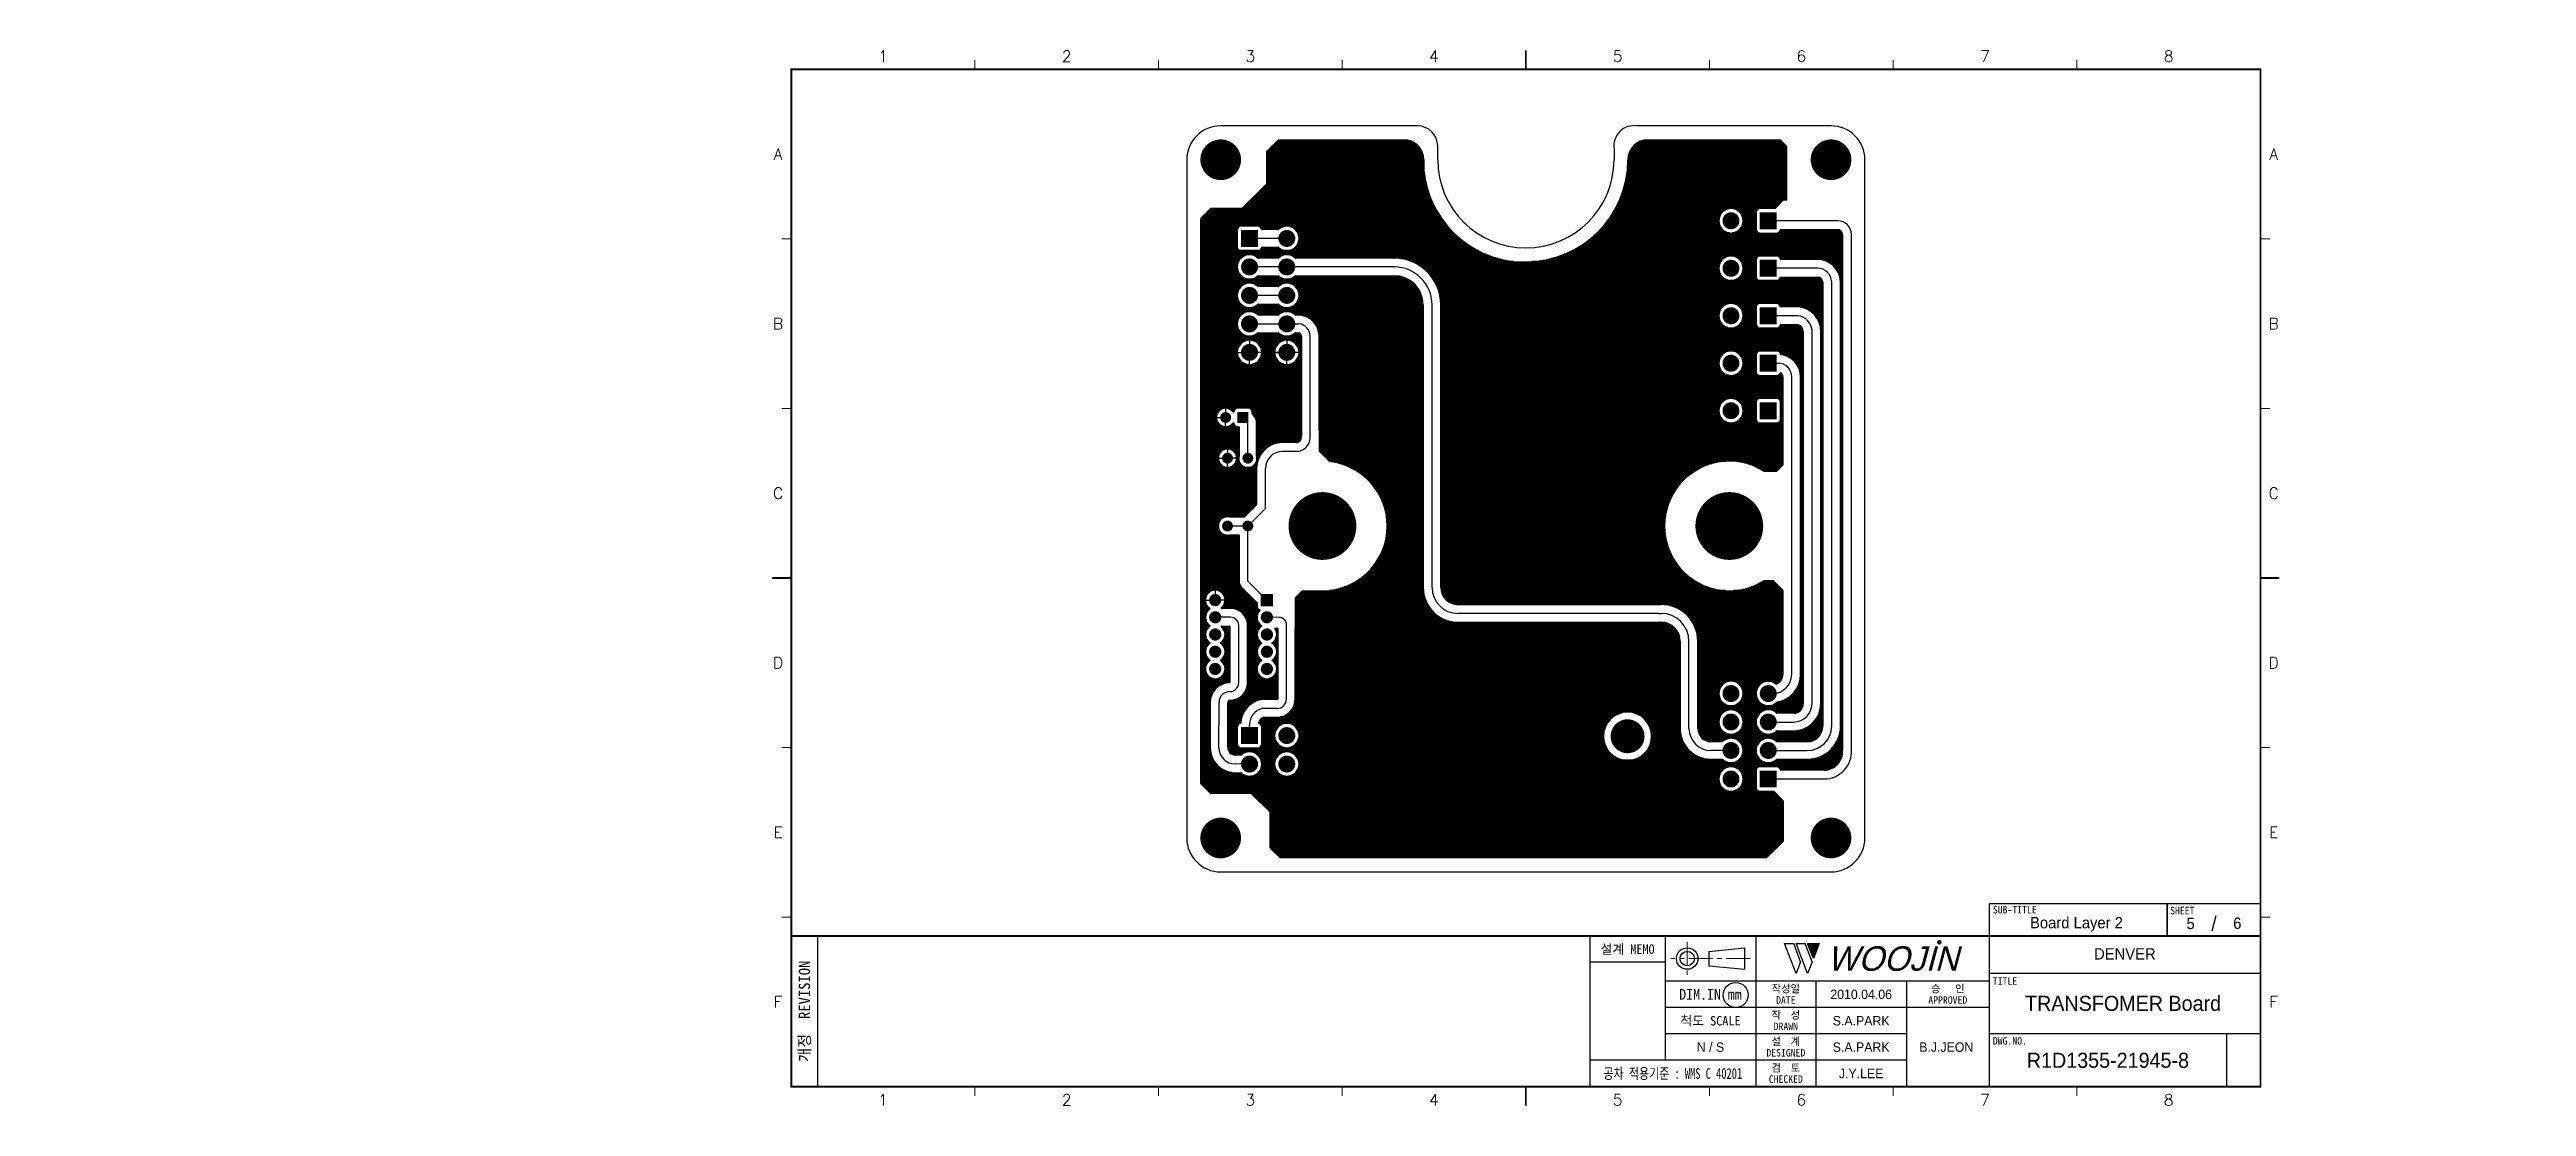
# Model space of a CAD drawing. Extents: x 295 to 953, y 10 to 290.
import ezdxf
from ezdxf.enums import TextEntityAlignment as Align

# ---------------------------------------------------------------- set-up
doc = ezdxf.new("R2010")
doc.units = 0
doc.header["$LTSCALE"] = 5
doc.header["$MEASUREMENT"] = 0
doc.linetypes.add('CENTER', pattern=[2, 1.25, -0.25, 0.25, -0.25])
doc.layers.get('0').update_dxf_attribs({"linetype": 'CONTINUOUS', "lineweight": 25})
for name, color, linetype, lineweight in [('2', 2, 'CENTER', 13), ('4', 4, 'CONTINUOUS', 18), ('6', 6, 'CONTINUOUS', 13)]:
    doc.layers.add(name, color=color, linetype=linetype, lineweight=lineweight)
for name, color, linetype in [('BOTTOM_PHO', 2, 'CONTINUOUS'), ('SHEET', 3, 'CONTINUOUS'), ('문자', 4, 'CONTINUOUS'), ('테두리', 3, 'CONTINUOUS')]:
    doc.layers.add(name, color=color, linetype=linetype)
doc.styles.add('MARK', font='ARLRDBD.TTF')
doc.styles.get("Standard").update_dxf_attribs({"font": 'simplex.shx'})
doc.styles.add('굴림', font='')
doc.styles.add('굴림체', font='')
doc.styles.get('굴림').set_extended_font_data('Gulim')
doc.styles.get('굴림체').set_extended_font_data('GulimChe')

msp = doc.modelspace()

# ---------------------------------------------------------------- texts
at = {"color": 4, "style": '굴림'}
for s, p in [('2010.04.06', (775.98, 39.5)), ('S.A.PARK', (775.98, 32.5)), ('S.A.PARK', (775.98, 25.5)), ('B.J.JEON', (798.57, 25.5)), ('J.Y.LEE', (775.98, 18.5))]:
    msp.add_text(s, height=2.5, dxfattribs=at).set_placement(p, align=Align.MIDDLE_CENTER)
at = {"layer": '4', "style": '굴림'}
for s, p in [('Board Layer 2', (833.13, 58.53)), ('5', (863.44, 58.33)), ('6', (875.83, 58.38)), ('DENVER', (845.98, 50.24))]:
    msp.add_text(s, height=3, dxfattribs=at).set_placement(p, align=Align.MIDDLE_CENTER)
at = {"layer": '6', "char_height": 3.5278, "width": 39.2183, "attachment_point": 4}
for insert in [(295.11, 181.28), (295.11, 173.63)]:
    msp.add_mtext('{\\f굴림|b0|i0|c129;\\C7;', dxfattribs=dict(at, insert=insert))
at = {"layer": '6', "color": 4, "char_height": 3, "attachment_point": 4, "style": '굴림체'}
for insert, width in [((905.28, 137.42), 36.962), ((952.58, 106.26), 52.2944), ((952.58, 102.14), 52.2944), ((573.67, 73.54), 36.962)]:
    msp.add_mtext('{\\f굴림|b0|i0|c129;\\C7;', dxfattribs=dict(at, insert=insert, width=width))
at = {"layer": '문자', "style": '굴림'}
for s, height, p in [('TRANSFOMER Board', 4, (845.5, 37.11)), ('N / S', 2.5, (735.98, 25.5)), ('R1D1355-21945-8', 4, (841.48, 22))]:
    msp.add_text(s, height=height, dxfattribs=at).set_placement(p, align=Align.MIDDLE_CENTER)

# ---------------------------------------------------------------- blocks, each defined once
blk = doc.blocks.new('B')
at = {"layer": '문자'}
blk.add_hatch(color=256, dxfattribs=at).paths.add_polyline_path([(13.79, 10), (15.31, 6), (16.84, 10)])
at = {"color": 4, "const_width": 0.6}
blk.add_lwpolyline([(48.46, 10.32, 1), (49.06, 10.32, 1)], format="xyb", close=True, dxfattribs=at)
at = {"layer": '문자'}
for p, q in [((10.73, 2), (7.68, 10)), ((7.68, 10), (10.09, 10)), ((11.94, 5.16), (10.09, 10)), ((10.73, 10), (13.15, 10)), ((13.79, 2), (10.73, 10)), ((14.99, 5.16), (13.15, 10)), ((13.79, 10), (16.84, 10)), ((15.31, 6), (13.79, 10)), ((16.84, 10), (15.31, 6)), ((11.94, 5.16), (10.73, 2)), ((14.99, 5.16), (13.79, 2))]:
    blk.add_line(p, q, dxfattribs=at)
at = {"layer": '문자', "style": 'MARK', "oblique": 15}
blk.add_text('WOOJIN', height=6.5, dxfattribs=at).set_placement((36.4, 6), align=Align.MIDDLE_CENTER)
blk = doc.blocks.new('C')
blk.add_line((15, 285), (15, 285))
at = {"layer": '2'}
for p, q in [((252.83, 53.35), (252.83, 44.65)), ((269.53, 49), (248.48, 49))]:
    blk.add_line(p, q, dxfattribs=at)
at = {"layer": 'SHEET'}
for p, q in [((393.14, 60.3), (392.07, 56.28)), ((22, 55), (22, 15)), ((227, 55), (227, 15)), ((247, 55), (247, 22)), ((271, 55), (271, 15)), ((271, 55), (271, 15)), ((333, 55), (333, 15)), ((247, 48), (227, 48)), ((333, 43), (247, 43)), ((287, 43), (287, 15)), ((311, 43), (311, 15)), ((405, 45), (333, 45)), ((333, 36), (247, 36)), ((311, 29), (247, 29)), ((405, 29), (333, 29)), ((396, 29), (396, 15)), ((311, 22), (227, 22))]:
    blk.add_line(p, q, dxfattribs=at)
at = {"layer": 'SHEET', "color": 4}
for p, q in [((258.53, 50.9), (268.03, 51.85)), ((258.53, 50.9), (258.53, 47.1)), ((258.53, 47.1), (268.03, 46.15)), ((268.03, 51.85), (268.03, 46.15))]:
    blk.add_line(p, q, dxfattribs=at)
at = {"layer": 'SHEET'}
for points in [[(333, 55), (380.19, 55), (380.19, 63.49), (333, 63.49)], [(380.19, 55), (405, 55), (405, 63.49), (380.19, 63.49)]]:
    blk.add_lwpolyline(points, close=True, dxfattribs=at)
at = {"layer": 'SHEET', "color": 4}
for radius in [2.85, 1.9]:
    blk.add_circle((252.83, 49), radius, dxfattribs=at)
at = {"layer": 'SHEET'}
blk.add_circle((265.7, 39.32), 3.32, dxfattribs=at)
at = {"layer": '테두리'}
blk.add_line((405, 285), (405, 15), dxfattribs=at)
for points, const_width in [([(210, 290), (210, 285)], 0.5), ([(15, 285), (15, 15), (405, 15), (405, 285), (15, 285)], 0.5), ([(63.75, 287.5), (63.75, 285)], 0.3), ([(112.5, 287.5), (112.5, 285)], 0.3), ([(161.25, 287.5), (161.25, 285)], 0.3), ([(258.75, 287.5), (258.75, 285)], 0.3), ([(307.5, 287.5), (307.5, 285)], 0.3), ([(356.25, 287.5), (356.25, 285)], 0.3), ([(12.5, 240), (15, 240)], 0.3), ([(407.5, 240), (405, 240)], 0.3), ([(12.5, 195), (15, 195)], 0.3), ([(407.5, 195), (405, 195)], 0.3), ([(10, 150), (15, 150)], 0.5), ([(410, 150), (405, 150)], 0.5), ([(12.5, 105), (15, 105)], 0.3), ([(407.5, 105), (405, 105)], 0.3), ([(12.5, 60), (15, 60)], 0.3), ([(407.5, 60), (405, 60)], 0.3), ([(15, 55), (405, 55)], 0.5), ([(63.75, 12.5), (63.75, 15)], 0.3), ([(112.5, 12.5), (112.5, 15)], 0.3), ([(161.25, 12.5), (161.25, 15)], 0.3), ([(210, 10), (210, 15)], 0.5), ([(258.75, 12.5), (258.75, 15)], 0.3), ([(307.5, 12.5), (307.5, 15)], 0.3), ([(356.25, 12.5), (356.25, 15)], 0.3)]:
    blk.add_lwpolyline(points, dxfattribs=dict(at, const_width=const_width))
blk.add_blockref('B', (271, 43))
at = {"layer": '문자'}
for s, p in [('1', (39.38, 288.5)), ('2', (88.12, 288.5)), ('3', (136.88, 288.5)), ('4', (185.62, 288.5)), ('5', (234.38, 288.5)), ('6', (283.12, 288.5)), ('7', (331.88, 288.5)), ('8', (380.62, 288.5)), ('A', (11.5, 262.5)), ('A', (408.5, 262.5)), ('B', (11.5, 217.5)), ('B', (408.5, 217.5)), ('C', (11.5, 172.5)), ('C', (408.5, 172.5)), ('D', (11.5, 127.5)), ('D', (408.5, 127.5)), ('E', (11.5, 82.5)), ('E', (408.5, 82.5)), ('F', (11.5, 37.5)), ('F', (408.5, 37.5)), ('1', (39.38, 11.5)), ('2', (88.12, 11.5)), ('3', (136.88, 11.5)), ('4', (185.62, 11.5)), ('5', (234.38, 11.5)), ('6', (283.12, 11.5)), ('7', (331.88, 11.5)), ('8', (380.62, 11.5))]:
    blk.add_text(s, height=3, dxfattribs=at).set_placement(p, align=Align.MIDDLE)
at = {"layer": '문자', "style": '굴림체'}
for s, height, p in [('SUB-TITLE', 2, (339.77, 61.98)), ('SHEET', 2, (384.24, 61.74)), ('설계 MEMO', 2.5, (237, 51.5)), ('DIM.IN mm', 2.85, (259, 39.5)), ('작성일', 2, (279, 41)), ('승   인', 2, (322, 41)), ('척도 SCALE', 2.5, (259, 32.5)), ('작  성', 2, (279, 34)), ('DATE', 2, (279, 38)), ('APPROVED', 2, (322, 38)), ('설  계', 2, (279, 27)), ('DRAWN', 2, (279, 31)), ('DESIGNED', 2, (279, 24)), ('검  토', 2, (279, 20)), ('CHECKED', 2, (279, 17))]:
    blk.add_text(s, height=height, dxfattribs=at).set_placement(p, align=Align.MIDDLE_CENTER)
blk.add_text('개정  REVISION', height=3, rotation=90, dxfattribs=at).set_placement((18.5, 35), align=Align.MIDDLE_CENTER)
for s, p in [('TITLE', (333.95, 42.05)), ('DWG.NO.', (333.95, 26.15))]:
    blk.add_text(s, height=2, dxfattribs=at).set_placement(p)
at = {"layer": '문자', "style": '굴림체', "width": 0.75}
blk.add_text('공차 적용기준 : WMS C 40201', height=2.85, dxfattribs=at).set_placement((249, 18.5), align=Align.MIDDLE_CENTER)

# ---------------------------------------------------------------- linework, layer by layer
msp.add_line((491.98, 15), (491.98, 15))
msp.add_line((491.98, 15), (491.98, 15))
for points, const_width in [([(608.68, 261, -1), (603.28, 261, -1)], 5.4), ([(770.68, 261, -1), (765.28, 261, -1)], 5.4), ([(624.43, 255.6, -1), (623.53, 255.6, -1)], 0.9), ([(637.03, 255.6, -1), (636.13, 255.6, -1)], 0.9), ([(653.23, 255.6, -1), (652.33, 255.6, -1)], 0.9), ([(723.43, 257.4, -1), (722.53, 257.4, -1)], 0.9), ([(739.63, 257.4, -1), (738.73, 257.4, -1)], 0.9), ([(718.03, 250.2, -1), (717.13, 250.2, -1)], 0.9), ([(604.63, 244.8, -1), (603.73, 244.8, -1)], 0.9), ([(653.23, 244.8, -1), (652.33, 244.8, -1)], 0.9), ([(742.55, 244.8, -1), (740.3, 244.8, -1)], 2.25), ([(624.65, 240.12, -1), (622.4, 240.12, -1)], 2.25), ([(718.03, 239.4, -1), (717.13, 239.4, -1)], 0.9), ([(728.83, 239.4, -1), (727.93, 239.4, -1)], 0.9), ([(604.63, 234, -1), (603.73, 234, -1)], 0.9), ([(614.75, 232.56, -1), (612.5, 232.56, -1)], 2.25), ([(624.65, 232.56, -1), (622.4, 232.56, -1)], 2.25), ([(742.55, 232.2, -1), (740.3, 232.2, -1)], 2.25), ([(604.63, 223.2, -1), (603.73, 223.2, -1)], 0.9), ([(614.75, 225, -1), (612.5, 225, -1)], 2.25), ([(624.65, 225, -1), (622.4, 225, -1)], 2.25), ([(637.03, 223.2, -1), (636.13, 223.2, -1)], 0.9), ([(673.03, 228.6, -1), (672.13, 228.6, -1)], 0.9), ([(683.83, 228.6, -1), (682.93, 228.6, -1)], 0.9), ([(694.63, 228.6, -1), (693.73, 228.6, -1)], 0.9), ([(705.43, 228.6, -1), (704.53, 228.6, -1)], 0.9), ([(718.03, 228.6, -1), (717.13, 228.6, -1)], 0.9), ([(728.83, 228.6, -1), (727.93, 228.6, -1)], 0.9), ([(614.75, 217.44, -1), (612.5, 217.44, -1)], 2.25), ([(624.65, 217.44, -1), (622.4, 217.44, -1)], 2.25), ([(742.55, 219.6, -1), (740.3, 219.6, -1)], 2.25), ([(604.63, 212.4, -1), (603.73, 212.4, -1)], 0.9), ([(614.75, 209.88, -1), (612.5, 209.88, -1)], 2.25), ([(624.65, 209.88, -1), (622.4, 209.88, -1)], 2.25), ([(642.43, 212.4, -1), (641.53, 212.4, -1)], 0.9), ([(653.23, 212.4, -1), (652.33, 212.4, -1)], 0.9), ([(674.83, 212.4, -1), (673.93, 212.4, -1)], 0.9), ([(685.63, 212.4, -1), (684.73, 212.4, -1)], 0.9), ([(696.43, 212.4, -1), (695.53, 212.4, -1)], 0.9), ([(707.23, 212.4, -1), (706.33, 212.4, -1)], 0.9), ([(718.03, 212.4, -1), (717.13, 212.4, -1)], 0.9), ([(728.83, 207, -1), (727.93, 207, -1)], 0.9), ([(742.55, 207, -1), (740.3, 207, -1)], 2.25), ([(604.63, 201.6, -1), (603.73, 201.6, -1)], 0.9), ([(620.83, 201.6, -1), (619.93, 201.6, -1)], 0.9), ([(637.03, 201.6, -1), (636.13, 201.6, -1)], 0.9), ([(608.01, 192.6, -1), (606.57, 192.6, -1)], 1.44), ([(620.83, 190.8, -1), (619.93, 190.8, -1)], 0.9), ([(637.03, 190.8, -1), (636.13, 190.8, -1)], 0.9), ([(742.55, 194.4, -1), (740.3, 194.4, -1)], 2.25), ([(604.63, 187.2, -1), (603.73, 187.2, -1)], 0.9), ([(739.63, 185.4, -1), (738.73, 185.4, -1)], 0.9), ([(750.43, 185.4, -1), (749.53, 185.4, -1)], 0.9), ([(604.63, 178.2, -1), (603.73, 178.2, -1)], 0.9), ([(608.5, 181.8, -1), (607.06, 181.8, -1)], 1.44), ([(613.9, 181.8, -1), (612.46, 181.8, -1)], 1.44), ([(637.48, 163.8, -1), (628.48, 163.8, -1)], 9), ([(745.48, 163.8, -1), (736.48, 163.8, -1)], 9), ([(604.63, 167.4, -1), (603.73, 167.4, -1)], 0.9), ([(608.5, 163.8, -1), (607.06, 163.8, -1)], 1.44), ([(613.9, 163.8, -1), (612.46, 163.8, -1)], 1.44), ([(604.63, 153, -1), (603.73, 153, -1)], 0.9), ([(605.33, 144.14, -1), (603.71, 144.14, -1)], 1.62), ([(605.33, 139.57, -1), (603.71, 139.57, -1)], 1.62), ([(619.05, 139.57, -1), (617.43, 139.57, -1)], 1.62), ([(739.63, 142.2, -1), (738.73, 142.2, -1)], 0.9), ([(750.43, 142.2, -1), (749.53, 142.2, -1)], 0.9), ([(605.33, 135, -1), (603.71, 135, -1)], 1.62), ([(605.33, 130.43, -1), (603.71, 130.43, -1)], 1.62), ([(619.05, 135, -1), (617.43, 135, -1)], 1.62), ([(619.05, 130.43, -1), (617.43, 130.43, -1)], 1.62), ([(621.14, 136.62, -1), (621.05, 136.62, -1)], 0.09), ([(739.63, 131.4, -1), (738.73, 131.4, -1)], 0.9), ([(750.43, 131.4, -1), (749.53, 131.4, -1)], 0.9), ([(605.33, 125.86, -1), (603.71, 125.86, -1)], 1.62), ([(619.05, 125.86, -1), (617.43, 125.86, -1)], 1.62), ([(742.55, 119.34, -1), (740.3, 119.34, -1)], 2.25), ([(752.45, 119.34, -1), (750.2, 119.34, -1)], 2.25), ([(716.23, 108, -1), (711.73, 108, -1)], 4.5), ([(742.55, 111.78, -1), (740.3, 111.78, -1)], 2.25), ([(752.45, 111.78, -1), (750.2, 111.78, -1)], 2.25), ([(624.65, 108.18, -1), (622.4, 108.18, -1)], 2.25), ([(637.03, 109.8, -1), (636.13, 109.8, -1)], 0.9), ([(647.83, 109.8, -1), (646.93, 109.8, -1)], 0.9), ([(658.63, 109.8, -1), (657.73, 109.8, -1)], 0.9), ([(669.43, 109.8, -1), (668.53, 109.8, -1)], 0.9), ([(680.23, 109.8, -1), (679.33, 109.8, -1)], 0.9), ([(691.03, 109.8, -1), (690.13, 109.8, -1)], 0.9), ([(701.83, 109.8, -1), (700.93, 109.8, -1)], 0.9), ([(742.55, 104.22, -1), (740.3, 104.22, -1)], 2.25), ([(752.45, 104.22, -1), (750.2, 104.22, -1)], 2.25), ([(614.75, 100.62, -1), (612.5, 100.62, -1)], 2.25), ([(624.65, 100.62, -1), (622.4, 100.62, -1)], 2.25), ([(742.55, 96.66, -1), (740.3, 96.66, -1)], 2.25), ([(637.03, 91.8, -1), (636.13, 91.8, -1)], 0.9), ([(647.83, 91.8, -1), (646.93, 91.8, -1)], 0.9), ([(658.63, 91.8, -1), (657.73, 91.8, -1)], 0.9), ([(669.43, 91.8, -1), (668.53, 91.8, -1)], 0.9), ([(680.23, 91.8, -1), (679.33, 91.8, -1)], 0.9), ([(691.03, 91.8, -1), (690.13, 91.8, -1)], 0.9), ([(701.83, 91.8, -1), (700.93, 91.8, -1)], 0.9), ([(712.63, 91.8, -1), (711.73, 91.8, -1)], 0.9), ([(723.43, 91.8, -1), (722.53, 91.8, -1)], 0.9), ([(734.23, 91.8, -1), (733.33, 91.8, -1)], 0.9), ([(608.68, 81, -1), (603.28, 81, -1)], 5.4), ([(770.68, 81, -1), (765.28, 81, -1)], 5.4), ([(626.23, 79.2, -1), (625.33, 79.2, -1)], 0.9), ([(637.03, 79.2, -1), (636.13, 79.2, -1)], 0.9), ([(647.83, 79.2, -1), (646.93, 79.2, -1)], 0.9), ([(658.63, 79.2, -1), (657.73, 79.2, -1)], 0.9), ([(669.43, 79.2, -1), (668.53, 79.2, -1)], 0.9), ([(680.23, 79.2, -1), (679.33, 79.2, -1)], 0.9), ([(689.23, 79.2, -1), (688.33, 79.2, -1)], 0.9), ([(701.83, 79.2, -1), (700.93, 79.2, -1)], 0.9), ([(712.63, 79.2, -1), (711.73, 79.2, -1)], 0.9), ([(723.43, 79.2, -1), (722.53, 79.2, -1)], 0.9), ([(734.23, 79.2, -1), (733.33, 79.2, -1)], 0.9), ([(745.03, 79.2, -1), (744.13, 79.2, -1)], 0.9)]:
    msp.add_lwpolyline(points, format="xyb", close=True, dxfattribs=dict(const_width=const_width))
for points in [[(749.08, 247.05), (749.08, 242.55), (753.58, 247.05), (753.58, 242.55)], [(611.38, 242.37), (611.38, 237.87), (615.88, 242.37), (615.88, 237.87)], [(749.08, 234.45), (749.08, 229.95), (753.58, 234.45), (753.58, 229.95)], [(749.08, 221.85), (749.08, 217.35), (753.58, 221.85), (753.58, 217.35)], [(749.08, 209.25), (749.08, 204.75), (753.58, 209.25), (753.58, 204.75)], [(610.42, 194.04), (610.42, 191.16), (613.3, 194.04), (613.3, 191.16)], [(749.08, 196.65), (749.08, 192.15), (753.58, 196.65), (753.58, 192.15)], [(616.62, 145.76), (616.62, 142.52), (619.86, 145.76), (619.86, 142.52)], [(611.38, 110.43), (611.38, 105.93), (615.88, 110.43), (615.88, 105.93)], [(749.08, 98.91), (749.08, 94.41), (753.58, 98.91), (753.58, 94.41)]]:
    msp.add_solid(points)
at = {"layer": 'BOTTOM_PHO', "color": 7}
for p, q in [((658.18, 270), (605.98, 270)), ((767.98, 270), (716.52, 270)), ((618.22, 254.7), (618.22, 263.18)), ((659.44, 263.12), (618.22, 263.12)), ((618.24, 263.24), (621.29, 266.28)), ((659.37, 263.29), (618.29, 263.29)), ((659.29, 263.45), (618.45, 263.45)), ((659.2, 263.61), (618.61, 263.61)), ((659.11, 263.77), (618.78, 263.77)), ((659, 263.93), (618.94, 263.93)), ((658.89, 264.1), (619.1, 264.1)), ((658.77, 264.26), (619.26, 264.26)), ((658.64, 264.42), (619.42, 264.42)), ((658.5, 264.58), (619.59, 264.58)), ((658.34, 264.74), (619.75, 264.74)), ((658.18, 264.91), (619.91, 264.91)), ((657.99, 265.07), (620.07, 265.07)), ((657.79, 265.23), (620.23, 265.23)), ((657.56, 265.39), (620.4, 265.39)), ((657.31, 265.55), (620.56, 265.55)), ((657.02, 265.72), (620.72, 265.72)), ((656.68, 265.88), (620.88, 265.88)), ((656.25, 266.04), (621.04, 266.04)), ((655.65, 266.2), (621.21, 266.2)), ((621.35, 266.31), (654.58, 266.31)), ((663.58, 261), (663.58, 264.6)), ((710.38, 263.85), (710.38, 261)), ((756.19, 263.12), (714.51, 263.12)), ((756.19, 263.29), (714.58, 263.29)), ((756.19, 263.45), (714.67, 263.45)), ((756.19, 263.61), (714.75, 263.61)), ((756.19, 263.77), (714.85, 263.77)), ((756.19, 263.93), (714.95, 263.93)), ((756.19, 264.1), (715.06, 264.1)), ((756.19, 264.26), (715.18, 264.26)), ((756.19, 264.42), (715.32, 264.42)), ((756.17, 264.58), (715.46, 264.58)), ((756.01, 264.74), (715.61, 264.74)), ((755.84, 264.91), (715.78, 264.91)), ((755.68, 265.07), (715.96, 265.07)), ((755.52, 265.23), (716.17, 265.23)), ((755.36, 265.39), (716.39, 265.39)), ((755.2, 265.55), (716.65, 265.55)), ((755.03, 265.72), (716.94, 265.72)), ((754.87, 265.88), (717.28, 265.88)), ((754.71, 266.04), (717.7, 266.04)), ((754.55, 266.2), (718.31, 266.2)), ((719.38, 266.31), (754.4, 266.31)), ((754.47, 266.28), (756.16, 264.59)), ((756.19, 264.53), (756.19, 250.38)), ((596.98, 261), (596.98, 81)), ((659.51, 262.96), (618.22, 262.96)), ((659.57, 262.8), (618.22, 262.8)), ((659.63, 262.64), (618.22, 262.64)), ((659.68, 262.48), (618.22, 262.48)), ((659.72, 262.31), (618.22, 262.31)), ((659.76, 262.15), (618.22, 262.15)), ((659.79, 261.99), (618.22, 261.99)), ((659.82, 261.83), (618.22, 261.83)), ((659.85, 261.67), (618.22, 261.67)), ((659.86, 261.5), (618.22, 261.5)), ((659.88, 261.34), (618.22, 261.34)), ((659.88, 261.18), (618.22, 261.18)), ((659.89, 261.02), (618.22, 261.02)), ((659.89, 260.86), (618.22, 260.86)), ((659.89, 260.69), (618.22, 260.69)), ((659.89, 260.53), (618.22, 260.53)), ((659.89, 260.37), (618.22, 260.37)), ((659.89, 260.21), (618.22, 260.21)), ((659.89, 260.05), (618.22, 260.05)), ((659.89, 259.88), (618.22, 259.88)), ((659.89, 259.72), (618.22, 259.72)), ((659.89, 259.56), (618.22, 259.56)), ((659.89, 259.4), (618.22, 259.4)), ((659.89, 259.24), (618.22, 259.24)), ((659.89, 259.07), (618.22, 259.07)), ((659.89, 258.91), (618.22, 258.91)), ((659.89, 258.75), (618.22, 258.75)), ((659.89, 258.59), (618.22, 258.59)), ((659.89, 258.43), (618.22, 258.43)), ((659.89, 258.26), (618.22, 258.26)), ((659.9, 258.1), (618.22, 258.1)), ((659.92, 257.94), (618.22, 257.94)), ((659.94, 257.78), (618.22, 257.78)), ((659.96, 257.62), (618.22, 257.62)), ((659.98, 257.45), (618.22, 257.45)), ((660, 257.29), (618.22, 257.29)), ((660.02, 257.13), (618.22, 257.13)), ((660.04, 256.97), (618.22, 256.97)), ((660.07, 256.81), (618.22, 256.81)), ((660.09, 256.64), (618.22, 256.64)), ((660.12, 256.48), (618.22, 256.48)), ((659.89, 261), (659.89, 258.25)), ((756.19, 256.48), (713.69, 256.48)), ((756.19, 256.64), (713.71, 256.64)), ((756.19, 256.81), (713.74, 256.81)), ((756.19, 256.97), (713.77, 256.97)), ((756.19, 257.13), (713.79, 257.13)), ((756.19, 257.29), (713.81, 257.29)), ((756.19, 257.45), (713.83, 257.45)), ((756.19, 257.62), (713.86, 257.62)), ((756.19, 257.78), (713.88, 257.78)), ((756.19, 257.94), (713.89, 257.94)), ((756.19, 258.1), (713.91, 258.1)), ((756.19, 258.26), (713.93, 258.26)), ((756.19, 258.43), (713.94, 258.43)), ((756.19, 258.59), (713.96, 258.59)), ((756.19, 258.75), (713.97, 258.75)), ((756.19, 258.91), (713.99, 258.91)), ((756.19, 259.07), (714, 259.07)), ((756.19, 259.24), (714.01, 259.24)), ((756.19, 259.4), (714.02, 259.4)), ((756.19, 259.56), (714.03, 259.56)), ((756.19, 259.88), (714.04, 259.88)), ((756.19, 259.72), (714.04, 259.72)), ((756.19, 260.05), (714.05, 260.05)), ((756.19, 260.53), (714.06, 260.53)), ((756.19, 260.37), (714.06, 260.37)), ((756.19, 260.21), (714.06, 260.21)), ((756.19, 261.18), (714.07, 261.18)), ((756.19, 261.02), (714.07, 261.02)), ((756.19, 260.86), (714.07, 260.86)), ((756.19, 260.69), (714.07, 260.69)), ((756.19, 261.34), (714.08, 261.34)), ((756.19, 261.5), (714.09, 261.5)), ((756.19, 261.67), (714.11, 261.67)), ((756.19, 261.83), (714.13, 261.83)), ((756.19, 261.99), (714.16, 261.99)), ((756.19, 262.15), (714.19, 262.15)), ((756.19, 262.31), (714.23, 262.31)), ((756.19, 262.48), (714.28, 262.48)), ((756.19, 262.64), (714.33, 262.64)), ((756.19, 262.8), (714.38, 262.8)), ((756.19, 262.96), (714.44, 262.96)), ((776.98, 81), (776.98, 261)), ((611.67, 248.11), (618.19, 254.64)), ((662.11, 249.84), (613.39, 249.84)), ((662.04, 250), (613.56, 250)), ((661.97, 250.16), (613.72, 250.16)), ((661.9, 250.33), (613.88, 250.33)), ((661.83, 250.49), (614.04, 250.49)), ((661.76, 250.65), (614.2, 250.65)), ((661.7, 250.81), (614.37, 250.81)), ((661.63, 250.97), (614.53, 250.97)), ((661.57, 251.14), (614.69, 251.14)), ((661.51, 251.3), (614.85, 251.3)), ((661.45, 251.46), (615.01, 251.46)), ((661.39, 251.62), (615.18, 251.62)), ((661.33, 251.78), (615.34, 251.78)), ((661.27, 251.95), (615.5, 251.95)), ((661.22, 252.11), (615.66, 252.11)), ((661.16, 252.27), (615.82, 252.27)), ((661.11, 252.43), (615.99, 252.43)), ((661.06, 252.59), (616.15, 252.59)), ((661.01, 252.76), (616.31, 252.76)), ((660.96, 252.92), (616.47, 252.92)), ((660.91, 253.08), (616.63, 253.08)), ((660.86, 253.24), (616.8, 253.24)), ((660.81, 253.4), (616.96, 253.4)), ((660.76, 253.57), (617.12, 253.57)), ((660.72, 253.73), (617.28, 253.73)), ((660.68, 253.89), (617.44, 253.89)), ((660.63, 254.05), (617.61, 254.05)), ((660.59, 254.21), (617.77, 254.21)), ((660.55, 254.38), (617.93, 254.38)), ((660.51, 254.54), (618.09, 254.54)), ((660.15, 256.32), (618.22, 256.32)), ((660.17, 256.16), (618.22, 256.16)), ((660.2, 256), (618.22, 256)), ((660.23, 255.83), (618.22, 255.83)), ((660.26, 255.67), (618.22, 255.67)), ((660.3, 255.51), (618.22, 255.51)), ((660.33, 255.35), (618.22, 255.35)), ((660.36, 255.19), (618.22, 255.19)), ((660.4, 255.02), (618.22, 255.02)), ((660.44, 254.86), (618.22, 254.86)), ((660.47, 254.7), (618.22, 254.7)), ((754.89, 249.84), (711.66, 249.84)), ((755.05, 250), (711.73, 250)), ((755.21, 250.16), (711.81, 250.16)), ((756.17, 250.33), (711.88, 250.33)), ((756.19, 250.49), (711.94, 250.49)), ((756.19, 250.65), (712.01, 250.65)), ((756.19, 250.81), (712.08, 250.81)), ((756.19, 250.97), (712.14, 250.97)), ((756.19, 251.14), (712.21, 251.14)), ((756.19, 251.3), (712.27, 251.3)), ((756.19, 251.46), (712.33, 251.46)), ((756.19, 251.62), (712.39, 251.62)), ((756.19, 251.78), (712.45, 251.78)), ((756.19, 251.95), (712.51, 251.95)), ((756.19, 252.11), (712.57, 252.11)), ((756.19, 252.27), (712.62, 252.27)), ((756.19, 252.43), (712.68, 252.43)), ((756.19, 252.59), (712.73, 252.59)), ((756.19, 252.76), (712.78, 252.76)), ((756.19, 252.92), (712.83, 252.92)), ((756.19, 253.08), (712.88, 253.08)), ((756.19, 253.24), (712.93, 253.24)), ((756.19, 253.4), (712.98, 253.4)), ((756.19, 253.57), (713.03, 253.57)), ((756.19, 253.73), (713.07, 253.73)), ((756.19, 253.89), (713.12, 253.89)), ((756.19, 254.05), (713.16, 254.05)), ((756.19, 254.21), (713.2, 254.21)), ((756.19, 254.38), (713.25, 254.38)), ((756.19, 254.54), (713.29, 254.54)), ((756.19, 254.7), (713.32, 254.7)), ((756.19, 254.86), (713.36, 254.86)), ((756.19, 255.02), (713.4, 255.02)), ((756.19, 255.19), (713.44, 255.19)), ((756.19, 255.35), (713.47, 255.35)), ((756.19, 255.51), (713.51, 255.51)), ((756.19, 255.67), (713.54, 255.67)), ((756.19, 255.83), (713.57, 255.83)), ((756.19, 256), (713.6, 256)), ((756.19, 256.16), (713.63, 256.16)), ((756.19, 256.32), (713.66, 256.32)), ((755.31, 250.26), (753.12, 248.07)), ((756.1, 250.29), (755.38, 250.29)), ((600.67, 95.47), (600.67, 245.4)), ((664.68, 245.3), (600.67, 245.3)), ((664.8, 245.14), (600.67, 245.14)), ((664.91, 244.98), (600.67, 244.98)), ((665.03, 244.82), (600.67, 244.82)), ((665.15, 244.66), (600.67, 244.66)), ((665.27, 244.49), (600.67, 244.49)), ((665.4, 244.33), (600.67, 244.33)), ((665.52, 244.17), (600.67, 244.17)), ((665.65, 244.01), (600.67, 244.01)), ((665.78, 243.85), (600.67, 243.85)), ((665.91, 243.68), (600.67, 243.68)), ((666.05, 243.52), (600.67, 243.52)), ((611.34, 243.36), (600.67, 243.36)), ((600.69, 245.46), (603.29, 248.06)), ((664.57, 245.47), (600.7, 245.47)), ((664.46, 245.63), (600.86, 245.63)), ((664.35, 245.79), (601.02, 245.79)), ((664.24, 245.95), (601.18, 245.95)), ((664.13, 246.11), (601.34, 246.11)), ((664.03, 246.28), (601.51, 246.28)), ((663.93, 246.44), (601.67, 246.44)), ((663.83, 246.6), (601.83, 246.6)), ((663.73, 246.76), (601.99, 246.76)), ((663.63, 246.92), (602.15, 246.92)), ((663.53, 247.09), (602.32, 247.09)), ((663.44, 247.25), (602.48, 247.25)), ((663.34, 247.41), (602.64, 247.41)), ((663.25, 247.57), (602.8, 247.57)), ((663.16, 247.73), (602.96, 247.73)), ((663.07, 247.9), (603.13, 247.9)), ((662.98, 248.06), (603.29, 248.06)), ((603.35, 248.08), (611.6, 248.08)), ((615.88, 243.36), (611.38, 243.36)), ((662.9, 248.22), (611.77, 248.22)), ((662.81, 248.38), (611.94, 248.38)), ((662.73, 248.54), (612.1, 248.54)), ((662.65, 248.71), (612.26, 248.71)), ((662.57, 248.87), (612.42, 248.87)), ((662.49, 249.03), (612.58, 249.03)), ((662.41, 249.19), (612.75, 249.19)), ((662.33, 249.35), (612.91, 249.35)), ((662.26, 249.52), (613.07, 249.52)), ((662.18, 249.68), (613.23, 249.68)), ((623.46, 243.36), (615.91, 243.36)), ((666.18, 243.36), (623.59, 243.36)), ((738.53, 243.36), (707.54, 243.36)), ((738.45, 243.52), (707.67, 243.52)), ((738.39, 243.68), (707.81, 243.68)), ((738.33, 243.85), (707.94, 243.85)), ((738.29, 244.01), (708.08, 244.01)), ((738.25, 244.17), (708.2, 244.17)), ((738.22, 244.33), (708.33, 244.33)), ((738.2, 244.49), (708.46, 244.49)), ((738.19, 244.66), (708.58, 244.66)), ((738.19, 244.82), (708.7, 244.82)), ((738.19, 244.98), (708.82, 244.98)), ((738.21, 245.14), (708.94, 245.14)), ((738.23, 245.3), (709.06, 245.3)), ((738.26, 245.47), (709.17, 245.47)), ((738.29, 245.63), (709.28, 245.63)), ((738.34, 245.79), (709.39, 245.79)), ((738.4, 245.95), (709.5, 245.95)), ((738.47, 246.11), (709.61, 246.11)), ((738.54, 246.28), (709.72, 246.28)), ((738.63, 246.44), (709.82, 246.44)), ((738.73, 246.6), (709.92, 246.6)), ((738.85, 246.76), (710.02, 246.76)), ((738.98, 246.92), (710.12, 246.92)), ((739.13, 247.09), (710.22, 247.09)), ((739.3, 247.25), (710.32, 247.25)), ((739.51, 247.41), (710.41, 247.41)), ((739.75, 247.57), (710.5, 247.57)), ((740.05, 247.73), (710.6, 247.73)), ((740.47, 247.9), (710.69, 247.9)), ((753.11, 248.06), (710.78, 248.06)), ((753.27, 248.22), (710.86, 248.22)), ((753.43, 248.38), (710.95, 248.38)), ((753.59, 248.54), (711.03, 248.54)), ((753.76, 248.71), (711.12, 248.71)), ((753.92, 248.87), (711.2, 248.87)), ((754.08, 249.03), (711.28, 249.03)), ((754.24, 249.19), (711.36, 249.19)), ((754.4, 249.35), (711.44, 249.35)), ((754.57, 249.52), (711.51, 249.52)), ((754.73, 249.68), (711.59, 249.68)), ((748.56, 247.9), (742.38, 247.9)), ((748.36, 247.73), (742.8, 247.73)), ((748.24, 247.57), (743.11, 247.57)), ((748.16, 247.41), (743.35, 247.41)), ((748.11, 247.25), (743.55, 247.25)), ((748.09, 247.09), (743.72, 247.09)), ((748.09, 246.92), (743.87, 246.92)), ((748.09, 246.76), (744.01, 246.76)), ((748.09, 246.6), (744.12, 246.6)), ((748.09, 246.44), (744.22, 246.44)), ((748.09, 246.28), (744.31, 246.28)), ((748.09, 243.36), (744.33, 243.36)), ((748.09, 246.11), (744.39, 246.11)), ((748.09, 243.52), (744.4, 243.52)), ((748.09, 245.95), (744.46, 245.95)), ((748.09, 243.68), (744.47, 243.68)), ((748.09, 245.79), (744.51, 245.79)), ((748.09, 243.85), (744.52, 243.85)), ((748.09, 245.63), (744.56, 245.63)), ((748.09, 244.01), (744.57, 244.01)), ((748.09, 245.47), (744.6, 245.47)), ((748.09, 244.17), (744.61, 244.17)), ((748.09, 245.3), (744.63, 245.3)), ((748.09, 244.33), (744.63, 244.33)), ((748.09, 245.14), (744.65, 245.14)), ((748.09, 244.49), (744.65, 244.49)), ((748.09, 244.98), (744.66, 244.98)), ((748.09, 244.66), (744.66, 244.66)), ((748.09, 244.82), (744.67, 244.82)), ((748.09, 247.05), (748.09, 242.55)), ((753.05, 248.04), (749.08, 248.04)), ((769.78, 244.8), (751.33, 244.8)), ((610.83, 243.2), (600.67, 243.2)), ((610.64, 243.04), (600.67, 243.04)), ((610.53, 242.87), (600.67, 242.87)), ((610.45, 242.71), (600.67, 242.71)), ((610.4, 242.55), (600.67, 242.55)), ((610.39, 242.39), (600.67, 242.39)), ((610.39, 242.23), (600.67, 242.23)), ((610.39, 242.06), (600.67, 242.06)), ((610.39, 241.9), (600.67, 241.9)), ((610.39, 241.74), (600.67, 241.74)), ((610.39, 241.58), (600.67, 241.58)), ((610.39, 241.42), (600.67, 241.42)), ((610.39, 241.25), (600.67, 241.25)), ((610.39, 241.09), (600.67, 241.09)), ((610.39, 240.93), (600.67, 240.93)), ((610.39, 240.77), (600.67, 240.77)), ((610.39, 240.61), (600.67, 240.61)), ((610.39, 240.44), (600.67, 240.44)), ((610.39, 240.28), (600.67, 240.28)), ((610.39, 240.12), (600.67, 240.12)), ((610.39, 239.96), (600.67, 239.96)), ((610.39, 239.8), (600.67, 239.8)), ((610.39, 239.63), (600.67, 239.63)), ((610.39, 239.47), (600.67, 239.47)), ((610.39, 239.31), (600.67, 239.31)), ((610.39, 239.15), (600.67, 239.15)), ((610.39, 238.99), (600.67, 238.99)), ((610.39, 238.82), (600.67, 238.82)), ((610.39, 238.66), (600.67, 238.66)), ((610.39, 238.5), (600.67, 238.5)), ((610.39, 238.34), (600.67, 238.34)), ((610.39, 238.18), (600.67, 238.18)), ((610.39, 238.01), (600.67, 238.01)), ((610.39, 237.85), (600.67, 237.85)), ((610.4, 237.69), (600.67, 237.69)), ((610.45, 237.53), (600.67, 237.53)), ((610.53, 237.37), (600.67, 237.37)), ((610.65, 237.2), (600.67, 237.2)), ((610.84, 237.04), (600.67, 237.04)), ((674.27, 236.88), (600.67, 236.88)), ((674.59, 236.72), (600.67, 236.72)), ((610.39, 242.37), (610.39, 237.87)), ((611.38, 236.88), (615.88, 236.88)), ((623.53, 240.12), (613.63, 240.12)), ((622.51, 243.2), (616.42, 243.2)), ((622.52, 237.04), (616.42, 237.04)), ((622.11, 243.04), (616.61, 243.04)), ((622.12, 237.2), (616.61, 237.2)), ((621.82, 242.87), (616.73, 242.87)), ((621.82, 237.37), (616.73, 237.37)), ((621.58, 242.71), (616.81, 242.71)), ((621.58, 237.53), (616.81, 237.53)), ((621.38, 242.55), (616.85, 242.55)), ((621.39, 237.69), (616.85, 237.69)), ((621.25, 242.46), (616.94, 242.46)), ((616.94, 237.78), (621.25, 237.78)), ((666.32, 243.2), (624.54, 243.2)), ((673.97, 237.04), (624.54, 237.04)), ((666.46, 243.04), (624.94, 243.04)), ((673.67, 237.2), (624.94, 237.2)), ((673.39, 237.37), (625.23, 237.37)), ((666.61, 242.87), (625.24, 242.87)), ((666.75, 242.71), (625.47, 242.71)), ((673.11, 237.53), (625.47, 237.53)), ((666.9, 242.55), (625.67, 242.55)), ((672.84, 237.69), (625.67, 237.69)), ((667.05, 242.39), (625.84, 242.39)), ((672.57, 237.85), (625.84, 237.85)), ((667.2, 242.23), (625.99, 242.23)), ((672.31, 238.01), (625.99, 238.01)), ((667.36, 242.06), (626.12, 242.06)), ((672.06, 238.18), (626.12, 238.18)), ((667.51, 241.9), (626.23, 241.9)), ((671.82, 238.34), (626.23, 238.34)), ((667.67, 241.74), (626.33, 241.74)), ((671.58, 238.5), (626.33, 238.5)), ((667.84, 241.58), (626.42, 241.58)), ((671.34, 238.66), (626.42, 238.66)), ((668, 241.42), (626.5, 241.42)), ((671.11, 238.82), (626.5, 238.82)), ((668.17, 241.25), (626.56, 241.25)), ((670.89, 238.99), (626.56, 238.99)), ((668.34, 241.09), (626.62, 241.09)), ((670.67, 239.15), (626.62, 239.15)), ((668.52, 240.93), (626.66, 240.93)), ((670.45, 239.31), (626.66, 239.31)), ((668.7, 240.77), (626.7, 240.77)), ((670.24, 239.47), (626.7, 239.47)), ((668.88, 240.61), (626.73, 240.61)), ((670.04, 239.63), (626.73, 239.63)), ((669.06, 240.44), (626.75, 240.44)), ((669.83, 239.8), (626.75, 239.8)), ((669.25, 240.28), (626.76, 240.28)), ((669.63, 239.96), (626.76, 239.96)), ((669.44, 240.12), (626.77, 240.12)), ((771.04, 236.72), (698.99, 236.72)), ((771.04, 236.88), (699.31, 236.88)), ((771.04, 237.04), (699.62, 237.04)), ((771.04, 237.2), (699.92, 237.2)), ((771.04, 237.37), (700.22, 237.37)), ((771.04, 237.53), (700.5, 237.53)), ((771.04, 237.69), (700.78, 237.69)), ((771.04, 237.85), (701.05, 237.85)), ((771.04, 238.01), (701.31, 238.01)), ((771.04, 238.18), (701.57, 238.18)), ((771.04, 238.34), (701.82, 238.34)), ((771.04, 238.5), (702.06, 238.5)), ((771.04, 238.66), (702.3, 238.66)), ((771.04, 238.82), (702.54, 238.82)), ((771.04, 238.99), (702.76, 238.99)), ((771.04, 239.15), (702.99, 239.15)), ((771.04, 239.31), (703.21, 239.31)), ((771.04, 239.47), (703.42, 239.47)), ((771.04, 239.63), (703.63, 239.63)), ((771.04, 239.8), (703.84, 239.8)), ((771.04, 239.96), (704.04, 239.96)), ((771.04, 240.12), (704.24, 240.12)), ((771.04, 240.28), (704.43, 240.28)), ((771.04, 240.44), (704.62, 240.44)), ((771.04, 240.61), (704.81, 240.61)), ((771.04, 240.77), (704.99, 240.77)), ((771.04, 240.93), (705.17, 240.93)), ((771.04, 241.09), (705.35, 241.09)), ((771.04, 241.25), (705.52, 241.25)), ((771.02, 241.42), (705.69, 241.42)), ((741.09, 241.58), (705.86, 241.58)), ((740.36, 241.74), (706.03, 241.74)), ((739.98, 241.9), (706.19, 241.9)), ((739.69, 242.06), (706.35, 242.06)), ((739.46, 242.23), (706.51, 242.23)), ((739.26, 242.39), (706.66, 242.39)), ((739.1, 242.55), (706.81, 242.55)), ((738.95, 242.71), (706.96, 242.71)), ((738.82, 242.87), (707.11, 242.87)), ((738.71, 243.04), (707.25, 243.04)), ((738.61, 243.2), (707.4, 243.2)), ((748.89, 241.58), (741.76, 241.58)), ((748.51, 241.74), (742.49, 241.74)), ((748.33, 241.9), (742.88, 241.9)), ((748.22, 242.06), (743.16, 242.06)), ((748.14, 242.23), (743.39, 242.23)), ((748.1, 242.39), (743.59, 242.39)), ((748.09, 242.55), (743.76, 242.55)), ((748.09, 242.71), (743.9, 242.71)), ((748.09, 242.87), (744.03, 242.87)), ((748.09, 243.04), (744.14, 243.04)), ((748.09, 243.2), (744.24, 243.2)), ((749.08, 241.56), (753.58, 241.56)), ((770.98, 241.58), (753.76, 241.58)), ((770.92, 241.74), (754.15, 241.74)), ((770.82, 241.9), (754.33, 241.9)), ((770.7, 242.06), (754.44, 242.06)), ((770.51, 242.23), (754.51, 242.23)), ((770.2, 242.39), (754.55, 242.39)), ((754.64, 242.46), (769.78, 242.46)), ((771.04, 241.2), (771.04, 104.4)), ((773.38, 104.4), (773.38, 241.2)), ((674.91, 236.56), (600.67, 236.56)), ((675.25, 236.39), (600.67, 236.39)), ((675.6, 236.23), (600.67, 236.23)), ((675.96, 236.07), (600.67, 236.07)), ((676.34, 235.91), (600.67, 235.91)), ((613.04, 235.75), (600.67, 235.75)), ((612.46, 235.58), (600.67, 235.58)), ((612.11, 235.42), (600.67, 235.42)), ((611.84, 235.26), (600.67, 235.26)), ((611.61, 235.1), (600.67, 235.1)), ((611.42, 234.94), (600.67, 234.94)), ((611.26, 234.77), (600.67, 234.77)), ((611.12, 234.61), (600.67, 234.61)), ((611, 234.45), (600.67, 234.45)), ((610.89, 234.29), (600.67, 234.29)), ((610.79, 234.13), (600.67, 234.13)), ((610.71, 233.96), (600.67, 233.96)), ((610.63, 233.8), (600.67, 233.8)), ((610.57, 233.64), (600.67, 233.64)), ((610.52, 233.48), (600.67, 233.48)), ((610.48, 233.32), (600.67, 233.32)), ((610.44, 233.15), (600.67, 233.15)), ((610.42, 232.99), (600.67, 232.99)), ((610.4, 232.83), (600.67, 232.83)), ((610.39, 232.67), (600.67, 232.67)), ((610.39, 232.51), (600.67, 232.51)), ((610.39, 232.34), (600.67, 232.34)), ((610.41, 232.18), (600.67, 232.18)), ((610.43, 232.02), (600.67, 232.02)), ((610.46, 231.86), (600.67, 231.86)), ((610.51, 231.7), (600.67, 231.7)), ((610.55, 231.53), (600.67, 231.53)), ((610.61, 231.37), (600.67, 231.37)), ((610.68, 231.21), (600.67, 231.21)), ((610.76, 231.05), (600.67, 231.05)), ((610.85, 230.89), (600.67, 230.89)), ((610.96, 230.72), (600.67, 230.72)), ((611.08, 230.56), (600.67, 230.56)), ((611.21, 230.4), (600.67, 230.4)), ((611.37, 230.24), (600.67, 230.24)), ((623.53, 232.56), (613.63, 232.56)), ((622.94, 235.75), (614.22, 235.75)), ((622.36, 235.58), (614.79, 235.58)), ((622.01, 235.42), (615.15, 235.42)), ((621.74, 235.26), (615.42, 235.26)), ((621.51, 235.1), (615.64, 235.1)), ((621.32, 234.94), (615.83, 234.94)), ((621.25, 234.9), (615.9, 234.9)), ((615.9, 230.22), (621.25, 230.22)), ((651.88, 232.56), (623.53, 232.56)), ((676.73, 235.75), (624.12, 235.75)), ((677.14, 235.58), (624.69, 235.58)), ((677.57, 235.42), (625.05, 235.42)), ((678.03, 235.26), (625.32, 235.26)), ((678.52, 235.1), (625.54, 235.1)), ((679.03, 234.94), (625.73, 234.94)), ((651.86, 234.9), (625.8, 234.9)), ((625.8, 230.22), (651.88, 230.22)), ((651.86, 234.9), (651.86, 234.9)), ((651.86, 234.9), (652, 234.9)), ((651.88, 232.56), (652, 232.56)), ((651.91, 230.22), (651.88, 230.22)), ((651.91, 230.22), (652, 230.22)), ((652, 234.9), (652, 234.9)), ((652, 232.56), (652, 232.56)), ((652, 230.22), (652, 230.22)), ((679.59, 234.77), (653.78, 234.77)), ((680.2, 234.61), (654.67, 234.61)), ((680.88, 234.45), (655.32, 234.45)), ((681.65, 234.29), (655.86, 234.29)), ((682.56, 234.13), (656.32, 234.13)), ((683.73, 233.96), (656.74, 233.96)), ((738.61, 233.8), (657.11, 233.8)), ((738.52, 233.64), (657.46, 233.64)), ((738.45, 233.48), (657.78, 233.48)), ((738.39, 233.32), (658.08, 233.32)), ((738.33, 233.15), (658.36, 233.15)), ((738.29, 232.99), (658.62, 232.99)), ((738.25, 232.83), (658.87, 232.83)), ((738.22, 232.67), (659.11, 232.67)), ((738.2, 232.51), (659.34, 232.51)), ((738.19, 232.34), (659.55, 232.34)), ((738.19, 232.18), (659.76, 232.18)), ((738.19, 232.02), (659.96, 232.02)), ((738.21, 231.86), (660.15, 231.86)), ((738.23, 231.7), (660.33, 231.7)), ((738.26, 231.53), (660.51, 231.53)), ((738.3, 231.37), (660.68, 231.37)), ((738.34, 231.21), (660.84, 231.21)), ((738.4, 231.05), (661, 231.05)), ((738.47, 230.89), (661.15, 230.89)), ((738.54, 230.72), (661.3, 230.72)), ((738.63, 230.56), (661.44, 230.56)), ((738.73, 230.4), (661.57, 230.4)), ((738.85, 230.24), (661.7, 230.24)), ((684.23, 233.91), (686.98, 233.91)), ((738.71, 233.96), (688.68, 233.96)), ((738.82, 234.13), (690.39, 234.13)), ((738.95, 234.29), (691.48, 234.29)), ((739.1, 234.45), (692.36, 234.45)), ((739.26, 234.61), (693.1, 234.61)), ((739.46, 234.77), (693.76, 234.77)), ((739.69, 234.94), (694.36, 234.94)), ((739.98, 235.1), (694.91, 235.1)), ((740.36, 235.26), (695.42, 235.26)), ((741.08, 235.42), (695.9, 235.42)), ((771.04, 235.58), (696.35, 235.58)), ((771.04, 235.75), (696.78, 235.75)), ((771.04, 235.91), (697.19, 235.91)), ((771.04, 236.07), (697.58, 236.07)), ((771.04, 236.23), (697.95, 236.23)), ((771.04, 236.39), (698.31, 236.39)), ((771.04, 236.56), (698.65, 236.56)), ((748.89, 235.42), (741.77, 235.42)), ((748.51, 235.26), (742.49, 235.26)), ((748.33, 235.1), (742.88, 235.1)), ((748.21, 234.94), (743.16, 234.94)), ((748.14, 234.77), (743.4, 234.77)), ((748.1, 234.61), (743.59, 234.61)), ((748.09, 234.45), (743.76, 234.45)), ((748.09, 234.29), (743.91, 234.29)), ((748.09, 230.24), (744.01, 230.24)), ((748.09, 234.13), (744.03, 234.13)), ((748.09, 230.4), (744.12, 230.4)), ((748.09, 233.96), (744.15, 233.96)), ((748.09, 230.56), (744.22, 230.56)), ((748.09, 233.8), (744.24, 233.8)), ((748.09, 230.72), (744.31, 230.72)), ((748.09, 233.64), (744.33, 233.64)), ((748.09, 230.89), (744.39, 230.89)), ((748.09, 233.48), (744.41, 233.48)), ((748.09, 231.05), (744.46, 231.05)), ((748.09, 233.32), (744.47, 233.32)), ((748.09, 231.21), (744.51, 231.21)), ((748.09, 233.15), (744.52, 233.15)), ((748.09, 231.37), (744.56, 231.37)), ((748.09, 232.99), (744.57, 232.99)), ((748.09, 231.53), (744.6, 231.53)), ((748.09, 232.83), (744.61, 232.83)), ((748.09, 232.67), (744.63, 232.67)), ((748.09, 231.7), (744.63, 231.7)), ((748.09, 232.51), (744.65, 232.51)), ((748.09, 231.86), (744.65, 231.86)), ((748.09, 232.34), (744.66, 232.34)), ((748.09, 232.02), (744.66, 232.02)), ((748.09, 232.18), (744.67, 232.18)), ((748.09, 234.45), (748.09, 229.95)), ((753.58, 235.44), (749.08, 235.44)), ((764.38, 232.2), (751.33, 232.2)), ((771.04, 235.42), (753.77, 235.42)), ((771.04, 235.26), (754.15, 235.26)), ((771.04, 235.1), (754.33, 235.1)), ((771.04, 234.94), (754.44, 234.94)), ((771.04, 234.77), (754.51, 234.77)), ((771.04, 234.61), (754.55, 234.61)), ((764.38, 234.54), (754.64, 234.54)), ((771.04, 234.45), (765.43, 234.45)), ((771.04, 234.29), (766.12, 234.29)), ((771.04, 234.13), (766.59, 234.13)), ((771.04, 233.96), (766.97, 233.96)), ((771.04, 233.8), (767.29, 233.8)), ((771.04, 233.64), (767.57, 233.64)), ((771.04, 233.48), (767.83, 233.48)), ((771.04, 233.32), (768.05, 233.32)), ((771.04, 233.15), (768.26, 233.15)), ((771.04, 232.99), (768.45, 232.99)), ((771.04, 232.83), (768.62, 232.83)), ((771.04, 232.67), (768.79, 232.67)), ((771.04, 232.51), (768.94, 232.51)), ((771.04, 232.34), (769.08, 232.34)), ((771.04, 232.18), (769.21, 232.18)), ((771.04, 232.02), (769.33, 232.02)), ((771.04, 231.86), (769.44, 231.86)), ((771.04, 231.7), (769.55, 231.7)), ((771.04, 231.53), (769.65, 231.53)), ((771.04, 231.37), (769.74, 231.37)), ((771.04, 231.21), (769.83, 231.21)), ((771.04, 231.05), (769.91, 231.05)), ((771.04, 230.89), (769.98, 230.89)), ((771.04, 230.72), (770.05, 230.72)), ((771.04, 230.56), (770.11, 230.56)), ((771.04, 230.4), (770.17, 230.4)), ((771.04, 230.24), (770.22, 230.24)), ((611.55, 230.08), (600.67, 230.08)), ((611.76, 229.91), (600.67, 229.91)), ((612.01, 229.75), (600.67, 229.75)), ((612.33, 229.59), (600.67, 229.59)), ((612.8, 229.43), (600.67, 229.43)), ((655.73, 229.27), (600.67, 229.27)), ((656.01, 229.1), (600.67, 229.1)), ((656.27, 228.94), (600.67, 228.94)), ((656.5, 228.78), (600.67, 228.78)), ((656.72, 228.62), (600.67, 228.62)), ((656.93, 228.46), (600.67, 228.46)), ((657.12, 228.29), (600.67, 228.29)), ((612.8, 228.13), (600.67, 228.13)), ((612.33, 227.97), (600.67, 227.97)), ((612.01, 227.81), (600.67, 227.81)), ((611.76, 227.65), (600.67, 227.65)), ((611.55, 227.48), (600.67, 227.48)), ((611.37, 227.32), (600.67, 227.32)), ((611.21, 227.16), (600.67, 227.16)), ((611.08, 227), (600.67, 227)), ((610.96, 226.84), (600.67, 226.84)), ((610.85, 226.67), (600.67, 226.67)), ((610.76, 226.51), (600.67, 226.51)), ((610.68, 226.35), (600.67, 226.35)), ((610.61, 226.19), (600.67, 226.19)), ((610.55, 226.03), (600.67, 226.03)), ((610.5, 225.86), (600.67, 225.86)), ((610.46, 225.7), (600.67, 225.7)), ((610.43, 225.54), (600.67, 225.54)), ((610.41, 225.38), (600.67, 225.38)), ((610.39, 225.22), (600.67, 225.22)), ((610.39, 225.05), (600.67, 225.05)), ((610.39, 224.89), (600.67, 224.89)), ((610.4, 224.73), (600.67, 224.73)), ((610.42, 224.57), (600.67, 224.57)), ((610.44, 224.41), (600.67, 224.41)), ((610.48, 224.24), (600.67, 224.24)), ((610.52, 224.08), (600.67, 224.08)), ((610.57, 223.92), (600.67, 223.92)), ((610.64, 223.76), (600.67, 223.76)), ((610.71, 223.6), (600.67, 223.6)), ((623.53, 225), (613.63, 225)), ((622.7, 229.43), (614.45, 229.43)), ((622.7, 228.13), (614.46, 228.13)), ((622.23, 229.59), (614.92, 229.59)), ((622.23, 227.97), (614.92, 227.97)), ((621.91, 229.75), (615.24, 229.75)), ((621.91, 227.81), (615.25, 227.81)), ((621.66, 229.91), (615.5, 229.91)), ((621.66, 227.65), (615.5, 227.65)), ((621.45, 230.08), (615.71, 230.08)), ((621.45, 227.48), (615.71, 227.48)), ((621.25, 227.34), (615.9, 227.34)), ((655.42, 229.43), (624.35, 229.43)), ((657.29, 228.13), (624.36, 228.13)), ((655.07, 229.59), (624.82, 229.59)), ((657.46, 227.97), (624.82, 227.97)), ((654.66, 229.75), (625.14, 229.75)), ((657.62, 227.81), (625.15, 227.81)), ((654.16, 229.91), (625.4, 229.91)), ((657.77, 227.65), (625.4, 227.65)), ((653.5, 230.08), (625.61, 230.08)), ((657.91, 227.48), (625.61, 227.48)), ((658.04, 227.32), (625.79, 227.32)), ((658.17, 227.16), (625.94, 227.16)), ((658.29, 227), (626.08, 227)), ((658.4, 226.84), (626.2, 226.84)), ((658.51, 226.67), (626.3, 226.67)), ((658.61, 226.51), (626.39, 226.51)), ((659.66, 223.6), (626.45, 223.6)), ((658.71, 226.35), (626.47, 226.35)), ((659.64, 223.76), (626.52, 223.76)), ((658.8, 226.19), (626.54, 226.19)), ((659.61, 223.92), (626.58, 223.92)), ((658.89, 226.03), (626.6, 226.03)), ((659.58, 224.08), (626.63, 224.08)), ((658.97, 225.86), (626.65, 225.86)), ((659.54, 224.24), (626.68, 224.24)), ((659.04, 225.7), (626.69, 225.7)), ((659.5, 224.41), (626.71, 224.41)), ((659.11, 225.54), (626.72, 225.54)), ((659.46, 224.57), (626.74, 224.57)), ((659.18, 225.38), (626.75, 225.38)), ((659.25, 225.22), (626.76, 225.22)), ((659.41, 224.73), (626.76, 224.73)), ((659.3, 225.05), (626.77, 225.05)), ((659.36, 224.89), (626.77, 224.89)), ((738.98, 230.08), (661.83, 230.08)), ((739.13, 229.91), (661.96, 229.91)), ((739.31, 229.75), (662.07, 229.75)), ((739.51, 229.59), (662.19, 229.59)), ((739.75, 229.43), (662.3, 229.43)), ((740.05, 229.27), (662.41, 229.27)), ((740.47, 229.1), (662.51, 229.1)), ((765.72, 228.94), (662.61, 228.94)), ((765.78, 228.78), (662.71, 228.78)), ((765.81, 228.62), (662.8, 228.62)), ((765.82, 228.46), (662.89, 228.46)), ((765.82, 228.29), (662.98, 228.29)), ((765.82, 228.13), (663.07, 228.13)), ((765.82, 227.97), (663.15, 227.97)), ((765.82, 227.81), (663.22, 227.81)), ((765.82, 227.65), (663.3, 227.65)), ((765.82, 227.48), (663.37, 227.48)), ((765.82, 227.32), (663.44, 227.32)), ((765.82, 227.16), (663.51, 227.16)), ((765.82, 227), (663.57, 227)), ((765.82, 226.84), (663.64, 226.84)), ((765.82, 226.67), (663.7, 226.67)), ((765.82, 226.51), (663.75, 226.51)), ((765.82, 226.35), (663.81, 226.35)), ((765.82, 226.19), (663.86, 226.19)), ((765.82, 226.03), (663.91, 226.03)), ((765.82, 225.86), (663.96, 225.86)), ((765.82, 225.7), (664, 225.7)), ((765.82, 225.54), (664.04, 225.54)), ((765.82, 225.38), (664.08, 225.38)), ((765.82, 225.22), (664.12, 225.22)), ((765.82, 225.05), (664.16, 225.05)), ((765.82, 224.89), (664.19, 224.89)), ((765.82, 224.73), (664.22, 224.73)), ((765.82, 224.57), (664.25, 224.57)), ((765.82, 224.41), (664.28, 224.41)), ((765.82, 224.24), (664.3, 224.24)), ((765.82, 224.08), (664.32, 224.08)), ((765.82, 223.92), (664.34, 223.92)), ((765.82, 223.76), (664.36, 223.76)), ((765.82, 223.6), (664.38, 223.6)), ((748.56, 229.1), (742.38, 229.1)), ((748.36, 229.27), (742.8, 229.27)), ((748.24, 229.43), (743.1, 229.43)), ((748.16, 229.59), (743.35, 229.59)), ((748.11, 229.75), (743.55, 229.75)), ((748.09, 229.91), (743.72, 229.91)), ((748.09, 230.08), (743.87, 230.08)), ((749.08, 228.96), (753.58, 228.96)), ((765.65, 229.1), (754.09, 229.1)), ((765.55, 229.27), (754.29, 229.27)), ((765.41, 229.43), (754.42, 229.43)), ((765.22, 229.59), (754.5, 229.59)), ((764.93, 229.75), (754.55, 229.75)), ((754.64, 229.86), (764.38, 229.86)), ((765.82, 228.53), (765.82, 110.7)), ((765.82, 228.53), (765.82, 228.53)), ((768.16, 110.7), (768.16, 228.6)), ((771.04, 230.08), (770.27, 230.08)), ((771.04, 229.91), (770.32, 229.91)), ((771.04, 229.75), (770.35, 229.75)), ((771.04, 229.59), (770.39, 229.59)), ((771.04, 229.43), (770.42, 229.43)), ((771.04, 229.27), (770.44, 229.27)), ((771.04, 229.1), (770.46, 229.1)), ((771.04, 228.94), (770.48, 228.94)), ((771.04, 228.78), (770.49, 228.78)), ((770.49, 228.71), (770.5, 228.6)), ((771.04, 228.62), (770.5, 228.62)), ((770.5, 110.7), (770.5, 228.6)), ((771.04, 228.46), (770.5, 228.46)), ((771.04, 228.29), (770.5, 228.29)), ((771.04, 228.13), (770.5, 228.13)), ((771.04, 227.97), (770.5, 227.97)), ((771.04, 227.81), (770.5, 227.81)), ((771.04, 227.65), (770.5, 227.65)), ((771.04, 227.48), (770.5, 227.48)), ((771.04, 227.32), (770.5, 227.32)), ((771.04, 227.16), (770.5, 227.16)), ((771.04, 227), (770.5, 227)), ((771.04, 226.84), (770.5, 226.84)), ((771.04, 226.67), (770.5, 226.67)), ((771.04, 226.51), (770.5, 226.51)), ((771.04, 226.35), (770.5, 226.35)), ((771.04, 226.19), (770.5, 226.19)), ((771.04, 226.03), (770.5, 226.03)), ((771.04, 225.86), (770.5, 225.86)), ((771.04, 225.7), (770.5, 225.7)), ((771.04, 225.54), (770.5, 225.54)), ((771.04, 225.38), (770.5, 225.38)), ((771.04, 225.22), (770.5, 225.22)), ((771.04, 225.05), (770.5, 225.05)), ((771.04, 224.89), (770.5, 224.89)), ((771.04, 224.73), (770.5, 224.73)), ((771.04, 224.57), (770.5, 224.57)), ((771.04, 224.41), (770.5, 224.41)), ((771.04, 224.24), (770.5, 224.24)), ((771.04, 224.08), (770.5, 224.08)), ((771.04, 223.92), (770.5, 223.92)), ((771.04, 223.76), (770.5, 223.76)), ((771.04, 223.6), (770.5, 223.6)), ((610.79, 223.43), (600.67, 223.43)), ((610.89, 223.27), (600.67, 223.27)), ((611, 223.11), (600.67, 223.11)), ((611.12, 222.95), (600.67, 222.95)), ((611.26, 222.79), (600.67, 222.79)), ((611.43, 222.62), (600.67, 222.62)), ((611.61, 222.46), (600.67, 222.46)), ((611.84, 222.3), (600.67, 222.3)), ((612.11, 222.14), (600.67, 222.14)), ((612.47, 221.98), (600.67, 221.98)), ((613.04, 221.81), (600.67, 221.81)), ((659.75, 221.65), (600.67, 221.65)), ((659.75, 221.49), (600.67, 221.49)), ((659.75, 221.33), (600.67, 221.33)), ((659.75, 221.17), (600.67, 221.17)), ((659.75, 221), (600.67, 221)), ((659.75, 220.84), (600.67, 220.84)), ((613.56, 220.68), (600.67, 220.68)), ((612.61, 220.52), (600.67, 220.52)), ((612.21, 220.36), (600.67, 220.36)), ((611.92, 220.19), (600.67, 220.19)), ((611.68, 220.03), (600.67, 220.03)), ((611.48, 219.87), (600.67, 219.87)), ((611.31, 219.71), (600.67, 219.71)), ((611.16, 219.55), (600.67, 219.55)), ((611.04, 219.38), (600.67, 219.38)), ((610.92, 219.22), (600.67, 219.22)), ((610.82, 219.06), (600.67, 219.06)), ((610.73, 218.9), (600.67, 218.9)), ((610.66, 218.74), (600.67, 218.74)), ((610.59, 218.57), (600.67, 218.57)), ((610.54, 218.41), (600.67, 218.41)), ((610.49, 218.25), (600.67, 218.25)), ((610.45, 218.09), (600.67, 218.09)), ((610.42, 217.93), (600.67, 217.93)), ((610.4, 217.76), (600.67, 217.76)), ((610.39, 217.6), (600.67, 217.6)), ((610.39, 217.44), (600.67, 217.44)), ((610.39, 217.28), (600.67, 217.28)), ((610.4, 217.12), (600.67, 217.12)), ((613.63, 217.44), (623.53, 217.44)), ((623.46, 220.68), (613.69, 220.68)), ((622.94, 221.81), (614.21, 221.81)), ((622.51, 220.52), (614.64, 220.52)), ((622.37, 221.98), (614.79, 221.98)), ((622.11, 220.36), (615.04, 220.36)), ((622.01, 222.14), (615.15, 222.14)), ((621.82, 220.19), (615.34, 220.19)), ((621.74, 222.3), (615.42, 222.3)), ((621.58, 220.03), (615.57, 220.03)), ((621.51, 222.46), (615.64, 222.46)), ((621.38, 219.87), (615.77, 219.87)), ((621.33, 222.62), (615.83, 222.62)), ((615.9, 222.66), (621.25, 222.66)), ((621.25, 219.78), (615.9, 219.78)), ((623.53, 217.44), (626.68, 217.44)), ((659.75, 220.68), (623.59, 220.68)), ((659.75, 221.81), (624.11, 221.81)), ((659.75, 220.52), (624.54, 220.52)), ((659.75, 221.98), (624.69, 221.98)), ((659.75, 220.36), (624.94, 220.36)), ((659.75, 222.14), (625.05, 222.14)), ((659.75, 220.19), (625.24, 220.19)), ((659.75, 222.3), (625.32, 222.3)), ((659.75, 220.03), (625.47, 220.03)), ((659.75, 222.46), (625.54, 222.46)), ((659.75, 219.87), (625.67, 219.87)), ((659.74, 222.62), (625.73, 222.62)), ((626.68, 219.78), (625.8, 219.78)), ((659.74, 222.79), (625.89, 222.79)), ((659.73, 222.95), (626.03, 222.95)), ((659.72, 223.11), (626.16, 223.11)), ((659.7, 223.27), (626.27, 223.27)), ((659.69, 223.43), (626.36, 223.43)), ((626.68, 219.78), (626.81, 219.78)), ((659.75, 219.71), (627.42, 219.71)), ((659.75, 219.55), (628.11, 219.55)), ((659.75, 219.38), (628.57, 219.38)), ((659.75, 219.22), (628.94, 219.22)), ((659.75, 219.06), (629.25, 219.06)), ((659.75, 218.9), (629.51, 218.9)), ((659.75, 218.74), (629.75, 218.74)), ((659.75, 218.57), (629.97, 218.57)), ((659.75, 218.41), (630.16, 218.41)), ((659.75, 218.25), (630.34, 218.25)), ((659.75, 218.09), (630.5, 218.09)), ((659.75, 217.93), (630.65, 217.93)), ((659.75, 217.76), (630.79, 217.76)), ((659.75, 217.6), (630.92, 217.6)), ((659.75, 217.44), (631.04, 217.44)), ((659.75, 217.28), (631.15, 217.28)), ((659.75, 217.12), (631.26, 217.12)), ((659.75, 222.48), (659.75, 147.47)), ((662.09, 147.47), (662.09, 222.48)), ((765.82, 223.43), (664.39, 223.43)), ((765.82, 223.27), (664.4, 223.27)), ((765.82, 223.11), (664.41, 223.11)), ((765.82, 222.95), (664.42, 222.95)), ((740.84, 222.79), (664.42, 222.79)), ((740.26, 222.62), (664.42, 222.62)), ((664.43, 147.47), (664.43, 222.48)), ((739.91, 222.46), (664.43, 222.46)), ((739.64, 222.3), (664.43, 222.3)), ((739.41, 222.14), (664.43, 222.14)), ((739.22, 221.98), (664.43, 221.98)), ((739.06, 221.81), (664.43, 221.81)), ((738.92, 221.65), (664.43, 221.65)), ((738.8, 221.49), (664.43, 221.49)), ((738.69, 221.33), (664.43, 221.33)), ((738.59, 221.17), (664.43, 221.17)), ((738.51, 221), (664.43, 221)), ((738.43, 220.84), (664.43, 220.84)), ((738.37, 220.68), (664.43, 220.68)), ((738.32, 220.52), (664.43, 220.52)), ((738.28, 220.36), (664.43, 220.36)), ((738.24, 220.19), (664.43, 220.19)), ((738.22, 220.03), (664.43, 220.03)), ((738.2, 219.87), (664.43, 219.87)), ((738.19, 219.71), (664.43, 219.71)), ((738.19, 219.55), (664.43, 219.55)), ((738.19, 219.38), (664.43, 219.38)), ((738.21, 219.22), (664.43, 219.22)), ((738.23, 219.06), (664.43, 219.06)), ((738.26, 218.9), (664.43, 218.9)), ((738.31, 218.74), (664.43, 218.74)), ((738.35, 218.57), (664.43, 218.57)), ((738.41, 218.41), (664.43, 218.41)), ((738.48, 218.25), (664.43, 218.25)), ((738.56, 218.09), (664.43, 218.09)), ((738.65, 217.93), (664.43, 217.93)), ((738.76, 217.76), (664.43, 217.76)), ((738.88, 217.6), (664.43, 217.6)), ((739.01, 217.44), (664.43, 217.44)), ((739.17, 217.28), (664.43, 217.28)), ((739.35, 217.12), (664.43, 217.12)), ((748.75, 222.79), (742.02, 222.79)), ((748.46, 222.62), (742.59, 222.62)), ((748.3, 222.46), (742.95, 222.46)), ((748.2, 222.3), (743.22, 222.3)), ((748.13, 222.14), (743.44, 222.14)), ((748.12, 217.12), (743.51, 217.12)), ((748.1, 221.98), (743.63, 221.98)), ((748.09, 217.28), (743.69, 217.28)), ((748.09, 221.81), (743.79, 221.81)), ((748.09, 217.44), (743.84, 217.44)), ((748.09, 221.65), (743.94, 221.65)), ((748.09, 217.6), (743.98, 217.6)), ((748.09, 221.49), (744.06, 221.49)), ((748.09, 217.76), (744.1, 217.76)), ((748.09, 221.33), (744.17, 221.33)), ((748.09, 217.93), (744.2, 217.93)), ((748.09, 221.17), (744.26, 221.17)), ((748.09, 218.09), (744.29, 218.09)), ((748.09, 221), (744.35, 221)), ((748.09, 218.25), (744.37, 218.25)), ((748.09, 220.84), (744.42, 220.84)), ((748.09, 218.41), (744.44, 218.41)), ((748.09, 220.68), (744.48, 220.68)), ((748.09, 218.57), (744.5, 218.57)), ((748.09, 220.52), (744.53, 220.52)), ((748.09, 218.74), (744.55, 218.74)), ((748.09, 220.36), (744.58, 220.36)), ((748.09, 218.9), (744.59, 218.9)), ((748.09, 220.19), (744.61, 220.19)), ((748.09, 219.06), (744.62, 219.06)), ((748.09, 220.03), (744.64, 220.03)), ((748.09, 219.22), (744.65, 219.22)), ((748.09, 219.87), (744.66, 219.87)), ((748.09, 219.38), (744.66, 219.38)), ((748.09, 219.71), (744.67, 219.71)), ((748.09, 219.55), (744.67, 219.55)), ((748.09, 221.85), (748.09, 217.35)), ((753.58, 222.84), (749.08, 222.84)), ((759.16, 219.6), (751.33, 219.6)), ((765.82, 222.79), (753.9, 222.79)), ((765.82, 222.62), (754.2, 222.62)), ((765.82, 222.46), (754.36, 222.46)), ((765.82, 222.3), (754.46, 222.3)), ((765.82, 222.14), (754.52, 222.14)), ((759.53, 217.12), (754.54, 217.12)), ((765.82, 221.98), (754.57, 221.98)), ((759.16, 221.94), (754.64, 221.94)), ((754.64, 217.26), (759.02, 217.26)), ((765.82, 221.81), (760.14, 221.81)), ((765.82, 221.65), (760.75, 221.65)), ((765.82, 221.49), (761.2, 221.49)), ((765.82, 221.33), (761.57, 221.33)), ((765.82, 221.17), (761.89, 221.17)), ((765.82, 221), (762.17, 221)), ((765.82, 220.84), (762.42, 220.84)), ((765.82, 220.68), (762.65, 220.68)), ((765.82, 220.52), (762.86, 220.52)), ((765.82, 220.36), (763.05, 220.36)), ((765.82, 220.19), (763.23, 220.19)), ((765.82, 220.03), (763.4, 220.03)), ((765.82, 219.87), (763.55, 219.87)), ((765.82, 219.71), (763.7, 219.71)), ((765.82, 219.55), (763.83, 219.55)), ((765.82, 219.38), (763.96, 219.38)), ((765.82, 219.22), (764.08, 219.22)), ((765.82, 219.06), (764.19, 219.06)), ((765.82, 218.9), (764.29, 218.9)), ((765.82, 218.74), (764.39, 218.74)), ((765.82, 218.57), (764.48, 218.57)), ((765.82, 218.41), (764.57, 218.41)), ((765.82, 218.25), (764.65, 218.25)), ((765.82, 218.09), (764.72, 218.09)), ((765.82, 217.93), (764.79, 217.93)), ((765.82, 217.76), (764.86, 217.76)), ((765.82, 217.6), (764.91, 217.6)), ((765.82, 217.44), (764.97, 217.44)), ((765.82, 217.28), (765.02, 217.28)), ((765.82, 217.12), (765.06, 217.12)), ((771.04, 223.43), (770.5, 223.43)), ((771.04, 223.27), (770.5, 223.27)), ((771.04, 223.11), (770.5, 223.11)), ((771.04, 222.95), (770.5, 222.95)), ((771.04, 222.79), (770.5, 222.79)), ((771.04, 222.62), (770.5, 222.62)), ((771.04, 222.46), (770.5, 222.46)), ((771.04, 222.3), (770.5, 222.3)), ((771.04, 222.14), (770.5, 222.14)), ((771.04, 221.98), (770.5, 221.98)), ((771.04, 221.81), (770.5, 221.81)), ((771.04, 221.65), (770.5, 221.65)), ((771.04, 221.49), (770.5, 221.49)), ((771.04, 221.33), (770.5, 221.33)), ((771.04, 221.17), (770.5, 221.17)), ((771.04, 221), (770.5, 221)), ((771.04, 220.84), (770.5, 220.84)), ((771.04, 220.68), (770.5, 220.68)), ((771.04, 220.52), (770.5, 220.52)), ((771.04, 220.36), (770.5, 220.36)), ((771.04, 220.19), (770.5, 220.19)), ((771.04, 220.03), (770.5, 220.03)), ((771.04, 219.87), (770.5, 219.87)), ((771.04, 219.71), (770.5, 219.71)), ((771.04, 219.55), (770.5, 219.55)), ((771.04, 219.38), (770.5, 219.38)), ((771.04, 219.22), (770.5, 219.22)), ((771.04, 219.06), (770.5, 219.06)), ((771.04, 218.9), (770.5, 218.9)), ((771.04, 218.74), (770.5, 218.74)), ((771.04, 218.57), (770.5, 218.57)), ((771.04, 218.41), (770.5, 218.41)), ((771.04, 218.25), (770.5, 218.25)), ((771.04, 218.09), (770.5, 218.09)), ((771.04, 217.93), (770.5, 217.93)), ((771.04, 217.76), (770.5, 217.76)), ((771.04, 217.6), (770.5, 217.6)), ((771.04, 217.44), (770.5, 217.44)), ((771.04, 217.28), (770.5, 217.28)), ((771.04, 217.12), (770.5, 217.12)), ((610.42, 216.95), (600.67, 216.95)), ((610.45, 216.79), (600.67, 216.79)), ((610.49, 216.63), (600.67, 216.63)), ((610.54, 216.47), (600.67, 216.47)), ((610.59, 216.31), (600.67, 216.31)), ((610.66, 216.14), (600.67, 216.14)), ((610.73, 215.98), (600.67, 215.98)), ((610.82, 215.82), (600.67, 215.82)), ((610.92, 215.66), (600.67, 215.66)), ((611.04, 215.5), (600.67, 215.5)), ((611.17, 215.33), (600.67, 215.33)), ((611.31, 215.17), (600.67, 215.17)), ((611.49, 215.01), (600.67, 215.01)), ((611.68, 214.85), (600.67, 214.85)), ((611.92, 214.69), (600.67, 214.69)), ((612.22, 214.52), (600.67, 214.52)), ((612.62, 214.36), (600.67, 214.36)), ((627.4, 214.2), (600.67, 214.2)), ((627.4, 214.04), (600.67, 214.04)), ((627.4, 213.88), (600.67, 213.88)), ((627.4, 213.71), (600.67, 213.71)), ((627.4, 213.55), (600.67, 213.55)), ((627.4, 213.39), (600.67, 213.39)), ((627.4, 213.23), (600.67, 213.23)), ((613.04, 213.07), (600.67, 213.07)), ((612.46, 212.9), (600.67, 212.9)), ((612.11, 212.74), (600.67, 212.74)), ((611.84, 212.58), (600.67, 212.58)), ((611.61, 212.42), (600.67, 212.42)), ((611.42, 212.26), (600.67, 212.26)), ((611.26, 212.09), (600.67, 212.09)), ((611.12, 211.93), (600.67, 211.93)), ((611, 211.77), (600.67, 211.77)), ((610.89, 211.61), (600.67, 211.61)), ((610.79, 211.45), (600.67, 211.45)), ((610.71, 211.28), (600.67, 211.28)), ((610.63, 211.12), (600.67, 211.12)), ((610.57, 210.96), (600.67, 210.96)), ((610.52, 210.8), (600.67, 210.8)), ((610.48, 210.64), (600.67, 210.64)), ((610.44, 210.47), (600.67, 210.47)), ((613.63, 213.12), (613.63, 212.13)), ((622.94, 213.07), (614.22, 213.07)), ((622.52, 214.36), (614.64, 214.36)), ((622.36, 212.9), (614.79, 212.9)), ((622.12, 214.52), (615.04, 214.52)), ((622.01, 212.74), (615.15, 212.74)), ((621.82, 214.69), (615.33, 214.69)), ((621.74, 212.58), (615.42, 212.58)), ((621.58, 214.85), (615.57, 214.85)), ((621.51, 212.42), (615.64, 212.42)), ((621.39, 215.01), (615.77, 215.01)), ((621.32, 212.26), (615.83, 212.26)), ((615.9, 215.1), (621.25, 215.1)), ((621.16, 212.09), (615.99, 212.09)), ((621.02, 211.93), (616.14, 211.93)), ((620.9, 211.77), (616.26, 211.77)), ((620.79, 211.61), (616.37, 211.61)), ((620.69, 211.45), (616.46, 211.45)), ((620.61, 211.28), (616.55, 211.28)), ((620.53, 211.12), (616.62, 211.12)), ((620.47, 210.96), (616.68, 210.96)), ((620.42, 210.8), (616.73, 210.8)), ((620.38, 210.64), (616.78, 210.64)), ((620.34, 210.47), (616.81, 210.47)), ((623.53, 213.12), (623.53, 212.13)), ((627.4, 213.07), (624.12, 213.07)), ((627.38, 214.36), (624.54, 214.36)), ((627.4, 212.9), (624.69, 212.9)), ((627.34, 214.52), (624.94, 214.52)), ((627.4, 212.74), (625.05, 212.74)), ((627.26, 214.69), (625.23, 214.69)), ((627.4, 212.58), (625.32, 212.58)), ((627.13, 214.85), (625.47, 214.85)), ((627.4, 212.42), (625.54, 212.42)), ((626.9, 215.01), (625.67, 215.01)), ((627.4, 212.26), (625.73, 212.26)), ((625.8, 215.1), (626.59, 215.1)), ((627.4, 212.09), (625.89, 212.09)), ((627.4, 211.93), (626.04, 211.93)), ((627.4, 211.77), (626.16, 211.77)), ((627.4, 211.61), (626.27, 211.61)), ((627.4, 211.45), (626.36, 211.45)), ((627.4, 211.28), (626.45, 211.28)), ((627.4, 211.12), (626.52, 211.12)), ((627.4, 210.96), (626.58, 210.96)), ((627.4, 210.8), (626.63, 210.8)), ((627.4, 210.64), (626.68, 210.64)), ((627.4, 210.47), (626.71, 210.47)), ((627.4, 214.2), (627.4, 187.74)), ((629.74, 187.74), (629.74, 214.2)), ((659.75, 216.95), (631.35, 216.95)), ((659.75, 216.79), (631.44, 216.79)), ((659.75, 216.63), (631.52, 216.63)), ((659.75, 216.47), (631.6, 216.47)), ((659.75, 216.31), (631.67, 216.31)), ((659.75, 216.14), (631.73, 216.14)), ((659.75, 215.98), (631.79, 215.98)), ((659.75, 215.82), (631.84, 215.82)), ((659.75, 215.66), (631.88, 215.66)), ((659.75, 215.5), (631.93, 215.5)), ((659.75, 215.33), (631.96, 215.33)), ((659.75, 215.17), (631.99, 215.17)), ((659.75, 215.01), (632.02, 215.01)), ((659.75, 214.85), (632.04, 214.85)), ((659.75, 214.69), (632.06, 214.69)), ((659.75, 214.52), (632.07, 214.52)), ((659.75, 214.36), (632.08, 214.36)), ((659.75, 214.2), (632.08, 214.2)), ((632.08, 189.16), (632.08, 214.2)), ((659.75, 214.04), (632.08, 214.04)), ((659.75, 213.88), (632.08, 213.88)), ((659.75, 213.71), (632.08, 213.71)), ((659.75, 213.55), (632.08, 213.55)), ((659.75, 213.39), (632.08, 213.39)), ((659.75, 213.23), (632.08, 213.23)), ((659.75, 213.07), (632.08, 213.07)), ((659.75, 212.9), (632.08, 212.9)), ((659.75, 212.74), (632.08, 212.74)), ((659.75, 212.58), (632.08, 212.58)), ((659.75, 212.42), (632.08, 212.42)), ((659.75, 212.26), (632.08, 212.26)), ((659.75, 212.09), (632.08, 212.09)), ((659.75, 211.93), (632.08, 211.93)), ((659.75, 211.77), (632.08, 211.77)), ((659.75, 211.61), (632.08, 211.61)), ((659.75, 211.45), (632.08, 211.45)), ((659.75, 211.28), (632.08, 211.28)), ((659.75, 211.12), (632.08, 211.12)), ((659.75, 210.96), (632.08, 210.96)), ((659.75, 210.8), (632.08, 210.8)), ((659.75, 210.64), (632.08, 210.64)), ((659.75, 210.47), (632.08, 210.47)), ((739.56, 216.95), (664.43, 216.95)), ((739.81, 216.79), (664.43, 216.79)), ((740.13, 216.63), (664.43, 216.63)), ((740.6, 216.47), (664.43, 216.47)), ((760.39, 216.31), (664.43, 216.31)), ((760.46, 216.14), (664.43, 216.14)), ((760.52, 215.98), (664.43, 215.98)), ((760.56, 215.82), (664.43, 215.82)), ((760.59, 215.66), (664.43, 215.66)), ((760.6, 215.5), (664.43, 215.5)), ((760.6, 215.33), (664.43, 215.33)), ((760.6, 215.17), (664.43, 215.17)), ((760.6, 215.01), (664.43, 215.01)), ((760.6, 214.85), (664.43, 214.85)), ((760.6, 214.69), (664.43, 214.69)), ((760.6, 214.52), (664.43, 214.52)), ((760.6, 214.36), (664.43, 214.36)), ((760.6, 214.2), (664.43, 214.2)), ((760.6, 214.04), (664.43, 214.04)), ((760.6, 213.88), (664.43, 213.88)), ((760.6, 213.71), (664.43, 213.71)), ((760.6, 213.55), (664.43, 213.55)), ((760.6, 213.39), (664.43, 213.39)), ((760.6, 213.23), (664.43, 213.23)), ((760.6, 213.07), (664.43, 213.07)), ((760.6, 212.9), (664.43, 212.9)), ((760.6, 212.74), (664.43, 212.74)), ((760.6, 212.58), (664.43, 212.58)), ((760.6, 212.42), (664.43, 212.42)), ((760.6, 212.26), (664.43, 212.26)), ((760.6, 212.09), (664.43, 212.09)), ((760.6, 211.93), (664.43, 211.93)), ((760.6, 211.77), (664.43, 211.77)), ((760.6, 211.61), (664.43, 211.61)), ((760.6, 211.45), (664.43, 211.45)), ((760.6, 211.28), (664.43, 211.28)), ((760.6, 211.12), (664.43, 211.12)), ((760.6, 210.96), (664.43, 210.96)), ((760.6, 210.8), (664.43, 210.8)), ((760.6, 210.64), (664.43, 210.64)), ((760.6, 210.47), (664.43, 210.47)), ((748.63, 216.47), (742.25, 216.47)), ((748.4, 216.63), (742.72, 216.63)), ((748.26, 216.79), (743.04, 216.79)), ((748.17, 216.95), (743.3, 216.95)), ((749.08, 216.36), (753.58, 216.36)), ((760.29, 216.47), (754.03, 216.47)), ((760.17, 216.63), (754.26, 216.63)), ((760.02, 216.79), (754.39, 216.79)), ((759.82, 216.95), (754.48, 216.95)), ((760.6, 215.46), (760.6, 116.64)), ((762.94, 116.64), (762.94, 215.46)), ((765.82, 216.95), (765.1, 216.95)), ((765.82, 216.79), (765.14, 216.79)), ((765.82, 216.63), (765.17, 216.63)), ((765.82, 216.47), (765.2, 216.47)), ((765.82, 216.31), (765.22, 216.31)), ((765.82, 216.14), (765.24, 216.14)), ((765.82, 215.98), (765.26, 215.98)), ((765.82, 215.82), (765.27, 215.82)), ((765.82, 215.66), (765.27, 215.66)), ((765.82, 215.5), (765.28, 215.5)), ((765.28, 116.64), (765.28, 215.46)), ((765.82, 215.33), (765.28, 215.33)), ((765.82, 215.17), (765.28, 215.17)), ((765.82, 215.01), (765.28, 215.01)), ((765.82, 214.85), (765.28, 214.85)), ((765.82, 214.69), (765.28, 214.69)), ((765.82, 214.52), (765.28, 214.52)), ((765.82, 214.36), (765.28, 214.36)), ((765.82, 214.2), (765.28, 214.2)), ((765.82, 214.04), (765.28, 214.04)), ((765.82, 213.88), (765.28, 213.88)), ((765.82, 213.71), (765.28, 213.71)), ((765.82, 213.55), (765.28, 213.55)), ((765.82, 213.39), (765.28, 213.39)), ((765.82, 213.23), (765.28, 213.23)), ((765.82, 213.07), (765.28, 213.07)), ((765.82, 212.9), (765.28, 212.9)), ((765.82, 212.74), (765.28, 212.74)), ((765.82, 212.58), (765.28, 212.58)), ((765.82, 212.42), (765.28, 212.42)), ((765.82, 212.26), (765.28, 212.26)), ((765.82, 212.09), (765.28, 212.09)), ((765.82, 211.93), (765.28, 211.93)), ((765.82, 211.77), (765.28, 211.77)), ((765.82, 211.61), (765.28, 211.61)), ((765.82, 211.45), (765.28, 211.45)), ((765.82, 211.28), (765.28, 211.28)), ((765.82, 211.12), (765.28, 211.12)), ((765.82, 210.96), (765.28, 210.96)), ((765.82, 210.8), (765.28, 210.8)), ((765.82, 210.64), (765.28, 210.64)), ((765.82, 210.47), (765.28, 210.47)), ((771.04, 216.95), (770.5, 216.95)), ((771.04, 216.79), (770.5, 216.79)), ((771.04, 216.63), (770.5, 216.63)), ((771.04, 216.47), (770.5, 216.47)), ((771.04, 216.31), (770.5, 216.31)), ((771.04, 216.14), (770.5, 216.14)), ((771.04, 215.98), (770.5, 215.98)), ((771.04, 215.82), (770.5, 215.82)), ((771.04, 215.66), (770.5, 215.66)), ((771.04, 215.5), (770.5, 215.5)), ((771.04, 215.33), (770.5, 215.33)), ((771.04, 215.17), (770.5, 215.17)), ((771.04, 215.01), (770.5, 215.01)), ((771.04, 214.85), (770.5, 214.85)), ((771.04, 214.69), (770.5, 214.69)), ((771.04, 214.52), (770.5, 214.52)), ((771.04, 214.36), (770.5, 214.36)), ((771.04, 214.2), (770.5, 214.2)), ((771.04, 214.04), (770.5, 214.04)), ((771.04, 213.88), (770.5, 213.88)), ((771.04, 213.71), (770.5, 213.71)), ((771.04, 213.55), (770.5, 213.55)), ((771.04, 213.39), (770.5, 213.39)), ((771.04, 213.23), (770.5, 213.23)), ((771.04, 213.07), (770.5, 213.07)), ((771.04, 212.9), (770.5, 212.9)), ((771.04, 212.74), (770.5, 212.74)), ((771.04, 212.58), (770.5, 212.58)), ((771.04, 212.42), (770.5, 212.42)), ((771.04, 212.26), (770.5, 212.26)), ((771.04, 212.09), (770.5, 212.09)), ((771.04, 211.93), (770.5, 211.93)), ((771.04, 211.77), (770.5, 211.77)), ((771.04, 211.61), (770.5, 211.61)), ((771.04, 211.45), (770.5, 211.45)), ((771.04, 211.28), (770.5, 211.28)), ((771.04, 211.12), (770.5, 211.12)), ((771.04, 210.96), (770.5, 210.96)), ((771.04, 210.8), (770.5, 210.8)), ((771.04, 210.64), (770.5, 210.64)), ((771.04, 210.47), (770.5, 210.47)), ((610.42, 210.31), (600.67, 210.31)), ((610.4, 210.15), (600.67, 210.15)), ((610.39, 209.99), (600.67, 209.99)), ((610.39, 209.83), (600.67, 209.83)), ((610.39, 209.66), (600.67, 209.66)), ((610.41, 209.5), (600.67, 209.5)), ((610.43, 209.34), (600.67, 209.34)), ((610.46, 209.18), (600.67, 209.18)), ((610.51, 209.02), (600.67, 209.02)), ((610.55, 208.85), (600.67, 208.85)), ((610.61, 208.69), (600.67, 208.69)), ((610.68, 208.53), (600.67, 208.53)), ((610.76, 208.37), (600.67, 208.37)), ((610.85, 208.21), (600.67, 208.21)), ((610.96, 208.04), (600.67, 208.04)), ((611.08, 207.88), (600.67, 207.88)), ((611.21, 207.72), (600.67, 207.72)), ((611.37, 207.56), (600.67, 207.56)), ((611.55, 207.4), (600.67, 207.4)), ((611.76, 207.23), (600.67, 207.23)), ((612.01, 207.07), (600.67, 207.07)), ((612.33, 206.91), (600.67, 206.91)), ((612.8, 206.75), (600.67, 206.75)), ((627.4, 206.59), (600.67, 206.59)), ((627.4, 206.42), (600.67, 206.42)), ((627.4, 206.26), (600.67, 206.26)), ((627.4, 206.1), (600.67, 206.1)), ((627.4, 205.94), (600.67, 205.94)), ((627.4, 205.78), (600.67, 205.78)), ((627.4, 205.61), (600.67, 205.61)), ((627.4, 205.45), (600.67, 205.45)), ((627.4, 205.29), (600.67, 205.29)), ((627.4, 205.13), (600.67, 205.13)), ((627.4, 204.97), (600.67, 204.97)), ((627.4, 204.8), (600.67, 204.8)), ((627.4, 204.64), (600.67, 204.64)), ((627.4, 204.48), (600.67, 204.48)), ((627.4, 204.32), (600.67, 204.32)), ((627.4, 204.16), (600.67, 204.16)), ((627.4, 203.99), (600.67, 203.99)), ((627.4, 203.83), (600.67, 203.83)), ((610.39, 209.88), (611.38, 209.88)), ((623.53, 209.88), (613.63, 209.88)), ((613.63, 206.64), (613.63, 207.63)), ((622.7, 206.75), (614.45, 206.75)), ((622.23, 206.91), (614.92, 206.91)), ((621.91, 207.07), (615.24, 207.07)), ((621.66, 207.23), (615.5, 207.23)), ((621.45, 207.4), (615.71, 207.4)), ((616.87, 209.88), (615.88, 209.88)), ((621.27, 207.56), (615.89, 207.56)), ((621.11, 207.72), (616.04, 207.72)), ((620.98, 207.88), (616.18, 207.88)), ((620.86, 208.04), (616.3, 208.04)), ((620.75, 208.21), (616.4, 208.21)), ((620.66, 208.37), (616.49, 208.37)), ((620.58, 208.53), (616.57, 208.53)), ((620.51, 208.69), (616.64, 208.69)), ((620.45, 208.85), (616.7, 208.85)), ((620.41, 209.02), (616.75, 209.02)), ((620.36, 209.18), (616.79, 209.18)), ((620.33, 209.34), (616.82, 209.34)), ((620.32, 210.31), (616.84, 210.31)), ((620.31, 209.5), (616.85, 209.5)), ((620.3, 210.15), (616.86, 210.15)), ((620.29, 209.66), (616.86, 209.66)), ((620.29, 209.99), (616.87, 209.99)), ((620.29, 209.83), (616.87, 209.83)), ((620.29, 209.88), (621.28, 209.88)), ((623.53, 206.64), (623.53, 207.63)), ((627.4, 206.75), (624.35, 206.75)), ((627.4, 206.91), (624.82, 206.91)), ((627.4, 207.07), (625.14, 207.07)), ((627.4, 207.23), (625.4, 207.23)), ((627.4, 207.4), (625.61, 207.4)), ((626.77, 209.88), (625.78, 209.88)), ((627.4, 207.56), (625.79, 207.56)), ((627.4, 207.72), (625.94, 207.72)), ((627.4, 207.88), (626.08, 207.88)), ((627.4, 208.04), (626.2, 208.04)), ((627.4, 208.21), (626.3, 208.21)), ((627.4, 208.37), (626.39, 208.37)), ((627.4, 208.53), (626.47, 208.53)), ((627.4, 208.69), (626.54, 208.69)), ((627.4, 208.85), (626.6, 208.85)), ((627.4, 209.02), (626.65, 209.02)), ((627.4, 209.18), (626.69, 209.18)), ((627.4, 209.34), (626.72, 209.34)), ((627.4, 210.31), (626.74, 210.31)), ((627.4, 209.5), (626.75, 209.5)), ((627.4, 210.15), (626.76, 210.15)), ((627.4, 209.66), (626.76, 209.66)), ((627.4, 209.99), (626.77, 209.99)), ((627.4, 209.83), (626.77, 209.83)), ((659.75, 210.31), (632.08, 210.31)), ((659.75, 210.15), (632.08, 210.15)), ((659.75, 209.99), (632.08, 209.99)), ((659.75, 209.83), (632.08, 209.83)), ((659.75, 209.66), (632.08, 209.66)), ((659.75, 209.5), (632.08, 209.5)), ((659.75, 209.34), (632.08, 209.34)), ((659.75, 209.18), (632.08, 209.18)), ((659.75, 209.02), (632.08, 209.02)), ((659.75, 208.85), (632.08, 208.85)), ((659.75, 208.69), (632.08, 208.69)), ((659.75, 208.53), (632.08, 208.53)), ((659.75, 208.37), (632.08, 208.37)), ((659.75, 208.21), (632.08, 208.21)), ((659.75, 208.04), (632.08, 208.04)), ((659.75, 207.88), (632.08, 207.88)), ((659.75, 207.72), (632.08, 207.72)), ((659.75, 207.56), (632.08, 207.56)), ((659.75, 207.4), (632.08, 207.4)), ((659.75, 207.23), (632.08, 207.23)), ((659.75, 207.07), (632.08, 207.07)), ((659.75, 206.91), (632.08, 206.91)), ((659.75, 206.75), (632.08, 206.75)), ((659.75, 206.59), (632.08, 206.59)), ((659.75, 206.42), (632.08, 206.42)), ((659.75, 206.26), (632.08, 206.26)), ((659.75, 206.1), (632.08, 206.1)), ((659.75, 205.94), (632.08, 205.94)), ((659.75, 205.78), (632.08, 205.78)), ((659.75, 205.61), (632.08, 205.61)), ((659.75, 205.45), (632.08, 205.45)), ((659.75, 205.29), (632.08, 205.29)), ((659.75, 205.13), (632.08, 205.13)), ((659.75, 204.97), (632.08, 204.97)), ((659.75, 204.8), (632.08, 204.8)), ((659.75, 204.64), (632.08, 204.64)), ((659.75, 204.48), (632.08, 204.48)), ((659.75, 204.32), (632.08, 204.32)), ((659.75, 204.16), (632.08, 204.16)), ((659.75, 203.99), (632.08, 203.99)), ((659.75, 203.83), (632.08, 203.83)), ((760.6, 210.31), (664.43, 210.31)), ((740.67, 210.15), (664.43, 210.15)), ((740.17, 209.99), (664.43, 209.99)), ((739.84, 209.83), (664.43, 209.83)), ((739.58, 209.66), (664.43, 209.66)), ((739.37, 209.5), (664.43, 209.5)), ((739.19, 209.34), (664.43, 209.34)), ((739.03, 209.18), (664.43, 209.18)), ((738.89, 209.02), (664.43, 209.02)), ((738.77, 208.85), (664.43, 208.85)), ((738.66, 208.69), (664.43, 208.69)), ((738.57, 208.53), (664.43, 208.53)), ((738.49, 208.37), (664.43, 208.37)), ((738.42, 208.21), (664.43, 208.21)), ((738.36, 208.04), (664.43, 208.04)), ((738.31, 207.88), (664.43, 207.88)), ((738.27, 207.72), (664.43, 207.72)), ((738.24, 207.56), (664.43, 207.56)), ((738.21, 207.4), (664.43, 207.4)), ((738.2, 207.23), (664.43, 207.23)), ((738.19, 207.07), (664.43, 207.07)), ((738.19, 206.91), (664.43, 206.91)), ((738.2, 206.75), (664.43, 206.75)), ((738.21, 206.59), (664.43, 206.59)), ((738.24, 206.42), (664.43, 206.42)), ((738.27, 206.26), (664.43, 206.26)), ((738.32, 206.1), (664.43, 206.1)), ((738.37, 205.94), (664.43, 205.94)), ((738.43, 205.78), (664.43, 205.78)), ((738.5, 205.61), (664.43, 205.61)), ((738.58, 205.45), (664.43, 205.45)), ((738.68, 205.29), (664.43, 205.29)), ((738.78, 205.13), (664.43, 205.13)), ((738.91, 204.97), (664.43, 204.97)), ((739.05, 204.8), (664.43, 204.8)), ((739.21, 204.64), (664.43, 204.64)), ((739.39, 204.48), (664.43, 204.48)), ((739.61, 204.32), (664.43, 204.32)), ((739.88, 204.16), (664.43, 204.16)), ((740.22, 203.99), (664.43, 203.99)), ((740.75, 203.83), (664.43, 203.83)), ((748.71, 203.83), (742.1, 203.83)), ((748.66, 210.15), (742.19, 210.15)), ((748.44, 203.99), (742.64, 203.99)), ((748.42, 209.99), (742.68, 209.99)), ((748.29, 204.16), (742.98, 204.16)), ((748.27, 209.83), (743.01, 209.83)), ((748.19, 204.32), (743.24, 204.32)), ((748.18, 209.66), (743.27, 209.66)), ((748.13, 204.48), (743.46, 204.48)), ((748.12, 209.5), (743.49, 209.5)), ((748.09, 204.64), (743.65, 204.64)), ((748.09, 209.34), (743.67, 209.34)), ((748.09, 204.8), (743.81, 204.8)), ((748.09, 209.18), (743.83, 209.18)), ((748.09, 204.97), (743.95, 204.97)), ((748.09, 209.02), (743.96, 209.02)), ((748.09, 205.13), (744.07, 205.13)), ((748.09, 208.85), (744.09, 208.85)), ((748.09, 205.29), (744.18, 205.29)), ((748.09, 208.69), (744.19, 208.69)), ((748.09, 205.45), (744.27, 205.45)), ((748.09, 208.53), (744.28, 208.53)), ((748.09, 208.37), (744.36, 208.37)), ((748.09, 205.61), (744.36, 205.61)), ((748.09, 208.21), (744.43, 208.21)), ((748.09, 205.78), (744.43, 205.78)), ((748.09, 208.04), (744.49, 208.04)), ((748.09, 205.94), (744.49, 205.94)), ((748.09, 206.1), (744.54, 206.1)), ((748.09, 207.88), (744.55, 207.88)), ((748.09, 206.26), (744.58, 206.26)), ((748.09, 207.72), (744.59, 207.72)), ((748.09, 207.56), (744.62, 207.56)), ((748.09, 206.42), (744.62, 206.42)), ((748.09, 207.4), (744.64, 207.4)), ((748.09, 206.59), (744.64, 206.59)), ((748.09, 207.23), (744.66, 207.23)), ((748.09, 206.75), (744.66, 206.75)), ((748.09, 207.07), (744.67, 207.07)), ((748.09, 206.91), (744.67, 206.91)), ((748.09, 209.25), (748.09, 204.75)), ((753.58, 210.24), (749.08, 210.24)), ((751.33, 207), (753.94, 207)), ((755.12, 203.83), (753.95, 203.83)), ((760.6, 210.15), (753.99, 210.15)), ((755.05, 203.99), (754.22, 203.99)), ((760.6, 209.99), (754.24, 209.99)), ((754.95, 204.16), (754.37, 204.16)), ((760.6, 209.83), (754.38, 209.83)), ((754.8, 204.32), (754.47, 204.32)), ((760.6, 209.66), (754.48, 209.66)), ((760.6, 209.5), (754.54, 209.5)), ((760.6, 209.34), (754.57, 209.34)), ((760.6, 209.18), (755.32, 209.18)), ((760.6, 209.02), (755.87, 209.02)), ((760.6, 208.85), (756.29, 208.85)), ((760.6, 208.69), (756.64, 208.69)), ((760.6, 208.53), (756.93, 208.53)), ((760.6, 208.37), (757.19, 208.37)), ((760.6, 208.21), (757.43, 208.21)), ((760.6, 208.04), (757.64, 208.04)), ((760.6, 207.88), (757.84, 207.88)), ((760.6, 207.72), (758.02, 207.72)), ((760.6, 207.56), (758.18, 207.56)), ((760.6, 207.4), (758.33, 207.4)), ((760.6, 207.23), (758.48, 207.23)), ((760.6, 207.07), (758.61, 207.07)), ((760.6, 206.91), (758.73, 206.91)), ((760.6, 206.75), (758.84, 206.75)), ((760.6, 206.59), (758.95, 206.59)), ((760.6, 206.42), (759.05, 206.42)), ((760.6, 206.26), (759.14, 206.26)), ((760.6, 206.1), (759.23, 206.1)), ((760.6, 205.94), (759.31, 205.94)), ((760.6, 205.78), (759.38, 205.78)), ((760.6, 205.61), (759.45, 205.61)), ((760.6, 205.45), (759.51, 205.45)), ((760.6, 205.29), (759.57, 205.29)), ((760.6, 205.13), (759.62, 205.13)), ((760.6, 204.97), (759.67, 204.97)), ((760.6, 204.8), (759.71, 204.8)), ((760.6, 204.64), (759.75, 204.64)), ((760.6, 204.48), (759.78, 204.48)), ((760.6, 204.32), (759.81, 204.32)), ((760.6, 204.16), (759.83, 204.16)), ((760.6, 203.99), (759.85, 203.99)), ((760.6, 203.83), (759.86, 203.83)), ((765.82, 210.31), (765.28, 210.31)), ((765.82, 210.15), (765.28, 210.15)), ((765.82, 209.99), (765.28, 209.99)), ((765.82, 209.83), (765.28, 209.83)), ((765.82, 209.66), (765.28, 209.66)), ((765.82, 209.5), (765.28, 209.5)), ((765.82, 209.34), (765.28, 209.34)), ((765.82, 209.18), (765.28, 209.18)), ((765.82, 209.02), (765.28, 209.02)), ((765.82, 208.85), (765.28, 208.85)), ((765.82, 208.69), (765.28, 208.69)), ((765.82, 208.53), (765.28, 208.53)), ((765.82, 208.37), (765.28, 208.37)), ((765.82, 208.21), (765.28, 208.21)), ((765.82, 208.04), (765.28, 208.04)), ((765.82, 207.88), (765.28, 207.88)), ((765.82, 207.72), (765.28, 207.72)), ((765.82, 207.56), (765.28, 207.56)), ((765.82, 207.4), (765.28, 207.4)), ((765.82, 207.23), (765.28, 207.23)), ((765.82, 207.07), (765.28, 207.07)), ((765.82, 206.91), (765.28, 206.91)), ((765.82, 206.75), (765.28, 206.75)), ((765.82, 206.59), (765.28, 206.59)), ((765.82, 206.42), (765.28, 206.42)), ((765.82, 206.26), (765.28, 206.26)), ((765.82, 206.1), (765.28, 206.1)), ((765.82, 205.94), (765.28, 205.94)), ((765.82, 205.78), (765.28, 205.78)), ((765.82, 205.61), (765.28, 205.61)), ((765.82, 205.45), (765.28, 205.45)), ((765.82, 205.29), (765.28, 205.29)), ((765.82, 205.13), (765.28, 205.13)), ((765.82, 204.97), (765.28, 204.97)), ((765.82, 204.8), (765.28, 204.8)), ((765.82, 204.64), (765.28, 204.64)), ((765.82, 204.48), (765.28, 204.48)), ((765.82, 204.32), (765.28, 204.32)), ((765.82, 204.16), (765.28, 204.16)), ((765.82, 203.99), (765.28, 203.99)), ((765.82, 203.83), (765.28, 203.83)), ((771.04, 210.31), (770.5, 210.31)), ((771.04, 210.15), (770.5, 210.15)), ((771.04, 209.99), (770.5, 209.99)), ((771.04, 209.83), (770.5, 209.83)), ((771.04, 209.66), (770.5, 209.66)), ((771.04, 209.5), (770.5, 209.5)), ((771.04, 209.34), (770.5, 209.34)), ((771.04, 209.18), (770.5, 209.18)), ((771.04, 209.02), (770.5, 209.02)), ((771.04, 208.85), (770.5, 208.85)), ((771.04, 208.69), (770.5, 208.69)), ((771.04, 208.53), (770.5, 208.53)), ((771.04, 208.37), (770.5, 208.37)), ((771.04, 208.21), (770.5, 208.21)), ((771.04, 208.04), (770.5, 208.04)), ((771.04, 207.88), (770.5, 207.88)), ((771.04, 207.72), (770.5, 207.72)), ((771.04, 207.56), (770.5, 207.56)), ((771.04, 207.4), (770.5, 207.4)), ((771.04, 207.23), (770.5, 207.23)), ((771.04, 207.07), (770.5, 207.07)), ((771.04, 206.91), (770.5, 206.91)), ((771.04, 206.75), (770.5, 206.75)), ((771.04, 206.59), (770.5, 206.59)), ((771.04, 206.42), (770.5, 206.42)), ((771.04, 206.26), (770.5, 206.26)), ((771.04, 206.1), (770.5, 206.1)), ((771.04, 205.94), (770.5, 205.94)), ((771.04, 205.78), (770.5, 205.78)), ((771.04, 205.61), (770.5, 205.61)), ((771.04, 205.45), (770.5, 205.45)), ((771.04, 205.29), (770.5, 205.29)), ((771.04, 205.13), (770.5, 205.13)), ((771.04, 204.97), (770.5, 204.97)), ((771.04, 204.8), (770.5, 204.8)), ((771.04, 204.64), (770.5, 204.64)), ((771.04, 204.48), (770.5, 204.48)), ((771.04, 204.32), (770.5, 204.32)), ((771.04, 204.16), (770.5, 204.16)), ((771.04, 203.99), (770.5, 203.99)), ((771.04, 203.83), (770.5, 203.83)), ((627.4, 203.67), (600.67, 203.67)), ((627.4, 203.51), (600.67, 203.51)), ((627.4, 203.35), (600.67, 203.35)), ((627.4, 203.18), (600.67, 203.18)), ((627.4, 203.02), (600.67, 203.02)), ((627.4, 202.86), (600.67, 202.86)), ((627.4, 202.7), (600.67, 202.7)), ((627.4, 202.54), (600.67, 202.54)), ((627.4, 202.37), (600.67, 202.37)), ((627.4, 202.21), (600.67, 202.21)), ((627.4, 202.05), (600.67, 202.05)), ((627.4, 201.89), (600.67, 201.89)), ((627.4, 201.73), (600.67, 201.73)), ((627.4, 201.56), (600.67, 201.56)), ((627.4, 201.4), (600.67, 201.4)), ((627.4, 201.24), (600.67, 201.24)), ((627.4, 201.08), (600.67, 201.08)), ((627.4, 200.92), (600.67, 200.92)), ((627.4, 200.75), (600.67, 200.75)), ((627.4, 200.59), (600.67, 200.59)), ((627.4, 200.43), (600.67, 200.43)), ((627.4, 200.27), (600.67, 200.27)), ((627.4, 200.11), (600.67, 200.11)), ((627.4, 199.94), (600.67, 199.94)), ((627.4, 199.78), (600.67, 199.78)), ((627.4, 199.62), (600.67, 199.62)), ((627.4, 199.46), (600.67, 199.46)), ((627.4, 199.3), (600.67, 199.3)), ((627.4, 199.13), (600.67, 199.13)), ((627.4, 198.97), (600.67, 198.97)), ((627.4, 198.81), (600.67, 198.81)), ((627.4, 198.65), (600.67, 198.65)), ((627.4, 198.49), (600.67, 198.49)), ((627.4, 198.32), (600.67, 198.32)), ((627.4, 198.16), (600.67, 198.16)), ((627.4, 198), (600.67, 198)), ((627.4, 197.84), (600.67, 197.84)), ((627.4, 197.68), (600.67, 197.68)), ((627.4, 197.51), (600.67, 197.51)), ((627.4, 197.35), (600.67, 197.35)), ((659.75, 203.67), (632.08, 203.67)), ((659.75, 203.51), (632.08, 203.51)), ((659.75, 203.35), (632.08, 203.35)), ((659.75, 203.18), (632.08, 203.18)), ((659.75, 203.02), (632.08, 203.02)), ((659.75, 202.86), (632.08, 202.86)), ((659.75, 202.7), (632.08, 202.7)), ((659.75, 202.54), (632.08, 202.54)), ((659.75, 202.37), (632.08, 202.37)), ((659.75, 202.21), (632.08, 202.21)), ((659.75, 202.05), (632.08, 202.05)), ((659.75, 201.89), (632.08, 201.89)), ((659.75, 201.73), (632.08, 201.73)), ((659.75, 201.56), (632.08, 201.56)), ((659.75, 201.4), (632.08, 201.4)), ((659.75, 201.24), (632.08, 201.24)), ((659.75, 201.08), (632.08, 201.08)), ((659.75, 200.92), (632.08, 200.92)), ((659.75, 200.75), (632.08, 200.75)), ((659.75, 200.59), (632.08, 200.59)), ((659.75, 200.43), (632.08, 200.43)), ((659.75, 200.27), (632.08, 200.27)), ((659.75, 200.11), (632.08, 200.11)), ((659.75, 199.94), (632.08, 199.94)), ((659.75, 199.78), (632.08, 199.78)), ((659.75, 199.62), (632.08, 199.62)), ((659.75, 199.46), (632.08, 199.46)), ((659.75, 199.3), (632.08, 199.3)), ((659.75, 199.13), (632.08, 199.13)), ((659.75, 198.97), (632.08, 198.97)), ((659.75, 198.81), (632.08, 198.81)), ((659.75, 198.65), (632.08, 198.65)), ((659.75, 198.49), (632.08, 198.49)), ((659.75, 198.32), (632.08, 198.32)), ((659.75, 198.16), (632.08, 198.16)), ((659.75, 198), (632.08, 198)), ((659.75, 197.84), (632.08, 197.84)), ((659.75, 197.68), (632.08, 197.68)), ((659.75, 197.51), (632.08, 197.51)), ((659.75, 197.35), (632.08, 197.35)), ((755.17, 203.67), (664.43, 203.67)), ((755.19, 203.51), (664.43, 203.51)), ((755.2, 203.35), (664.43, 203.35)), ((755.2, 203.18), (664.43, 203.18)), ((755.2, 203.02), (664.43, 203.02)), ((755.2, 202.86), (664.43, 202.86)), ((755.2, 202.7), (664.43, 202.7)), ((755.2, 202.54), (664.43, 202.54)), ((755.2, 202.37), (664.43, 202.37)), ((755.2, 202.21), (664.43, 202.21)), ((755.2, 202.05), (664.43, 202.05)), ((755.2, 201.89), (664.43, 201.89)), ((755.2, 201.73), (664.43, 201.73)), ((755.2, 201.56), (664.43, 201.56)), ((755.2, 201.4), (664.43, 201.4)), ((755.2, 201.24), (664.43, 201.24)), ((755.2, 201.08), (664.43, 201.08)), ((755.2, 200.92), (664.43, 200.92)), ((755.2, 200.75), (664.43, 200.75)), ((755.2, 200.59), (664.43, 200.59)), ((755.2, 200.43), (664.43, 200.43)), ((755.2, 200.27), (664.43, 200.27)), ((755.2, 200.11), (664.43, 200.11)), ((755.2, 199.94), (664.43, 199.94)), ((755.2, 199.78), (664.43, 199.78)), ((755.2, 199.62), (664.43, 199.62)), ((755.2, 199.46), (664.43, 199.46)), ((755.2, 199.3), (664.43, 199.3)), ((755.2, 199.13), (664.43, 199.13)), ((755.2, 198.97), (664.43, 198.97)), ((755.2, 198.81), (664.43, 198.81)), ((755.2, 198.65), (664.43, 198.65)), ((755.2, 198.49), (664.43, 198.49)), ((755.2, 198.32), (664.43, 198.32)), ((755.2, 198.16), (664.43, 198.16)), ((755.2, 198), (664.43, 198)), ((755.2, 197.84), (664.43, 197.84)), ((755.2, 197.68), (664.43, 197.68)), ((740.53, 197.51), (664.43, 197.51)), ((740.09, 197.35), (664.43, 197.35)), ((748.59, 197.51), (742.32, 197.51)), ((748.38, 197.35), (742.76, 197.35)), ((749.08, 203.76), (753.58, 203.76)), ((753.58, 197.64), (749.08, 197.64)), ((755.2, 197.51), (754.06, 197.51)), ((755.2, 197.35), (754.28, 197.35)), ((755.2, 203.4), (755.2, 179.98)), ((757.54, 124.38), (757.54, 203.4)), ((760.6, 203.67), (759.87, 203.67)), ((760.6, 203.51), (759.88, 203.51)), ((759.88, 124.38), (759.88, 203.4)), ((760.6, 203.35), (759.88, 203.35)), ((760.6, 203.18), (759.88, 203.18)), ((760.6, 203.02), (759.88, 203.02)), ((760.6, 202.86), (759.88, 202.86)), ((760.6, 202.7), (759.88, 202.7)), ((760.6, 202.54), (759.88, 202.54)), ((760.6, 202.37), (759.88, 202.37)), ((760.6, 202.21), (759.88, 202.21)), ((760.6, 202.05), (759.88, 202.05)), ((760.6, 201.89), (759.88, 201.89)), ((760.6, 201.73), (759.88, 201.73)), ((760.6, 201.56), (759.88, 201.56)), ((760.6, 201.4), (759.88, 201.4)), ((760.6, 201.24), (759.88, 201.24)), ((760.6, 201.08), (759.88, 201.08)), ((760.6, 200.92), (759.88, 200.92)), ((760.6, 200.75), (759.88, 200.75)), ((760.6, 200.59), (759.88, 200.59)), ((760.6, 200.43), (759.88, 200.43)), ((760.6, 200.27), (759.88, 200.27)), ((760.6, 200.11), (759.88, 200.11)), ((760.6, 199.94), (759.88, 199.94)), ((760.6, 199.78), (759.88, 199.78)), ((760.6, 199.62), (759.88, 199.62)), ((760.6, 199.46), (759.88, 199.46)), ((760.6, 199.3), (759.88, 199.3)), ((760.6, 199.13), (759.88, 199.13)), ((760.6, 198.97), (759.88, 198.97)), ((760.6, 198.81), (759.88, 198.81)), ((760.6, 198.65), (759.88, 198.65)), ((760.6, 198.49), (759.88, 198.49)), ((760.6, 198.32), (759.88, 198.32)), ((760.6, 198.16), (759.88, 198.16)), ((760.6, 198), (759.88, 198)), ((760.6, 197.84), (759.88, 197.84)), ((760.6, 197.68), (759.88, 197.68)), ((760.6, 197.51), (759.88, 197.51)), ((760.6, 197.35), (759.88, 197.35)), ((765.82, 203.67), (765.28, 203.67)), ((765.82, 203.51), (765.28, 203.51)), ((765.82, 203.35), (765.28, 203.35)), ((765.82, 203.18), (765.28, 203.18)), ((765.82, 203.02), (765.28, 203.02)), ((765.82, 202.86), (765.28, 202.86)), ((765.82, 202.7), (765.28, 202.7)), ((765.82, 202.54), (765.28, 202.54)), ((765.82, 202.37), (765.28, 202.37)), ((765.82, 202.21), (765.28, 202.21)), ((765.82, 202.05), (765.28, 202.05)), ((765.82, 201.89), (765.28, 201.89)), ((765.82, 201.73), (765.28, 201.73)), ((765.82, 201.56), (765.28, 201.56)), ((765.82, 201.4), (765.28, 201.4)), ((765.82, 201.24), (765.28, 201.24)), ((765.82, 201.08), (765.28, 201.08)), ((765.82, 200.92), (765.28, 200.92)), ((765.82, 200.75), (765.28, 200.75)), ((765.82, 200.59), (765.28, 200.59)), ((765.82, 200.43), (765.28, 200.43)), ((765.82, 200.27), (765.28, 200.27)), ((765.82, 200.11), (765.28, 200.11)), ((765.82, 199.94), (765.28, 199.94)), ((765.82, 199.78), (765.28, 199.78)), ((765.82, 199.62), (765.28, 199.62)), ((765.82, 199.46), (765.28, 199.46)), ((765.82, 199.3), (765.28, 199.3)), ((765.82, 199.13), (765.28, 199.13)), ((765.82, 198.97), (765.28, 198.97)), ((765.82, 198.81), (765.28, 198.81)), ((765.82, 198.65), (765.28, 198.65)), ((765.82, 198.49), (765.28, 198.49)), ((765.82, 198.32), (765.28, 198.32)), ((765.82, 198.16), (765.28, 198.16)), ((765.82, 198), (765.28, 198)), ((765.82, 197.84), (765.28, 197.84)), ((765.82, 197.68), (765.28, 197.68)), ((765.82, 197.51), (765.28, 197.51)), ((765.82, 197.35), (765.28, 197.35)), ((771.04, 203.67), (770.5, 203.67)), ((771.04, 203.51), (770.5, 203.51)), ((771.04, 203.35), (770.5, 203.35)), ((771.04, 203.18), (770.5, 203.18)), ((771.04, 203.02), (770.5, 203.02)), ((771.04, 202.86), (770.5, 202.86)), ((771.04, 202.7), (770.5, 202.7)), ((771.04, 202.54), (770.5, 202.54)), ((771.04, 202.37), (770.5, 202.37)), ((771.04, 202.21), (770.5, 202.21)), ((771.04, 202.05), (770.5, 202.05)), ((771.04, 201.89), (770.5, 201.89)), ((771.04, 201.73), (770.5, 201.73)), ((771.04, 201.56), (770.5, 201.56)), ((771.04, 201.4), (770.5, 201.4)), ((771.04, 201.24), (770.5, 201.24)), ((771.04, 201.08), (770.5, 201.08)), ((771.04, 200.92), (770.5, 200.92)), ((771.04, 200.75), (770.5, 200.75)), ((771.04, 200.59), (770.5, 200.59)), ((771.04, 200.43), (770.5, 200.43)), ((771.04, 200.27), (770.5, 200.27)), ((771.04, 200.11), (770.5, 200.11)), ((771.04, 199.94), (770.5, 199.94)), ((771.04, 199.78), (770.5, 199.78)), ((771.04, 199.62), (770.5, 199.62)), ((771.04, 199.46), (770.5, 199.46)), ((771.04, 199.3), (770.5, 199.3)), ((771.04, 199.13), (770.5, 199.13)), ((771.04, 198.97), (770.5, 198.97)), ((771.04, 198.81), (770.5, 198.81)), ((771.04, 198.65), (770.5, 198.65)), ((771.04, 198.49), (770.5, 198.49)), ((771.04, 198.32), (770.5, 198.32)), ((771.04, 198.16), (770.5, 198.16)), ((771.04, 198), (770.5, 198)), ((771.04, 197.84), (770.5, 197.84)), ((771.04, 197.68), (770.5, 197.68)), ((771.04, 197.51), (770.5, 197.51)), ((771.04, 197.35), (770.5, 197.35)), ((627.4, 197.19), (600.67, 197.19)), ((627.4, 197.03), (600.67, 197.03)), ((627.4, 196.87), (600.67, 196.87)), ((627.4, 196.7), (600.67, 196.7)), ((627.4, 196.54), (600.67, 196.54)), ((627.4, 196.38), (600.67, 196.38)), ((627.4, 196.22), (600.67, 196.22)), ((627.4, 196.06), (600.67, 196.06)), ((627.4, 195.89), (600.67, 195.89)), ((627.4, 195.73), (600.67, 195.73)), ((627.4, 195.57), (600.67, 195.57)), ((627.4, 195.41), (600.67, 195.41)), ((627.4, 195.25), (600.67, 195.25)), ((627.4, 195.08), (600.67, 195.08)), ((606.57, 194.92), (600.67, 194.92)), ((606.18, 194.76), (600.67, 194.76)), ((605.91, 194.6), (600.67, 194.6)), ((605.7, 194.44), (600.67, 194.44)), ((605.53, 194.27), (600.67, 194.27)), ((605.39, 194.11), (600.67, 194.11)), ((605.27, 193.95), (600.67, 193.95)), ((605.17, 193.79), (600.67, 193.79)), ((605.09, 193.63), (600.67, 193.63)), ((605.02, 193.46), (600.67, 193.46)), ((604.96, 193.3), (600.67, 193.3)), ((604.92, 193.14), (600.67, 193.14)), ((604.89, 192.98), (600.67, 192.98)), ((604.87, 192.82), (600.67, 192.82)), ((604.86, 192.65), (600.67, 192.65)), ((604.86, 192.49), (600.67, 192.49)), ((604.88, 192.33), (600.67, 192.33)), ((604.9, 192.17), (600.67, 192.17)), ((604.94, 192.01), (600.67, 192.01)), ((604.98, 191.84), (600.67, 191.84)), ((605.04, 191.68), (600.67, 191.68)), ((605.12, 191.52), (600.67, 191.52)), ((605.2, 191.36), (600.67, 191.36)), ((605.31, 191.2), (600.67, 191.2)), ((605.43, 191.03), (600.67, 191.03)), ((605.58, 190.87), (600.67, 190.87)), ((605.76, 190.71), (600.67, 190.71)), ((604.86, 192.6), (605.85, 192.6)), ((607.29, 195.03), (607.29, 194.04)), ((607.29, 190.17), (607.29, 191.16)), ((609.97, 194.92), (608.01, 194.92)), ((609.74, 194.76), (608.41, 194.76)), ((609.61, 194.6), (608.68, 194.6)), ((609.54, 190.71), (608.82, 190.71)), ((609.52, 194.44), (608.88, 194.44)), ((609.48, 190.87), (609, 190.87)), ((609.46, 194.27), (609.05, 194.27)), ((609.44, 191.03), (609.15, 191.03)), ((609.44, 194.11), (609.19, 194.11)), ((609.41, 191.2), (609.27, 191.2)), ((613.3, 195.03), (610.42, 195.03)), ((613.18, 191.29), (611.86, 192.6)), ((613.18, 181.8), (613.18, 191.29)), ((627.4, 194.92), (613.75, 194.92)), ((627.4, 194.76), (613.98, 194.76)), ((627.4, 194.6), (614.12, 194.6)), ((627.4, 194.44), (614.21, 194.44)), ((627.4, 194.27), (614.27, 194.27)), ((627.4, 194.11), (614.29, 194.11)), ((614.29, 193.52), (614.29, 194.04)), ((627.4, 193.95), (614.29, 193.95)), ((627.4, 193.79), (614.29, 193.79)), ((627.4, 193.63), (614.29, 193.63)), ((627.4, 193.46), (614.31, 193.46)), ((614.83, 192.94), (614.32, 193.45)), ((627.4, 193.3), (614.47, 193.3)), ((627.4, 193.14), (614.63, 193.14)), ((627.4, 192.98), (614.8, 192.98)), ((627.4, 192.82), (614.95, 192.82)), ((627.4, 192.65), (615.08, 192.65)), ((627.4, 192.49), (615.18, 192.49)), ((627.4, 192.33), (615.27, 192.33)), ((627.4, 192.17), (615.35, 192.17)), ((627.4, 192.01), (615.4, 192.01)), ((627.4, 191.84), (615.45, 191.84)), ((627.4, 191.68), (615.48, 191.68)), ((627.4, 191.52), (615.51, 191.52)), ((627.4, 191.36), (615.52, 191.36)), ((615.52, 182.47), (615.52, 191.29)), ((627.4, 191.2), (615.52, 191.2)), ((627.4, 191.03), (615.52, 191.03)), ((627.4, 190.87), (615.52, 190.87)), ((627.4, 190.71), (615.52, 190.71)), ((659.75, 197.19), (632.08, 197.19)), ((659.75, 197.03), (632.08, 197.03)), ((659.75, 196.87), (632.08, 196.87)), ((659.75, 196.7), (632.08, 196.7)), ((659.75, 196.54), (632.08, 196.54)), ((659.75, 196.38), (632.08, 196.38)), ((659.75, 196.22), (632.08, 196.22)), ((659.75, 196.06), (632.08, 196.06)), ((659.75, 195.89), (632.08, 195.89)), ((659.75, 195.73), (632.08, 195.73)), ((659.75, 195.57), (632.08, 195.57)), ((659.75, 195.41), (632.08, 195.41)), ((659.75, 195.25), (632.08, 195.25)), ((659.75, 195.08), (632.08, 195.08)), ((659.75, 194.92), (632.08, 194.92)), ((659.75, 194.76), (632.08, 194.76)), ((659.75, 194.6), (632.08, 194.6)), ((659.75, 194.44), (632.08, 194.44)), ((659.75, 194.27), (632.08, 194.27)), ((659.75, 194.11), (632.08, 194.11)), ((659.75, 193.95), (632.08, 193.95)), ((659.75, 193.79), (632.08, 193.79)), ((659.75, 193.63), (632.08, 193.63)), ((659.75, 193.46), (632.08, 193.46)), ((659.75, 193.3), (632.08, 193.3)), ((659.75, 193.14), (632.08, 193.14)), ((659.75, 192.98), (632.08, 192.98)), ((659.75, 192.82), (632.08, 192.82)), ((659.75, 192.65), (632.08, 192.65)), ((659.75, 192.49), (632.08, 192.49)), ((659.75, 192.33), (632.08, 192.33)), ((659.75, 192.17), (632.08, 192.17)), ((659.75, 192.01), (632.08, 192.01)), ((659.75, 191.84), (632.08, 191.84)), ((659.75, 191.68), (632.08, 191.68)), ((659.75, 191.52), (632.08, 191.52)), ((659.75, 191.36), (632.08, 191.36)), ((659.75, 191.2), (632.08, 191.2)), ((659.75, 191.03), (632.08, 191.03)), ((659.75, 190.87), (632.08, 190.87)), ((659.75, 190.71), (632.08, 190.71)), ((739.78, 197.19), (664.43, 197.19)), ((739.53, 197.03), (664.43, 197.03)), ((739.33, 196.87), (664.43, 196.87)), ((739.15, 196.7), (664.43, 196.7)), ((739, 196.54), (664.43, 196.54)), ((738.86, 196.38), (664.43, 196.38)), ((738.75, 196.22), (664.43, 196.22)), ((738.64, 196.06), (664.43, 196.06)), ((738.55, 195.89), (664.43, 195.89)), ((738.47, 195.73), (664.43, 195.73)), ((738.41, 195.57), (664.43, 195.57)), ((738.35, 195.41), (664.43, 195.41)), ((738.3, 195.25), (664.43, 195.25)), ((738.26, 195.08), (664.43, 195.08)), ((738.23, 194.92), (664.43, 194.92)), ((738.21, 194.76), (664.43, 194.76)), ((738.19, 194.6), (664.43, 194.6)), ((738.19, 194.44), (664.43, 194.44)), ((738.19, 194.27), (664.43, 194.27)), ((738.2, 194.11), (664.43, 194.11)), ((738.22, 193.95), (664.43, 193.95)), ((738.25, 193.79), (664.43, 193.79)), ((738.28, 193.63), (664.43, 193.63)), ((738.33, 193.46), (664.43, 193.46)), ((738.38, 193.3), (664.43, 193.3)), ((738.44, 193.14), (664.43, 193.14)), ((738.52, 192.98), (664.43, 192.98)), ((738.6, 192.82), (664.43, 192.82)), ((738.7, 192.65), (664.43, 192.65)), ((738.81, 192.49), (664.43, 192.49)), ((738.94, 192.33), (664.43, 192.33)), ((739.08, 192.17), (664.43, 192.17)), ((739.25, 192.01), (664.43, 192.01)), ((739.44, 191.84), (664.43, 191.84)), ((739.66, 191.68), (664.43, 191.68)), ((739.94, 191.52), (664.43, 191.52)), ((740.31, 191.36), (664.43, 191.36)), ((740.95, 191.2), (664.43, 191.2)), ((755.2, 191.03), (664.43, 191.03)), ((755.2, 190.87), (664.43, 190.87)), ((755.2, 190.71), (664.43, 190.71)), ((748.82, 191.2), (741.91, 191.2)), ((748.48, 191.36), (742.54, 191.36)), ((748.31, 191.52), (742.91, 191.52)), ((748.25, 197.19), (743.08, 197.19)), ((748.21, 191.68), (743.19, 191.68)), ((748.16, 197.03), (743.32, 197.03)), ((748.14, 191.84), (743.42, 191.84)), ((748.11, 196.87), (743.53, 196.87)), ((748.1, 192.01), (743.61, 192.01)), ((748.09, 196.7), (743.71, 196.7)), ((748.09, 192.17), (743.78, 192.17)), ((748.09, 196.54), (743.86, 196.54)), ((748.09, 192.33), (743.92, 192.33)), ((748.09, 196.38), (743.99, 196.38)), ((748.09, 192.49), (744.05, 192.49)), ((748.09, 196.22), (744.11, 196.22)), ((748.09, 192.65), (744.16, 192.65)), ((748.09, 196.06), (744.21, 196.06)), ((748.09, 192.82), (744.25, 192.82)), ((748.09, 195.89), (744.3, 195.89)), ((748.09, 192.98), (744.34, 192.98)), ((748.09, 195.73), (744.38, 195.73)), ((748.09, 193.14), (744.41, 193.14)), ((748.09, 195.57), (744.45, 195.57)), ((748.09, 193.3), (744.48, 193.3)), ((748.09, 195.41), (744.51, 195.41)), ((748.09, 193.46), (744.53, 193.46)), ((748.09, 195.25), (744.56, 195.25)), ((748.09, 193.63), (744.57, 193.63)), ((748.09, 195.08), (744.59, 195.08)), ((748.09, 193.79), (744.61, 193.79)), ((748.09, 194.92), (744.63, 194.92)), ((748.09, 193.95), (744.64, 193.95)), ((748.09, 194.76), (744.65, 194.76)), ((748.09, 194.11), (744.65, 194.11)), ((748.09, 194.6), (744.66, 194.6)), ((748.09, 194.44), (744.67, 194.44)), ((748.09, 194.27), (744.67, 194.27)), ((748.09, 196.65), (748.09, 192.15)), ((749.08, 191.16), (753.58, 191.16)), ((755.2, 191.2), (753.84, 191.2)), ((755.2, 191.36), (754.17, 191.36)), ((755.2, 191.52), (754.34, 191.52)), ((755.2, 197.19), (754.41, 197.19)), ((755.2, 191.68), (754.45, 191.68)), ((755.2, 197.03), (754.49, 197.03)), ((755.2, 191.84), (754.52, 191.84)), ((755.2, 196.87), (754.54, 196.87)), ((755.2, 192.01), (754.56, 192.01)), ((755.2, 196.7), (754.57, 196.7)), ((754.57, 192.15), (754.57, 196.65)), ((755.2, 196.54), (754.57, 196.54)), ((755.2, 196.38), (754.57, 196.38)), ((755.2, 196.22), (754.57, 196.22)), ((755.2, 196.06), (754.57, 196.06)), ((755.2, 195.89), (754.57, 195.89)), ((755.2, 195.73), (754.57, 195.73)), ((755.2, 195.57), (754.57, 195.57)), ((755.2, 195.41), (754.57, 195.41)), ((755.2, 195.25), (754.57, 195.25)), ((755.2, 195.08), (754.57, 195.08)), ((755.2, 194.92), (754.57, 194.92)), ((755.2, 194.76), (754.57, 194.76)), ((755.2, 194.6), (754.57, 194.6)), ((755.2, 194.44), (754.57, 194.44)), ((755.2, 194.27), (754.57, 194.27)), ((755.2, 194.11), (754.57, 194.11)), ((755.2, 193.95), (754.57, 193.95)), ((755.2, 193.79), (754.57, 193.79)), ((755.2, 193.63), (754.57, 193.63)), ((755.2, 193.46), (754.57, 193.46)), ((755.2, 193.3), (754.57, 193.3)), ((755.2, 193.14), (754.57, 193.14)), ((755.2, 192.98), (754.57, 192.98)), ((755.2, 192.82), (754.57, 192.82)), ((755.2, 192.65), (754.57, 192.65)), ((755.2, 192.49), (754.57, 192.49)), ((755.2, 192.33), (754.57, 192.33)), ((755.2, 192.17), (754.57, 192.17)), ((760.6, 197.19), (759.88, 197.19)), ((760.6, 197.03), (759.88, 197.03)), ((760.6, 196.87), (759.88, 196.87)), ((760.6, 196.7), (759.88, 196.7)), ((760.6, 196.54), (759.88, 196.54)), ((760.6, 196.38), (759.88, 196.38)), ((760.6, 196.22), (759.88, 196.22)), ((760.6, 196.06), (759.88, 196.06)), ((760.6, 195.89), (759.88, 195.89)), ((760.6, 195.73), (759.88, 195.73)), ((760.6, 195.57), (759.88, 195.57)), ((760.6, 195.41), (759.88, 195.41)), ((760.6, 195.25), (759.88, 195.25)), ((760.6, 195.08), (759.88, 195.08)), ((760.6, 194.92), (759.88, 194.92)), ((760.6, 194.76), (759.88, 194.76)), ((760.6, 194.6), (759.88, 194.6)), ((760.6, 194.44), (759.88, 194.44)), ((760.6, 194.27), (759.88, 194.27)), ((760.6, 194.11), (759.88, 194.11)), ((760.6, 193.95), (759.88, 193.95)), ((760.6, 193.79), (759.88, 193.79)), ((760.6, 193.63), (759.88, 193.63)), ((760.6, 193.46), (759.88, 193.46)), ((760.6, 193.3), (759.88, 193.3)), ((760.6, 193.14), (759.88, 193.14)), ((760.6, 192.98), (759.88, 192.98)), ((760.6, 192.82), (759.88, 192.82)), ((760.6, 192.65), (759.88, 192.65)), ((760.6, 192.49), (759.88, 192.49)), ((760.6, 192.33), (759.88, 192.33)), ((760.6, 192.17), (759.88, 192.17)), ((760.6, 192.01), (759.88, 192.01)), ((760.6, 191.84), (759.88, 191.84)), ((760.6, 191.68), (759.88, 191.68)), ((760.6, 191.52), (759.88, 191.52)), ((760.6, 191.36), (759.88, 191.36)), ((760.6, 191.2), (759.88, 191.2)), ((760.6, 191.03), (759.88, 191.03)), ((760.6, 190.87), (759.88, 190.87)), ((760.6, 190.71), (759.88, 190.71)), ((765.82, 197.19), (765.28, 197.19)), ((765.82, 197.03), (765.28, 197.03)), ((765.82, 196.87), (765.28, 196.87)), ((765.82, 196.7), (765.28, 196.7)), ((765.82, 196.54), (765.28, 196.54)), ((765.82, 196.38), (765.28, 196.38)), ((765.82, 196.22), (765.28, 196.22)), ((765.82, 196.06), (765.28, 196.06)), ((765.82, 195.89), (765.28, 195.89)), ((765.82, 195.73), (765.28, 195.73)), ((765.82, 195.57), (765.28, 195.57)), ((765.82, 195.41), (765.28, 195.41)), ((765.82, 195.25), (765.28, 195.25)), ((765.82, 195.08), (765.28, 195.08)), ((765.82, 194.92), (765.28, 194.92)), ((765.82, 194.76), (765.28, 194.76)), ((765.82, 194.6), (765.28, 194.6)), ((765.82, 194.44), (765.28, 194.44)), ((765.82, 194.27), (765.28, 194.27)), ((765.82, 194.11), (765.28, 194.11)), ((765.82, 193.95), (765.28, 193.95)), ((765.82, 193.79), (765.28, 193.79)), ((765.82, 193.63), (765.28, 193.63)), ((765.82, 193.46), (765.28, 193.46)), ((765.82, 193.3), (765.28, 193.3)), ((765.82, 193.14), (765.28, 193.14)), ((765.82, 192.98), (765.28, 192.98)), ((765.82, 192.82), (765.28, 192.82)), ((765.82, 192.65), (765.28, 192.65)), ((765.82, 192.49), (765.28, 192.49)), ((765.82, 192.33), (765.28, 192.33)), ((765.82, 192.17), (765.28, 192.17)), ((765.82, 192.01), (765.28, 192.01)), ((765.82, 191.84), (765.28, 191.84)), ((765.82, 191.68), (765.28, 191.68)), ((765.82, 191.52), (765.28, 191.52)), ((765.82, 191.36), (765.28, 191.36)), ((765.82, 191.2), (765.28, 191.2)), ((765.82, 191.03), (765.28, 191.03)), ((765.82, 190.87), (765.28, 190.87)), ((765.82, 190.71), (765.28, 190.71)), ((771.04, 197.19), (770.5, 197.19)), ((771.04, 197.03), (770.5, 197.03)), ((771.04, 196.87), (770.5, 196.87)), ((771.04, 196.7), (770.5, 196.7)), ((771.04, 196.54), (770.5, 196.54)), ((771.04, 196.38), (770.5, 196.38)), ((771.04, 196.22), (770.5, 196.22)), ((771.04, 196.06), (770.5, 196.06)), ((771.04, 195.89), (770.5, 195.89)), ((771.04, 195.73), (770.5, 195.73)), ((771.04, 195.57), (770.5, 195.57)), ((771.04, 195.41), (770.5, 195.41)), ((771.04, 195.25), (770.5, 195.25)), ((771.04, 195.08), (770.5, 195.08)), ((771.04, 194.92), (770.5, 194.92)), ((771.04, 194.76), (770.5, 194.76)), ((771.04, 194.6), (770.5, 194.6)), ((771.04, 194.44), (770.5, 194.44)), ((771.04, 194.27), (770.5, 194.27)), ((771.04, 194.11), (770.5, 194.11)), ((771.04, 193.95), (770.5, 193.95)), ((771.04, 193.79), (770.5, 193.79)), ((771.04, 193.63), (770.5, 193.63)), ((771.04, 193.46), (770.5, 193.46)), ((771.04, 193.3), (770.5, 193.3)), ((771.04, 193.14), (770.5, 193.14)), ((771.04, 192.98), (770.5, 192.98)), ((771.04, 192.82), (770.5, 192.82)), ((771.04, 192.65), (770.5, 192.65)), ((771.04, 192.49), (770.5, 192.49)), ((771.04, 192.33), (770.5, 192.33)), ((771.04, 192.17), (770.5, 192.17)), ((771.04, 192.01), (770.5, 192.01)), ((771.04, 191.84), (770.5, 191.84)), ((771.04, 191.68), (770.5, 191.68)), ((771.04, 191.52), (770.5, 191.52)), ((771.04, 191.36), (770.5, 191.36)), ((771.04, 191.2), (770.5, 191.2)), ((771.04, 191.03), (770.5, 191.03)), ((771.04, 190.87), (770.5, 190.87)), ((771.04, 190.71), (770.5, 190.71)), ((605.99, 190.55), (600.67, 190.55)), ((606.29, 190.39), (600.67, 190.39)), ((606.78, 190.22), (600.67, 190.22)), ((610.84, 190.06), (600.67, 190.06)), ((610.84, 189.9), (600.67, 189.9)), ((610.84, 189.74), (600.67, 189.74)), ((610.84, 189.58), (600.67, 189.58)), ((610.84, 189.41), (600.67, 189.41)), ((610.84, 189.25), (600.67, 189.25)), ((610.84, 189.09), (600.67, 189.09)), ((610.84, 188.93), (600.67, 188.93)), ((610.84, 188.77), (600.67, 188.77)), ((610.84, 188.6), (600.67, 188.6)), ((610.84, 188.44), (600.67, 188.44)), ((610.84, 188.28), (600.67, 188.28)), ((610.84, 188.12), (600.67, 188.12)), ((610.84, 187.96), (600.67, 187.96)), ((610.84, 187.79), (600.67, 187.79)), ((610.84, 187.63), (600.67, 187.63)), ((610.84, 187.47), (600.67, 187.47)), ((610.84, 187.31), (600.67, 187.31)), ((610.84, 187.15), (600.67, 187.15)), ((610.84, 186.98), (600.67, 186.98)), ((610.84, 186.82), (600.67, 186.82)), ((610.84, 186.66), (600.67, 186.66)), ((610.84, 186.5), (600.67, 186.5)), ((610.84, 186.34), (600.67, 186.34)), ((610.84, 186.17), (600.67, 186.17)), ((610.84, 186.01), (600.67, 186.01)), ((610.84, 185.85), (600.67, 185.85)), ((610.84, 185.69), (600.67, 185.69)), ((610.84, 185.53), (600.67, 185.53)), ((610.84, 185.36), (600.67, 185.36)), ((610.84, 185.2), (600.67, 185.2)), ((610.84, 185.04), (600.67, 185.04)), ((610.84, 184.88), (600.67, 184.88)), ((610.84, 184.72), (600.67, 184.72)), ((610.84, 184.55), (600.67, 184.55)), ((610.84, 184.39), (600.67, 184.39)), ((607.72, 184.23), (600.67, 184.23)), ((607.78, 184.23), (607.78, 183.24)), ((610.1, 190.22), (607.8, 190.22)), ((610.84, 184.23), (607.83, 184.23)), ((609.81, 190.39), (608.29, 190.39)), ((609.65, 190.55), (608.59, 190.55)), ((610.42, 190.17), (610.75, 190.17)), ((610.84, 190.08), (610.84, 182.47)), ((627.4, 190.55), (615.52, 190.55)), ((627.4, 190.39), (615.52, 190.39)), ((627.4, 190.22), (615.52, 190.22)), ((627.4, 190.06), (615.52, 190.06)), ((627.4, 189.9), (615.52, 189.9)), ((627.4, 189.74), (615.52, 189.74)), ((627.4, 189.58), (615.52, 189.58)), ((627.4, 189.41), (615.52, 189.41)), ((627.4, 189.25), (615.52, 189.25)), ((627.4, 189.09), (615.52, 189.09)), ((627.4, 188.93), (615.52, 188.93)), ((627.4, 188.77), (615.52, 188.77)), ((627.4, 188.6), (615.52, 188.6)), ((627.4, 188.44), (615.52, 188.44)), ((627.4, 188.28), (615.52, 188.28)), ((627.4, 188.12), (615.52, 188.12)), ((627.4, 187.96), (615.52, 187.96)), ((627.4, 187.79), (615.52, 187.79)), ((627.4, 187.63), (615.52, 187.63)), ((627.41, 187.47), (615.52, 187.47)), ((627.41, 187.31), (615.52, 187.31)), ((627.39, 187.15), (615.52, 187.15)), ((627.35, 186.98), (615.52, 186.98)), ((627.29, 186.82), (615.52, 186.82)), ((627.21, 186.66), (615.52, 186.66)), ((627.1, 186.5), (615.52, 186.5)), ((626.95, 186.34), (615.52, 186.34)), ((626.74, 186.17), (615.52, 186.17)), ((626.4, 186.01), (615.52, 186.01)), ((621.23, 185.85), (615.52, 185.85)), ((620.51, 185.69), (615.52, 185.69)), ((620.01, 185.53), (615.52, 185.53)), ((619.6, 185.36), (615.52, 185.36)), ((619.26, 185.2), (615.52, 185.2)), ((618.96, 185.04), (615.52, 185.04)), ((618.69, 184.88), (615.52, 184.88)), ((618.45, 184.72), (615.52, 184.72)), ((618.23, 184.55), (615.52, 184.55)), ((618.02, 184.39), (615.52, 184.39)), ((617.83, 184.23), (615.52, 184.23)), ((625.96, 185.94), (622.36, 185.94)), ((659.75, 190.55), (632.08, 190.55)), ((659.75, 190.39), (632.08, 190.39)), ((659.75, 190.22), (632.08, 190.22)), ((659.75, 190.06), (632.08, 190.06)), ((659.75, 189.9), (632.08, 189.9)), ((659.75, 189.74), (632.08, 189.74)), ((659.75, 189.58), (632.08, 189.58)), ((659.75, 189.41), (632.08, 189.41)), ((659.75, 189.25), (632.08, 189.25)), ((659.75, 189.09), (632.11, 189.09)), ((632.17, 183.67), (632.17, 189)), ((659.75, 188.93), (632.17, 188.93)), ((659.75, 188.77), (632.17, 188.77)), ((659.75, 188.6), (632.17, 188.6)), ((659.75, 188.44), (632.17, 188.44)), ((659.75, 188.28), (632.17, 188.28)), ((659.75, 188.12), (632.17, 188.12)), ((659.75, 187.96), (632.17, 187.96)), ((659.75, 187.79), (632.17, 187.79)), ((659.75, 187.63), (632.17, 187.63)), ((659.75, 187.47), (632.17, 187.47)), ((659.75, 187.31), (632.17, 187.31)), ((659.75, 187.15), (632.17, 187.15)), ((659.75, 186.98), (632.17, 186.98)), ((659.75, 186.82), (632.17, 186.82)), ((659.75, 186.66), (632.17, 186.66)), ((659.75, 186.5), (632.17, 186.5)), ((659.75, 186.34), (632.17, 186.34)), ((659.75, 186.17), (632.17, 186.17)), ((659.75, 186.01), (632.17, 186.01)), ((659.75, 185.85), (632.17, 185.85)), ((659.75, 185.69), (632.17, 185.69)), ((659.75, 185.53), (632.17, 185.53)), ((659.75, 185.36), (632.17, 185.36)), ((659.75, 185.2), (632.17, 185.2)), ((659.75, 185.04), (632.17, 185.04)), ((659.75, 184.88), (632.17, 184.88)), ((659.75, 184.72), (632.17, 184.72)), ((659.75, 184.55), (632.17, 184.55)), ((659.75, 184.39), (632.17, 184.39)), ((659.75, 184.23), (632.17, 184.23)), ((755.2, 190.55), (664.43, 190.55)), ((755.2, 190.39), (664.43, 190.39)), ((755.2, 190.22), (664.43, 190.22)), ((755.2, 190.06), (664.43, 190.06)), ((755.2, 189.9), (664.43, 189.9)), ((755.2, 189.74), (664.43, 189.74)), ((755.2, 189.58), (664.43, 189.58)), ((755.2, 189.41), (664.43, 189.41)), ((755.2, 189.25), (664.43, 189.25)), ((755.2, 189.09), (664.43, 189.09)), ((755.2, 188.93), (664.43, 188.93)), ((755.2, 188.77), (664.43, 188.77)), ((755.2, 188.6), (664.43, 188.6)), ((755.2, 188.44), (664.43, 188.44)), ((755.2, 188.28), (664.43, 188.28)), ((755.2, 188.12), (664.43, 188.12)), ((755.2, 187.96), (664.43, 187.96)), ((755.2, 187.79), (664.43, 187.79)), ((755.2, 187.63), (664.43, 187.63)), ((755.2, 187.47), (664.43, 187.47)), ((755.2, 187.31), (664.43, 187.31)), ((755.2, 187.15), (664.43, 187.15)), ((755.2, 186.98), (664.43, 186.98)), ((755.2, 186.82), (664.43, 186.82)), ((755.2, 186.66), (664.43, 186.66)), ((755.2, 186.5), (664.43, 186.5)), ((755.2, 186.34), (664.43, 186.34)), ((755.2, 186.17), (664.43, 186.17)), ((755.2, 186.01), (664.43, 186.01)), ((755.2, 185.85), (664.43, 185.85)), ((755.2, 185.69), (664.43, 185.69)), ((755.2, 185.53), (664.43, 185.53)), ((755.2, 185.36), (664.43, 185.36)), ((755.2, 185.2), (664.43, 185.2)), ((755.2, 185.04), (664.43, 185.04)), ((755.2, 184.88), (664.43, 184.88)), ((755.2, 184.72), (664.43, 184.72)), ((755.2, 184.55), (664.43, 184.55)), ((755.2, 184.39), (664.43, 184.39)), ((755.2, 184.23), (664.43, 184.23)), ((760.6, 190.55), (759.88, 190.55)), ((760.6, 190.39), (759.88, 190.39)), ((760.6, 190.22), (759.88, 190.22)), ((760.6, 190.06), (759.88, 190.06)), ((760.6, 189.9), (759.88, 189.9)), ((760.6, 189.74), (759.88, 189.74)), ((760.6, 189.58), (759.88, 189.58)), ((760.6, 189.41), (759.88, 189.41)), ((760.6, 189.25), (759.88, 189.25)), ((760.6, 189.09), (759.88, 189.09)), ((760.6, 188.93), (759.88, 188.93)), ((760.6, 188.77), (759.88, 188.77)), ((760.6, 188.6), (759.88, 188.6)), ((760.6, 188.44), (759.88, 188.44)), ((760.6, 188.28), (759.88, 188.28)), ((760.6, 188.12), (759.88, 188.12)), ((760.6, 187.96), (759.88, 187.96)), ((760.6, 187.79), (759.88, 187.79)), ((760.6, 187.63), (759.88, 187.63)), ((760.6, 187.47), (759.88, 187.47)), ((760.6, 187.31), (759.88, 187.31)), ((760.6, 187.15), (759.88, 187.15)), ((760.6, 186.98), (759.88, 186.98)), ((760.6, 186.82), (759.88, 186.82)), ((760.6, 186.66), (759.88, 186.66)), ((760.6, 186.5), (759.88, 186.5)), ((760.6, 186.34), (759.88, 186.34)), ((760.6, 186.17), (759.88, 186.17)), ((760.6, 186.01), (759.88, 186.01)), ((760.6, 185.85), (759.88, 185.85)), ((760.6, 185.69), (759.88, 185.69)), ((760.6, 185.53), (759.88, 185.53)), ((760.6, 185.36), (759.88, 185.36)), ((760.6, 185.2), (759.88, 185.2)), ((760.6, 185.04), (759.88, 185.04)), ((760.6, 184.88), (759.88, 184.88)), ((760.6, 184.72), (759.88, 184.72)), ((760.6, 184.55), (759.88, 184.55)), ((760.6, 184.39), (759.88, 184.39)), ((760.6, 184.23), (759.88, 184.23)), ((765.82, 190.55), (765.28, 190.55)), ((765.82, 190.39), (765.28, 190.39)), ((765.82, 190.22), (765.28, 190.22)), ((765.82, 190.06), (765.28, 190.06)), ((765.82, 189.9), (765.28, 189.9)), ((765.82, 189.74), (765.28, 189.74)), ((765.82, 189.58), (765.28, 189.58)), ((765.82, 189.41), (765.28, 189.41)), ((765.82, 189.25), (765.28, 189.25)), ((765.82, 189.09), (765.28, 189.09)), ((765.82, 188.93), (765.28, 188.93)), ((765.82, 188.77), (765.28, 188.77)), ((765.82, 188.6), (765.28, 188.6)), ((765.82, 188.44), (765.28, 188.44)), ((765.82, 188.28), (765.28, 188.28)), ((765.82, 188.12), (765.28, 188.12)), ((765.82, 187.96), (765.28, 187.96)), ((765.82, 187.79), (765.28, 187.79)), ((765.82, 187.63), (765.28, 187.63)), ((765.82, 187.47), (765.28, 187.47)), ((765.82, 187.31), (765.28, 187.31)), ((765.82, 187.15), (765.28, 187.15)), ((765.82, 186.98), (765.28, 186.98)), ((765.82, 186.82), (765.28, 186.82)), ((765.82, 186.66), (765.28, 186.66)), ((765.82, 186.5), (765.28, 186.5)), ((765.82, 186.34), (765.28, 186.34)), ((765.82, 186.17), (765.28, 186.17)), ((765.82, 186.01), (765.28, 186.01)), ((765.82, 185.85), (765.28, 185.85)), ((765.82, 185.69), (765.28, 185.69)), ((765.82, 185.53), (765.28, 185.53)), ((765.82, 185.36), (765.28, 185.36)), ((765.82, 185.2), (765.28, 185.2)), ((765.82, 185.04), (765.28, 185.04)), ((765.82, 184.88), (765.28, 184.88)), ((765.82, 184.72), (765.28, 184.72)), ((765.82, 184.55), (765.28, 184.55)), ((765.82, 184.39), (765.28, 184.39)), ((765.82, 184.23), (765.28, 184.23)), ((771.04, 190.55), (770.5, 190.55)), ((771.04, 190.39), (770.5, 190.39)), ((771.04, 190.22), (770.5, 190.22)), ((771.04, 190.06), (770.5, 190.06)), ((771.04, 189.9), (770.5, 189.9)), ((771.04, 189.74), (770.5, 189.74)), ((771.04, 189.58), (770.5, 189.58)), ((771.04, 189.41), (770.5, 189.41)), ((771.04, 189.25), (770.5, 189.25)), ((771.04, 189.09), (770.5, 189.09)), ((771.04, 188.93), (770.5, 188.93)), ((771.04, 188.77), (770.5, 188.77)), ((771.04, 188.6), (770.5, 188.6)), ((771.04, 188.44), (770.5, 188.44)), ((771.04, 188.28), (770.5, 188.28)), ((771.04, 188.12), (770.5, 188.12)), ((771.04, 187.96), (770.5, 187.96)), ((771.04, 187.79), (770.5, 187.79)), ((771.04, 187.63), (770.5, 187.63)), ((771.04, 187.47), (770.5, 187.47)), ((771.04, 187.31), (770.5, 187.31)), ((771.04, 187.15), (770.5, 187.15)), ((771.04, 186.98), (770.5, 186.98)), ((771.04, 186.82), (770.5, 186.82)), ((771.04, 186.66), (770.5, 186.66)), ((771.04, 186.5), (770.5, 186.5)), ((771.04, 186.34), (770.5, 186.34)), ((771.04, 186.17), (770.5, 186.17)), ((771.04, 186.01), (770.5, 186.01)), ((771.04, 185.85), (770.5, 185.85)), ((771.04, 185.69), (770.5, 185.69)), ((771.04, 185.53), (770.5, 185.53)), ((771.04, 185.36), (770.5, 185.36)), ((771.04, 185.2), (770.5, 185.2)), ((771.04, 185.04), (770.5, 185.04)), ((771.04, 184.88), (770.5, 184.88)), ((771.04, 184.72), (770.5, 184.72)), ((771.04, 184.55), (770.5, 184.55)), ((771.04, 184.39), (770.5, 184.39)), ((771.04, 184.23), (770.5, 184.23)), ((606.9, 184.07), (600.67, 184.07)), ((606.56, 183.91), (600.67, 183.91)), ((606.32, 183.74), (600.67, 183.74)), ((606.12, 183.58), (600.67, 183.58)), ((605.97, 183.42), (600.67, 183.42)), ((605.83, 183.26), (600.67, 183.26)), ((605.72, 183.1), (600.67, 183.1)), ((605.63, 182.93), (600.67, 182.93)), ((605.55, 182.77), (600.67, 182.77)), ((605.49, 182.61), (600.67, 182.61)), ((605.44, 182.45), (600.67, 182.45)), ((605.4, 182.29), (600.67, 182.29)), ((605.37, 182.12), (600.67, 182.12)), ((605.35, 181.96), (600.67, 181.96)), ((605.35, 181.8), (600.67, 181.8)), ((605.35, 181.64), (600.67, 181.64)), ((605.37, 181.48), (600.67, 181.48)), ((605.4, 181.31), (600.67, 181.31)), ((605.44, 181.15), (600.67, 181.15)), ((605.49, 180.99), (600.67, 180.99)), ((605.55, 180.83), (600.67, 180.83)), ((605.63, 180.67), (600.67, 180.67)), ((605.72, 180.5), (600.67, 180.5)), ((605.83, 180.34), (600.67, 180.34)), ((605.97, 180.18), (600.67, 180.18)), ((606.13, 180.02), (600.67, 180.02)), ((606.32, 179.86), (600.67, 179.86)), ((606.57, 179.69), (600.67, 179.69)), ((606.91, 179.53), (600.67, 179.53)), ((615.52, 179.37), (600.67, 179.37)), ((615.52, 179.21), (600.67, 179.21)), ((615.52, 179.05), (600.67, 179.05)), ((615.52, 178.88), (600.67, 178.88)), ((615.52, 178.72), (600.67, 178.72)), ((615.52, 178.56), (600.67, 178.56)), ((615.52, 178.4), (600.67, 178.4)), ((615.52, 178.24), (600.67, 178.24)), ((615.52, 178.07), (600.67, 178.07)), ((615.52, 177.91), (600.67, 177.91)), ((615.52, 177.75), (600.67, 177.75)), ((615.52, 177.59), (600.67, 177.59)), ((605.35, 181.8), (606.34, 181.8)), ((607.78, 179.37), (607.78, 180.36)), ((610.84, 184.07), (608.65, 184.07)), ((612.31, 179.53), (608.65, 179.53)), ((610.84, 183.91), (608.99, 183.91)), ((611.97, 179.69), (608.99, 179.69)), ((610.21, 181.8), (609.22, 181.8)), ((611.72, 179.86), (609.23, 179.86)), ((610.84, 183.74), (609.24, 183.74)), ((610.84, 183.58), (609.43, 183.58)), ((611.53, 180.02), (609.43, 180.02)), ((610.84, 183.42), (609.59, 183.42)), ((611.37, 180.18), (609.59, 180.18)), ((610.84, 183.26), (609.72, 183.26)), ((611.23, 180.34), (609.72, 180.34)), ((610.84, 183.1), (609.83, 183.1)), ((611.12, 180.5), (609.83, 180.5)), ((610.84, 182.93), (609.93, 182.93)), ((611.03, 180.67), (609.93, 180.67)), ((610.84, 182.77), (610, 182.77)), ((610.95, 180.83), (610, 180.83)), ((610.84, 182.61), (610.07, 182.61)), ((610.89, 180.99), (610.07, 180.99)), ((610.84, 182.45), (610.12, 182.45)), ((610.84, 181.15), (610.12, 181.15)), ((610.8, 182.29), (610.16, 182.29)), ((610.8, 181.31), (610.16, 181.31)), ((610.77, 182.12), (610.19, 182.12)), ((610.77, 181.48), (610.19, 181.48)), ((610.75, 181.96), (610.2, 181.96)), ((610.75, 181.64), (610.2, 181.64)), ((610.75, 181.8), (610.21, 181.8)), ((615.53, 179.53), (614.05, 179.53)), ((615.54, 179.69), (614.39, 179.69)), ((615.56, 179.86), (614.63, 179.86)), ((615.58, 180.02), (614.83, 180.02)), ((615.6, 180.18), (614.99, 180.18)), ((615.63, 180.34), (615.12, 180.34)), ((615.66, 180.5), (615.23, 180.5)), ((615.7, 180.67), (615.33, 180.67)), ((615.74, 180.83), (615.4, 180.83)), ((615.78, 180.99), (615.47, 180.99)), ((617.65, 184.07), (615.52, 184.07)), ((617.49, 183.91), (615.52, 183.91)), ((617.33, 183.74), (615.52, 183.74)), ((617.19, 183.58), (615.52, 183.58)), ((617.05, 183.42), (615.52, 183.42)), ((616.93, 183.26), (615.52, 183.26)), ((616.8, 183.1), (615.52, 183.1)), ((616.69, 182.93), (615.52, 182.93)), ((616.59, 182.77), (615.52, 182.77)), ((616.49, 182.61), (615.52, 182.61)), ((616.39, 182.45), (615.52, 182.45)), ((615.83, 181.15), (615.52, 181.15)), ((615.52, 179.1), (615.52, 169.49)), ((616.3, 182.29), (615.56, 182.29)), ((615.89, 181.31), (615.56, 181.31)), ((616.22, 182.12), (615.59, 182.12)), ((615.94, 181.48), (615.59, 181.48)), ((616.14, 181.96), (615.6, 181.96)), ((616.01, 181.64), (615.6, 181.64)), ((616.07, 181.8), (615.61, 181.8)), ((617.86, 168.48), (617.86, 179.1)), ((625.96, 183.6), (622.36, 183.6)), ((659.75, 184.07), (632.17, 184.07)), ((659.75, 183.91), (632.17, 183.91)), ((659.75, 183.74), (632.17, 183.74)), ((634.9, 180.9), (632.19, 183.61)), ((659.75, 183.58), (632.22, 183.58)), ((659.75, 183.42), (632.39, 183.42)), ((659.75, 183.26), (632.55, 183.26)), ((659.75, 183.1), (632.71, 183.1)), ((659.75, 182.93), (632.87, 182.93)), ((659.75, 182.77), (633.03, 182.77)), ((659.75, 182.61), (633.2, 182.61)), ((659.75, 182.45), (633.36, 182.45)), ((659.75, 182.29), (633.52, 182.29)), ((659.75, 182.12), (633.68, 182.12)), ((659.75, 181.96), (633.84, 181.96)), ((659.75, 181.8), (634.01, 181.8)), ((659.75, 181.64), (634.17, 181.64)), ((659.75, 181.48), (634.33, 181.48)), ((659.75, 181.31), (634.49, 181.31)), ((659.75, 181.15), (634.65, 181.15)), ((659.75, 180.99), (634.82, 180.99)), ((659.75, 180.83), (635.34, 180.83)), ((659.75, 180.67), (636.3, 180.67)), ((659.75, 180.5), (637.04, 180.5)), ((659.75, 180.34), (637.65, 180.34)), ((659.75, 180.18), (638.19, 180.18)), ((659.75, 180.02), (638.68, 180.02)), ((659.75, 179.86), (639.12, 179.86)), ((659.75, 179.69), (639.53, 179.69)), ((659.75, 179.53), (639.91, 179.53)), ((659.75, 179.37), (640.26, 179.37)), ((659.75, 179.21), (640.6, 179.21)), ((659.75, 179.05), (640.92, 179.05)), ((659.75, 178.88), (641.22, 178.88)), ((659.75, 178.72), (641.51, 178.72)), ((659.75, 178.56), (641.79, 178.56)), ((659.75, 178.4), (642.06, 178.4)), ((659.75, 178.24), (642.31, 178.24)), ((659.75, 178.07), (642.56, 178.07)), ((659.75, 177.91), (642.79, 177.91)), ((659.75, 177.75), (643.02, 177.75)), ((659.75, 177.59), (643.24, 177.59)), ((755.2, 184.07), (664.43, 184.07)), ((755.2, 183.91), (664.43, 183.91)), ((755.2, 183.74), (664.43, 183.74)), ((755.2, 183.58), (664.43, 183.58)), ((755.2, 183.42), (664.43, 183.42)), ((755.2, 183.26), (664.43, 183.26)), ((755.2, 183.1), (664.43, 183.1)), ((755.2, 182.93), (664.43, 182.93)), ((755.2, 182.77), (664.43, 182.77)), ((755.2, 182.61), (664.43, 182.61)), ((755.2, 182.45), (664.43, 182.45)), ((755.2, 182.29), (664.43, 182.29)), ((755.2, 182.12), (664.43, 182.12)), ((755.2, 181.96), (664.43, 181.96)), ((755.2, 181.8), (664.43, 181.8)), ((755.2, 181.64), (664.43, 181.64)), ((755.2, 181.48), (664.43, 181.48)), ((755.2, 181.31), (664.43, 181.31)), ((755.2, 181.15), (664.43, 181.15)), ((740.83, 180.99), (664.43, 180.99)), ((738.62, 180.83), (664.43, 180.83)), ((737.65, 180.67), (664.43, 180.67)), ((736.92, 180.5), (664.43, 180.5)), ((736.3, 180.34), (664.43, 180.34)), ((735.76, 180.18), (664.43, 180.18)), ((735.28, 180.02), (664.43, 180.02)), ((734.84, 179.86), (664.43, 179.86)), ((734.43, 179.69), (664.43, 179.69)), ((734.05, 179.53), (664.43, 179.53)), ((733.69, 179.37), (664.43, 179.37)), ((733.35, 179.21), (664.43, 179.21)), ((733.04, 179.05), (664.43, 179.05)), ((732.73, 178.88), (664.43, 178.88)), ((732.44, 178.72), (664.43, 178.72)), ((732.17, 178.56), (664.43, 178.56)), ((731.9, 178.4), (664.43, 178.4)), ((731.64, 178.24), (664.43, 178.24)), ((731.4, 178.07), (664.43, 178.07)), ((731.16, 177.91), (664.43, 177.91)), ((730.93, 177.75), (664.43, 177.75)), ((730.71, 177.59), (664.43, 177.59)), ((755.2, 180.99), (741.12, 180.99)), ((755.2, 180.83), (743.34, 180.83)), ((755.2, 180.67), (744.3, 180.67)), ((755.2, 180.5), (745.04, 180.5)), ((755.2, 180.34), (745.65, 180.34)), ((755.2, 180.18), (746.19, 180.18)), ((755.2, 180.02), (746.68, 180.02)), ((755.11, 179.86), (747.12, 179.86)), ((754.94, 179.69), (747.53, 179.69)), ((754.78, 179.53), (747.91, 179.53)), ((754.62, 179.37), (748.26, 179.37)), ((754.46, 179.21), (748.6, 179.21)), ((754.3, 179.05), (748.92, 179.05)), ((754.13, 178.88), (749.22, 178.88)), ((753.97, 178.72), (749.51, 178.72)), ((753.81, 178.56), (749.79, 178.56)), ((753.65, 178.4), (750.06, 178.4)), ((753.5, 178.29), (750.25, 178.29)), ((755.17, 179.92), (753.57, 178.32)), ((760.6, 184.07), (759.88, 184.07)), ((760.6, 183.91), (759.88, 183.91)), ((760.6, 183.74), (759.88, 183.74)), ((760.6, 183.58), (759.88, 183.58)), ((760.6, 183.42), (759.88, 183.42)), ((760.6, 183.26), (759.88, 183.26)), ((760.6, 183.1), (759.88, 183.1)), ((760.6, 182.93), (759.88, 182.93)), ((760.6, 182.77), (759.88, 182.77)), ((760.6, 182.61), (759.88, 182.61)), ((760.6, 182.45), (759.88, 182.45)), ((760.6, 182.29), (759.88, 182.29)), ((760.6, 182.12), (759.88, 182.12)), ((760.6, 181.96), (759.88, 181.96)), ((760.6, 181.8), (759.88, 181.8)), ((760.6, 181.64), (759.88, 181.64)), ((760.6, 181.48), (759.88, 181.48)), ((760.6, 181.31), (759.88, 181.31)), ((760.6, 181.15), (759.88, 181.15)), ((760.6, 180.99), (759.88, 180.99)), ((760.6, 180.83), (759.88, 180.83)), ((760.6, 180.67), (759.88, 180.67)), ((760.6, 180.5), (759.88, 180.5)), ((760.6, 180.34), (759.88, 180.34)), ((760.6, 180.18), (759.88, 180.18)), ((760.6, 180.02), (759.88, 180.02)), ((760.6, 179.86), (759.88, 179.86)), ((760.6, 179.69), (759.88, 179.69)), ((760.6, 179.53), (759.88, 179.53)), ((760.6, 179.37), (759.88, 179.37)), ((760.6, 179.21), (759.88, 179.21)), ((760.6, 179.05), (759.88, 179.05)), ((760.6, 178.88), (759.88, 178.88)), ((760.6, 178.72), (759.88, 178.72)), ((760.6, 178.56), (759.88, 178.56)), ((760.6, 178.4), (759.88, 178.4)), ((760.6, 178.24), (759.88, 178.24)), ((760.6, 178.07), (759.88, 178.07)), ((760.6, 177.91), (759.88, 177.91)), ((760.6, 177.75), (759.88, 177.75)), ((760.6, 177.59), (759.88, 177.59)), ((765.82, 184.07), (765.28, 184.07)), ((765.82, 183.91), (765.28, 183.91)), ((765.82, 183.74), (765.28, 183.74)), ((765.82, 183.58), (765.28, 183.58)), ((765.82, 183.42), (765.28, 183.42)), ((765.82, 183.26), (765.28, 183.26)), ((765.82, 183.1), (765.28, 183.1)), ((765.82, 182.93), (765.28, 182.93)), ((765.82, 182.77), (765.28, 182.77)), ((765.82, 182.61), (765.28, 182.61)), ((765.82, 182.45), (765.28, 182.45)), ((765.82, 182.29), (765.28, 182.29)), ((765.82, 182.12), (765.28, 182.12)), ((765.82, 181.96), (765.28, 181.96)), ((765.82, 181.8), (765.28, 181.8)), ((765.82, 181.64), (765.28, 181.64)), ((765.82, 181.48), (765.28, 181.48)), ((765.82, 181.31), (765.28, 181.31)), ((765.82, 181.15), (765.28, 181.15)), ((765.82, 180.99), (765.28, 180.99)), ((765.82, 180.83), (765.28, 180.83)), ((765.82, 180.67), (765.28, 180.67)), ((765.82, 180.5), (765.28, 180.5)), ((765.82, 180.34), (765.28, 180.34)), ((765.82, 180.18), (765.28, 180.18)), ((765.82, 180.02), (765.28, 180.02)), ((765.82, 179.86), (765.28, 179.86)), ((765.82, 179.69), (765.28, 179.69)), ((765.82, 179.53), (765.28, 179.53)), ((765.82, 179.37), (765.28, 179.37)), ((765.82, 179.21), (765.28, 179.21)), ((765.82, 179.05), (765.28, 179.05)), ((765.82, 178.88), (765.28, 178.88)), ((765.82, 178.72), (765.28, 178.72)), ((765.82, 178.56), (765.28, 178.56)), ((765.82, 178.4), (765.28, 178.4)), ((765.82, 178.24), (765.28, 178.24)), ((765.82, 178.07), (765.28, 178.07)), ((765.82, 177.91), (765.28, 177.91)), ((765.82, 177.75), (765.28, 177.75)), ((765.82, 177.59), (765.28, 177.59)), ((771.04, 184.07), (770.5, 184.07)), ((771.04, 183.91), (770.5, 183.91)), ((771.04, 183.74), (770.5, 183.74)), ((771.04, 183.58), (770.5, 183.58)), ((771.04, 183.42), (770.5, 183.42)), ((771.04, 183.26), (770.5, 183.26)), ((771.04, 183.1), (770.5, 183.1)), ((771.04, 182.93), (770.5, 182.93)), ((771.04, 182.77), (770.5, 182.77)), ((771.04, 182.61), (770.5, 182.61)), ((771.04, 182.45), (770.5, 182.45)), ((771.04, 182.29), (770.5, 182.29)), ((771.04, 182.12), (770.5, 182.12)), ((771.04, 181.96), (770.5, 181.96)), ((771.04, 181.8), (770.5, 181.8)), ((771.04, 181.64), (770.5, 181.64)), ((771.04, 181.48), (770.5, 181.48)), ((771.04, 181.31), (770.5, 181.31)), ((771.04, 181.15), (770.5, 181.15)), ((771.04, 180.99), (770.5, 180.99)), ((771.04, 180.83), (770.5, 180.83)), ((771.04, 180.67), (770.5, 180.67)), ((771.04, 180.5), (770.5, 180.5)), ((771.04, 180.34), (770.5, 180.34)), ((771.04, 180.18), (770.5, 180.18)), ((771.04, 180.02), (770.5, 180.02)), ((771.04, 179.86), (770.5, 179.86)), ((771.04, 179.69), (770.5, 179.69)), ((771.04, 179.53), (770.5, 179.53)), ((771.04, 179.37), (770.5, 179.37)), ((771.04, 179.21), (770.5, 179.21)), ((771.04, 179.05), (770.5, 179.05)), ((771.04, 178.88), (770.5, 178.88)), ((771.04, 178.72), (770.5, 178.72)), ((771.04, 178.56), (770.5, 178.56)), ((771.04, 178.4), (770.5, 178.4)), ((771.04, 178.24), (770.5, 178.24)), ((771.04, 178.07), (770.5, 178.07)), ((771.04, 177.91), (770.5, 177.91)), ((771.04, 177.75), (770.5, 177.75)), ((771.04, 177.59), (770.5, 177.59)), ((615.52, 177.43), (600.67, 177.43)), ((615.52, 177.26), (600.67, 177.26)), ((615.52, 177.1), (600.67, 177.1)), ((615.52, 176.94), (600.67, 176.94)), ((615.52, 176.78), (600.67, 176.78)), ((615.52, 176.62), (600.67, 176.62)), ((615.52, 176.45), (600.67, 176.45)), ((615.52, 176.29), (600.67, 176.29)), ((615.52, 176.13), (600.67, 176.13)), ((615.52, 175.97), (600.67, 175.97)), ((615.52, 175.81), (600.67, 175.81)), ((615.52, 175.64), (600.67, 175.64)), ((615.52, 175.48), (600.67, 175.48)), ((615.52, 175.32), (600.67, 175.32)), ((615.52, 175.16), (600.67, 175.16)), ((615.52, 175), (600.67, 175)), ((615.52, 174.83), (600.67, 174.83)), ((615.52, 174.67), (600.67, 174.67)), ((615.52, 174.51), (600.67, 174.51)), ((615.52, 174.35), (600.67, 174.35)), ((615.52, 174.19), (600.67, 174.19)), ((615.52, 174.02), (600.67, 174.02)), ((615.52, 173.86), (600.67, 173.86)), ((615.52, 173.7), (600.67, 173.7)), ((615.52, 173.54), (600.67, 173.54)), ((615.52, 173.38), (600.67, 173.38)), ((615.52, 173.21), (600.67, 173.21)), ((615.52, 173.05), (600.67, 173.05)), ((615.52, 172.89), (600.67, 172.89)), ((615.52, 172.73), (600.67, 172.73)), ((615.52, 172.57), (600.67, 172.57)), ((615.52, 172.4), (600.67, 172.4)), ((615.52, 172.24), (600.67, 172.24)), ((615.52, 172.08), (600.67, 172.08)), ((615.52, 171.92), (600.67, 171.92)), ((615.52, 171.76), (600.67, 171.76)), ((615.52, 171.59), (600.67, 171.59)), ((615.52, 171.43), (600.67, 171.43)), ((615.52, 171.27), (600.67, 171.27)), ((615.52, 171.11), (600.67, 171.11)), ((615.52, 170.95), (600.67, 170.95)), ((659.75, 177.43), (643.46, 177.43)), ((659.75, 177.26), (643.67, 177.26)), ((659.75, 177.1), (643.87, 177.1)), ((659.75, 176.94), (644.06, 176.94)), ((659.75, 176.78), (644.25, 176.78)), ((659.75, 176.62), (644.43, 176.62)), ((659.75, 176.45), (644.61, 176.45)), ((659.75, 176.29), (644.79, 176.29)), ((659.75, 176.13), (644.96, 176.13)), ((659.75, 175.97), (645.12, 175.97)), ((659.75, 175.81), (645.28, 175.81)), ((659.75, 175.64), (645.44, 175.64)), ((659.75, 175.48), (645.59, 175.48)), ((659.75, 175.32), (645.74, 175.32)), ((659.75, 175.16), (645.88, 175.16)), ((659.75, 175), (646.02, 175)), ((659.75, 174.83), (646.16, 174.83)), ((659.75, 174.67), (646.29, 174.67)), ((659.75, 174.51), (646.42, 174.51)), ((659.75, 174.35), (646.55, 174.35)), ((659.75, 174.19), (646.68, 174.19)), ((659.75, 174.02), (646.8, 174.02)), ((659.75, 173.86), (646.92, 173.86)), ((659.75, 173.7), (647.03, 173.7)), ((659.75, 173.54), (647.14, 173.54)), ((659.75, 173.38), (647.25, 173.38)), ((659.75, 173.21), (647.36, 173.21)), ((659.75, 173.05), (647.47, 173.05)), ((659.75, 172.89), (647.57, 172.89)), ((659.75, 172.73), (647.67, 172.73)), ((659.75, 172.57), (647.76, 172.57)), ((659.75, 172.4), (647.86, 172.4)), ((659.75, 172.24), (647.95, 172.24)), ((659.75, 172.08), (648.04, 172.08)), ((659.75, 171.92), (648.13, 171.92)), ((659.75, 171.76), (648.22, 171.76)), ((659.75, 171.59), (648.3, 171.59)), ((659.75, 171.43), (648.38, 171.43)), ((659.75, 171.27), (648.46, 171.27)), ((659.75, 171.11), (648.54, 171.11)), ((659.75, 170.95), (648.61, 170.95)), ((730.5, 177.43), (664.43, 177.43)), ((730.29, 177.26), (664.43, 177.26)), ((730.09, 177.1), (664.43, 177.1)), ((729.89, 176.94), (664.43, 176.94)), ((729.7, 176.78), (664.43, 176.78)), ((729.52, 176.62), (664.43, 176.62)), ((729.34, 176.45), (664.43, 176.45)), ((729.17, 176.29), (664.43, 176.29)), ((729, 176.13), (664.43, 176.13)), ((728.83, 175.97), (664.43, 175.97)), ((728.67, 175.81), (664.43, 175.81)), ((728.52, 175.64), (664.43, 175.64)), ((728.37, 175.48), (664.43, 175.48)), ((728.22, 175.32), (664.43, 175.32)), ((728.07, 175.16), (664.43, 175.16)), ((727.93, 175), (664.43, 175)), ((727.8, 174.83), (664.43, 174.83)), ((727.66, 174.67), (664.43, 174.67)), ((727.53, 174.51), (664.43, 174.51)), ((727.4, 174.35), (664.43, 174.35)), ((727.28, 174.19), (664.43, 174.19)), ((727.16, 174.02), (664.43, 174.02)), ((727.04, 173.86), (664.43, 173.86)), ((726.92, 173.7), (664.43, 173.7)), ((726.81, 173.54), (664.43, 173.54)), ((726.7, 173.38), (664.43, 173.38)), ((726.59, 173.21), (664.43, 173.21)), ((726.49, 173.05), (664.43, 173.05)), ((726.39, 172.89), (664.43, 172.89)), ((726.29, 172.73), (664.43, 172.73)), ((726.19, 172.57), (664.43, 172.57)), ((726.1, 172.4), (664.43, 172.4)), ((726, 172.24), (664.43, 172.24)), ((725.91, 172.08), (664.43, 172.08)), ((725.82, 171.92), (664.43, 171.92)), ((725.74, 171.76), (664.43, 171.76)), ((725.66, 171.59), (664.43, 171.59)), ((725.57, 171.43), (664.43, 171.43)), ((725.5, 171.27), (664.43, 171.27)), ((725.42, 171.11), (664.43, 171.11)), ((725.34, 170.95), (664.43, 170.95)), ((760.6, 177.43), (759.88, 177.43)), ((760.6, 177.26), (759.88, 177.26)), ((760.6, 177.1), (759.88, 177.1)), ((760.6, 176.94), (759.88, 176.94)), ((760.6, 176.78), (759.88, 176.78)), ((760.6, 176.62), (759.88, 176.62)), ((760.6, 176.45), (759.88, 176.45)), ((760.6, 176.29), (759.88, 176.29)), ((760.6, 176.13), (759.88, 176.13)), ((760.6, 175.97), (759.88, 175.97)), ((760.6, 175.81), (759.88, 175.81)), ((760.6, 175.64), (759.88, 175.64)), ((760.6, 175.48), (759.88, 175.48)), ((760.6, 175.32), (759.88, 175.32)), ((760.6, 175.16), (759.88, 175.16)), ((760.6, 175), (759.88, 175)), ((760.6, 174.83), (759.88, 174.83)), ((760.6, 174.67), (759.88, 174.67)), ((760.6, 174.51), (759.88, 174.51)), ((760.6, 174.35), (759.88, 174.35)), ((760.6, 174.19), (759.88, 174.19)), ((760.6, 174.02), (759.88, 174.02)), ((760.6, 173.86), (759.88, 173.86)), ((760.6, 173.7), (759.88, 173.7)), ((760.6, 173.54), (759.88, 173.54)), ((760.6, 173.38), (759.88, 173.38)), ((760.6, 173.21), (759.88, 173.21)), ((760.6, 173.05), (759.88, 173.05)), ((760.6, 172.89), (759.88, 172.89)), ((760.6, 172.73), (759.88, 172.73)), ((760.6, 172.57), (759.88, 172.57)), ((760.6, 172.4), (759.88, 172.4)), ((760.6, 172.24), (759.88, 172.24)), ((760.6, 172.08), (759.88, 172.08)), ((760.6, 171.92), (759.88, 171.92)), ((760.6, 171.76), (759.88, 171.76)), ((760.6, 171.59), (759.88, 171.59)), ((760.6, 171.43), (759.88, 171.43)), ((760.6, 171.27), (759.88, 171.27)), ((760.6, 171.11), (759.88, 171.11)), ((760.6, 170.95), (759.88, 170.95)), ((765.82, 177.43), (765.28, 177.43)), ((765.82, 177.26), (765.28, 177.26)), ((765.82, 177.1), (765.28, 177.1)), ((765.82, 176.94), (765.28, 176.94)), ((765.82, 176.78), (765.28, 176.78)), ((765.82, 176.62), (765.28, 176.62)), ((765.82, 176.45), (765.28, 176.45)), ((765.82, 176.29), (765.28, 176.29)), ((765.82, 176.13), (765.28, 176.13)), ((765.82, 175.97), (765.28, 175.97)), ((765.82, 175.81), (765.28, 175.81)), ((765.82, 175.64), (765.28, 175.64)), ((765.82, 175.48), (765.28, 175.48)), ((765.82, 175.32), (765.28, 175.32)), ((765.82, 175.16), (765.28, 175.16)), ((765.82, 175), (765.28, 175)), ((765.82, 174.83), (765.28, 174.83)), ((765.82, 174.67), (765.28, 174.67)), ((765.82, 174.51), (765.28, 174.51)), ((765.82, 174.35), (765.28, 174.35)), ((765.82, 174.19), (765.28, 174.19)), ((765.82, 174.02), (765.28, 174.02)), ((765.82, 173.86), (765.28, 173.86)), ((765.82, 173.7), (765.28, 173.7)), ((765.82, 173.54), (765.28, 173.54)), ((765.82, 173.38), (765.28, 173.38)), ((765.82, 173.21), (765.28, 173.21)), ((765.82, 173.05), (765.28, 173.05)), ((765.82, 172.89), (765.28, 172.89)), ((765.82, 172.73), (765.28, 172.73)), ((765.82, 172.57), (765.28, 172.57)), ((765.82, 172.4), (765.28, 172.4)), ((765.82, 172.24), (765.28, 172.24)), ((765.82, 172.08), (765.28, 172.08)), ((765.82, 171.92), (765.28, 171.92)), ((765.82, 171.76), (765.28, 171.76)), ((765.82, 171.59), (765.28, 171.59)), ((765.82, 171.43), (765.28, 171.43)), ((765.82, 171.27), (765.28, 171.27)), ((765.82, 171.11), (765.28, 171.11)), ((765.82, 170.95), (765.28, 170.95)), ((771.04, 177.43), (770.5, 177.43)), ((771.04, 177.26), (770.5, 177.26)), ((771.04, 177.1), (770.5, 177.1)), ((771.04, 176.94), (770.5, 176.94)), ((771.04, 176.78), (770.5, 176.78)), ((771.04, 176.62), (770.5, 176.62)), ((771.04, 176.45), (770.5, 176.45)), ((771.04, 176.29), (770.5, 176.29)), ((771.04, 176.13), (770.5, 176.13)), ((771.04, 175.97), (770.5, 175.97)), ((771.04, 175.81), (770.5, 175.81)), ((771.04, 175.64), (770.5, 175.64)), ((771.04, 175.48), (770.5, 175.48)), ((771.04, 175.32), (770.5, 175.32)), ((771.04, 175.16), (770.5, 175.16)), ((771.04, 175), (770.5, 175)), ((771.04, 174.83), (770.5, 174.83)), ((771.04, 174.67), (770.5, 174.67)), ((771.04, 174.51), (770.5, 174.51)), ((771.04, 174.35), (770.5, 174.35)), ((771.04, 174.19), (770.5, 174.19)), ((771.04, 174.02), (770.5, 174.02)), ((771.04, 173.86), (770.5, 173.86)), ((771.04, 173.7), (770.5, 173.7)), ((771.04, 173.54), (770.5, 173.54)), ((771.04, 173.38), (770.5, 173.38)), ((771.04, 173.21), (770.5, 173.21)), ((771.04, 173.05), (770.5, 173.05)), ((771.04, 172.89), (770.5, 172.89)), ((771.04, 172.73), (770.5, 172.73)), ((771.04, 172.57), (770.5, 172.57)), ((771.04, 172.4), (770.5, 172.4)), ((771.04, 172.24), (770.5, 172.24)), ((771.04, 172.08), (770.5, 172.08)), ((771.04, 171.92), (770.5, 171.92)), ((771.04, 171.76), (770.5, 171.76)), ((771.04, 171.59), (770.5, 171.59)), ((771.04, 171.43), (770.5, 171.43)), ((771.04, 171.27), (770.5, 171.27)), ((771.04, 171.11), (770.5, 171.11)), ((771.04, 170.95), (770.5, 170.95)), ((615.52, 170.78), (600.67, 170.78)), ((615.52, 170.62), (600.67, 170.62)), ((615.52, 170.46), (600.67, 170.46)), ((615.52, 170.3), (600.67, 170.3)), ((615.52, 170.14), (600.67, 170.14)), ((615.52, 169.97), (600.67, 169.97)), ((615.52, 169.81), (600.67, 169.81)), ((615.52, 169.65), (600.67, 169.65)), ((615.52, 169.49), (600.67, 169.49)), ((615.39, 169.33), (600.67, 169.33)), ((615.23, 169.16), (600.67, 169.16)), ((615.07, 169), (600.67, 169)), ((614.91, 168.84), (600.67, 168.84)), ((614.75, 168.68), (600.67, 168.68)), ((614.58, 168.52), (600.67, 168.52)), ((614.42, 168.35), (600.67, 168.35)), ((614.26, 168.19), (600.67, 168.19)), ((614.1, 168.03), (600.67, 168.03)), ((613.94, 167.87), (600.67, 167.87)), ((613.77, 167.71), (600.67, 167.71)), ((613.61, 167.54), (600.67, 167.54)), ((613.45, 167.38), (600.67, 167.38)), ((613.29, 167.22), (600.67, 167.22)), ((613.13, 167.06), (600.67, 167.06)), ((612.96, 166.9), (600.67, 166.9)), ((612.8, 166.73), (600.67, 166.73)), ((612.64, 166.57), (600.67, 166.57)), ((612.48, 166.41), (600.67, 166.41)), ((612.32, 166.25), (600.67, 166.25)), ((606.95, 166.09), (600.67, 166.09)), ((606.6, 165.92), (600.67, 165.92)), ((606.34, 165.76), (600.67, 165.76)), ((606.14, 165.6), (600.67, 165.6)), ((605.98, 165.44), (600.67, 165.44)), ((605.85, 165.28), (600.67, 165.28)), ((605.73, 165.11), (600.67, 165.11)), ((605.64, 164.95), (600.67, 164.95)), ((605.56, 164.79), (600.67, 164.79)), ((605.49, 164.63), (600.67, 164.63)), ((605.44, 164.47), (600.67, 164.47)), ((612.17, 166.14), (608.44, 166.14)), ((615.49, 169.42), (612.23, 166.17)), ((613.18, 163.8), (617.86, 168.48)), ((659.75, 170.78), (648.69, 170.78)), ((659.75, 170.62), (648.76, 170.62)), ((659.75, 170.46), (648.83, 170.46)), ((659.75, 170.3), (648.89, 170.3)), ((659.75, 170.14), (648.96, 170.14)), ((659.75, 169.97), (649.02, 169.97)), ((659.75, 169.81), (649.08, 169.81)), ((659.75, 169.65), (649.14, 169.65)), ((659.75, 169.49), (649.2, 169.49)), ((659.75, 169.33), (649.26, 169.33)), ((659.75, 169.16), (649.31, 169.16)), ((659.75, 169), (649.36, 169)), ((659.75, 168.84), (649.41, 168.84)), ((659.75, 168.68), (649.46, 168.68)), ((659.75, 168.52), (649.51, 168.52)), ((659.75, 168.35), (649.55, 168.35)), ((659.75, 168.19), (649.6, 168.19)), ((659.75, 168.03), (649.64, 168.03)), ((659.75, 167.87), (649.68, 167.87)), ((659.75, 167.71), (649.72, 167.71)), ((659.75, 167.54), (649.76, 167.54)), ((659.75, 167.38), (649.79, 167.38)), ((659.75, 167.22), (649.82, 167.22)), ((659.75, 167.06), (649.86, 167.06)), ((659.75, 166.9), (649.89, 166.9)), ((659.75, 166.73), (649.92, 166.73)), ((659.75, 166.57), (649.94, 166.57)), ((659.75, 166.41), (649.97, 166.41)), ((659.75, 166.25), (649.99, 166.25)), ((659.75, 166.09), (650.01, 166.09)), ((659.75, 165.92), (650.04, 165.92)), ((659.75, 165.76), (650.06, 165.76)), ((659.75, 165.6), (650.07, 165.6)), ((659.75, 165.44), (650.09, 165.44)), ((659.75, 165.28), (650.1, 165.28)), ((659.75, 165.11), (650.12, 165.11)), ((659.75, 164.95), (650.13, 164.95)), ((659.75, 164.79), (650.14, 164.79)), ((659.75, 164.63), (650.15, 164.63)), ((659.75, 164.47), (650.15, 164.47)), ((725.27, 170.78), (664.43, 170.78)), ((725.2, 170.62), (664.43, 170.62)), ((725.13, 170.46), (664.43, 170.46)), ((725.06, 170.3), (664.43, 170.3)), ((725, 170.14), (664.43, 170.14)), ((724.93, 169.97), (664.43, 169.97)), ((724.87, 169.81), (664.43, 169.81)), ((724.81, 169.65), (664.43, 169.65)), ((724.76, 169.49), (664.43, 169.49)), ((724.7, 169.33), (664.43, 169.33)), ((724.65, 169.16), (664.43, 169.16)), ((724.59, 169), (664.43, 169)), ((724.54, 168.84), (664.43, 168.84)), ((724.49, 168.68), (664.43, 168.68)), ((724.45, 168.52), (664.43, 168.52)), ((724.4, 168.35), (664.43, 168.35)), ((724.36, 168.19), (664.43, 168.19)), ((724.32, 168.03), (664.43, 168.03)), ((724.28, 167.87), (664.43, 167.87)), ((724.24, 167.71), (664.43, 167.71)), ((724.2, 167.54), (664.43, 167.54)), ((724.16, 167.38), (664.43, 167.38)), ((724.13, 167.22), (664.43, 167.22)), ((724.1, 167.06), (664.43, 167.06)), ((724.07, 166.9), (664.43, 166.9)), ((724.04, 166.73), (664.43, 166.73)), ((724.01, 166.57), (664.43, 166.57)), ((723.99, 166.41), (664.43, 166.41)), ((723.96, 166.25), (664.43, 166.25)), ((723.94, 166.09), (664.43, 166.09)), ((723.92, 165.92), (664.43, 165.92)), ((723.9, 165.76), (664.43, 165.76)), ((723.88, 165.6), (664.43, 165.6)), ((723.87, 165.44), (664.43, 165.44)), ((723.85, 165.28), (664.43, 165.28)), ((723.84, 165.11), (664.43, 165.11)), ((723.83, 164.95), (664.43, 164.95)), ((723.82, 164.79), (664.43, 164.79)), ((723.81, 164.63), (664.43, 164.63)), ((723.8, 164.47), (664.43, 164.47)), ((760.6, 170.78), (759.88, 170.78)), ((760.6, 170.62), (759.88, 170.62)), ((760.6, 170.46), (759.88, 170.46)), ((760.6, 170.3), (759.88, 170.3)), ((760.6, 170.14), (759.88, 170.14)), ((760.6, 169.97), (759.88, 169.97)), ((760.6, 169.81), (759.88, 169.81)), ((760.6, 169.65), (759.88, 169.65)), ((760.6, 169.49), (759.88, 169.49)), ((760.6, 169.33), (759.88, 169.33)), ((760.6, 169.16), (759.88, 169.16)), ((760.6, 169), (759.88, 169)), ((760.6, 168.84), (759.88, 168.84)), ((760.6, 168.68), (759.88, 168.68)), ((760.6, 168.52), (759.88, 168.52)), ((760.6, 168.35), (759.88, 168.35)), ((760.6, 168.19), (759.88, 168.19)), ((760.6, 168.03), (759.88, 168.03)), ((760.6, 167.87), (759.88, 167.87)), ((760.6, 167.71), (759.88, 167.71)), ((760.6, 167.54), (759.88, 167.54)), ((760.6, 167.38), (759.88, 167.38)), ((760.6, 167.22), (759.88, 167.22)), ((760.6, 167.06), (759.88, 167.06)), ((760.6, 166.9), (759.88, 166.9)), ((760.6, 166.73), (759.88, 166.73)), ((760.6, 166.57), (759.88, 166.57)), ((760.6, 166.41), (759.88, 166.41)), ((760.6, 166.25), (759.88, 166.25)), ((760.6, 166.09), (759.88, 166.09)), ((760.6, 165.92), (759.88, 165.92)), ((760.6, 165.76), (759.88, 165.76)), ((760.6, 165.6), (759.88, 165.6)), ((760.6, 165.44), (759.88, 165.44)), ((760.6, 165.28), (759.88, 165.28)), ((760.6, 165.11), (759.88, 165.11)), ((760.6, 164.95), (759.88, 164.95)), ((760.6, 164.79), (759.88, 164.79)), ((760.6, 164.63), (759.88, 164.63)), ((760.6, 164.47), (759.88, 164.47)), ((765.82, 170.78), (765.28, 170.78)), ((765.82, 170.62), (765.28, 170.62)), ((765.82, 170.46), (765.28, 170.46)), ((765.82, 170.3), (765.28, 170.3)), ((765.82, 170.14), (765.28, 170.14)), ((765.82, 169.97), (765.28, 169.97)), ((765.82, 169.81), (765.28, 169.81)), ((765.82, 169.65), (765.28, 169.65)), ((765.82, 169.49), (765.28, 169.49)), ((765.82, 169.33), (765.28, 169.33)), ((765.82, 169.16), (765.28, 169.16)), ((765.82, 169), (765.28, 169)), ((765.82, 168.84), (765.28, 168.84)), ((765.82, 168.68), (765.28, 168.68)), ((765.82, 168.52), (765.28, 168.52)), ((765.82, 168.35), (765.28, 168.35)), ((765.82, 168.19), (765.28, 168.19)), ((765.82, 168.03), (765.28, 168.03)), ((765.82, 167.87), (765.28, 167.87)), ((765.82, 167.71), (765.28, 167.71)), ((765.82, 167.54), (765.28, 167.54)), ((765.82, 167.38), (765.28, 167.38)), ((765.82, 167.22), (765.28, 167.22)), ((765.82, 167.06), (765.28, 167.06)), ((765.82, 166.9), (765.28, 166.9)), ((765.82, 166.73), (765.28, 166.73)), ((765.82, 166.57), (765.28, 166.57)), ((765.82, 166.41), (765.28, 166.41)), ((765.82, 166.25), (765.28, 166.25)), ((765.82, 166.09), (765.28, 166.09)), ((765.82, 165.92), (765.28, 165.92)), ((765.82, 165.76), (765.28, 165.76)), ((765.82, 165.6), (765.28, 165.6)), ((765.82, 165.44), (765.28, 165.44)), ((765.82, 165.28), (765.28, 165.28)), ((765.82, 165.11), (765.28, 165.11)), ((765.82, 164.95), (765.28, 164.95)), ((765.82, 164.79), (765.28, 164.79)), ((765.82, 164.63), (765.28, 164.63)), ((765.82, 164.47), (765.28, 164.47)), ((771.04, 170.78), (770.5, 170.78)), ((771.04, 170.62), (770.5, 170.62)), ((771.04, 170.46), (770.5, 170.46)), ((771.04, 170.3), (770.5, 170.3)), ((771.04, 170.14), (770.5, 170.14)), ((771.04, 169.97), (770.5, 169.97)), ((771.04, 169.81), (770.5, 169.81)), ((771.04, 169.65), (770.5, 169.65)), ((771.04, 169.49), (770.5, 169.49)), ((771.04, 169.33), (770.5, 169.33)), ((771.04, 169.16), (770.5, 169.16)), ((771.04, 169), (770.5, 169)), ((771.04, 168.84), (770.5, 168.84)), ((771.04, 168.68), (770.5, 168.68)), ((771.04, 168.52), (770.5, 168.52)), ((771.04, 168.35), (770.5, 168.35)), ((771.04, 168.19), (770.5, 168.19)), ((771.04, 168.03), (770.5, 168.03)), ((771.04, 167.87), (770.5, 167.87)), ((771.04, 167.71), (770.5, 167.71)), ((771.04, 167.54), (770.5, 167.54)), ((771.04, 167.38), (770.5, 167.38)), ((771.04, 167.22), (770.5, 167.22)), ((771.04, 167.06), (770.5, 167.06)), ((771.04, 166.9), (770.5, 166.9)), ((771.04, 166.73), (770.5, 166.73)), ((771.04, 166.57), (770.5, 166.57)), ((771.04, 166.41), (770.5, 166.41)), ((771.04, 166.25), (770.5, 166.25)), ((771.04, 166.09), (770.5, 166.09)), ((771.04, 165.92), (770.5, 165.92)), ((771.04, 165.76), (770.5, 165.76)), ((771.04, 165.6), (770.5, 165.6)), ((771.04, 165.44), (770.5, 165.44)), ((771.04, 165.28), (770.5, 165.28)), ((771.04, 165.11), (770.5, 165.11)), ((771.04, 164.95), (770.5, 164.95)), ((771.04, 164.79), (770.5, 164.79)), ((771.04, 164.63), (770.5, 164.63)), ((771.04, 164.47), (770.5, 164.47)), ((605.4, 164.3), (600.67, 164.3)), ((605.37, 164.14), (600.67, 164.14)), ((605.35, 163.98), (600.67, 163.98)), ((605.35, 163.82), (600.67, 163.82)), ((605.35, 163.66), (600.67, 163.66)), ((605.37, 163.49), (600.67, 163.49)), ((605.39, 163.33), (600.67, 163.33)), ((605.43, 163.17), (600.67, 163.17)), ((605.48, 163.01), (600.67, 163.01)), ((605.54, 162.85), (600.67, 162.85)), ((605.62, 162.68), (600.67, 162.68)), ((605.71, 162.52), (600.67, 162.52)), ((605.82, 162.36), (600.67, 162.36)), ((605.95, 162.2), (600.67, 162.2)), ((606.11, 162.04), (600.67, 162.04)), ((606.3, 161.87), (600.67, 161.87)), ((606.54, 161.71), (600.67, 161.71)), ((606.86, 161.55), (600.67, 161.55)), ((607.49, 161.39), (600.67, 161.39)), ((610.84, 161.23), (600.67, 161.23)), ((610.84, 161.06), (600.67, 161.06)), ((610.84, 160.9), (600.67, 160.9)), ((610.84, 160.74), (600.67, 160.74)), ((610.84, 160.58), (600.67, 160.58)), ((610.84, 160.42), (600.67, 160.42)), ((610.84, 160.25), (600.67, 160.25)), ((610.84, 160.09), (600.67, 160.09)), ((610.84, 159.93), (600.67, 159.93)), ((610.84, 159.77), (600.67, 159.77)), ((610.84, 159.61), (600.67, 159.61)), ((610.84, 159.44), (600.67, 159.44)), ((610.84, 159.28), (600.67, 159.28)), ((610.84, 159.12), (600.67, 159.12)), ((610.84, 158.96), (600.67, 158.96)), ((610.84, 158.8), (600.67, 158.8)), ((610.84, 158.63), (600.67, 158.63)), ((610.84, 158.47), (600.67, 158.47)), ((610.84, 158.31), (600.67, 158.31)), ((610.84, 158.15), (600.67, 158.15)), ((610.84, 157.99), (600.67, 157.99)), ((610.84, 157.82), (600.67, 157.82)), ((613.18, 163.8), (607.78, 163.8)), ((610.84, 161.39), (608.07, 161.39)), ((608.44, 161.46), (610.75, 161.46)), ((610.84, 161.37), (610.84, 149.2)), ((613.18, 149.2), (613.18, 163.8)), ((659.75, 157.82), (649.1, 157.82)), ((659.75, 157.99), (649.15, 157.99)), ((659.75, 158.15), (649.21, 158.15)), ((659.75, 158.31), (649.27, 158.31)), ((659.75, 158.47), (649.32, 158.47)), ((659.75, 158.63), (649.37, 158.63)), ((659.75, 158.8), (649.42, 158.8)), ((659.75, 158.96), (649.47, 158.96)), ((659.75, 159.12), (649.52, 159.12)), ((659.75, 159.28), (649.56, 159.28)), ((659.75, 159.44), (649.61, 159.44)), ((659.75, 159.61), (649.65, 159.61)), ((659.75, 159.77), (649.69, 159.77)), ((659.75, 159.93), (649.73, 159.93)), ((659.75, 160.09), (649.76, 160.09)), ((659.75, 160.25), (649.8, 160.25)), ((659.75, 160.42), (649.83, 160.42)), ((659.75, 160.58), (649.86, 160.58)), ((659.75, 160.74), (649.89, 160.74)), ((659.75, 160.9), (649.92, 160.9)), ((659.75, 161.06), (649.95, 161.06)), ((659.75, 161.23), (649.97, 161.23)), ((659.75, 161.39), (650, 161.39)), ((659.75, 161.55), (650.02, 161.55)), ((659.75, 161.71), (650.04, 161.71)), ((659.75, 161.87), (650.06, 161.87)), ((659.75, 162.04), (650.08, 162.04)), ((659.75, 162.2), (650.09, 162.2)), ((659.75, 162.36), (650.11, 162.36)), ((659.75, 162.52), (650.12, 162.52)), ((659.75, 162.68), (650.13, 162.68)), ((659.75, 162.85), (650.14, 162.85)), ((659.75, 163.01), (650.15, 163.01)), ((659.75, 164.3), (650.16, 164.3)), ((659.75, 164.14), (650.16, 164.14)), ((659.75, 163.49), (650.16, 163.49)), ((659.75, 163.33), (650.16, 163.33)), ((659.75, 163.17), (650.16, 163.17)), ((659.75, 163.98), (650.17, 163.98)), ((659.75, 163.82), (650.17, 163.82)), ((659.75, 163.66), (650.17, 163.66)), ((723.79, 164.3), (664.43, 164.3)), ((723.79, 164.14), (664.43, 164.14)), ((723.79, 163.98), (664.43, 163.98)), ((723.79, 163.82), (664.43, 163.82)), ((723.79, 163.66), (664.43, 163.66)), ((723.79, 163.49), (664.43, 163.49)), ((723.79, 163.33), (664.43, 163.33)), ((723.8, 163.17), (664.43, 163.17)), ((723.81, 163.01), (664.43, 163.01)), ((723.81, 162.85), (664.43, 162.85)), ((723.82, 162.68), (664.43, 162.68)), ((723.84, 162.52), (664.43, 162.52)), ((723.85, 162.36), (664.43, 162.36)), ((723.86, 162.2), (664.43, 162.2)), ((723.88, 162.04), (664.43, 162.04)), ((723.9, 161.87), (664.43, 161.87)), ((723.91, 161.71), (664.43, 161.71)), ((723.94, 161.55), (664.43, 161.55)), ((723.96, 161.39), (664.43, 161.39)), ((723.98, 161.23), (664.43, 161.23)), ((724.01, 161.06), (664.43, 161.06)), ((724.03, 160.9), (664.43, 160.9)), ((724.06, 160.74), (664.43, 160.74)), ((724.09, 160.58), (664.43, 160.58)), ((724.12, 160.42), (664.43, 160.42)), ((724.16, 160.25), (664.43, 160.25)), ((724.19, 160.09), (664.43, 160.09)), ((724.23, 159.93), (664.43, 159.93)), ((724.27, 159.77), (664.43, 159.77)), ((724.31, 159.61), (664.43, 159.61)), ((724.35, 159.44), (664.43, 159.44)), ((724.39, 159.28), (664.43, 159.28)), ((724.44, 159.12), (664.43, 159.12)), ((724.48, 158.96), (664.43, 158.96)), ((724.53, 158.8), (664.43, 158.8)), ((724.58, 158.63), (664.43, 158.63)), ((724.63, 158.47), (664.43, 158.47)), ((724.69, 158.31), (664.43, 158.31)), ((724.74, 158.15), (664.43, 158.15)), ((724.8, 157.99), (664.43, 157.99)), ((724.86, 157.82), (664.43, 157.82)), ((760.6, 164.3), (759.88, 164.3)), ((760.6, 164.14), (759.88, 164.14)), ((760.6, 163.98), (759.88, 163.98)), ((760.6, 163.82), (759.88, 163.82)), ((760.6, 163.66), (759.88, 163.66)), ((760.6, 163.49), (759.88, 163.49)), ((760.6, 163.33), (759.88, 163.33)), ((760.6, 163.17), (759.88, 163.17)), ((760.6, 163.01), (759.88, 163.01)), ((760.6, 162.85), (759.88, 162.85)), ((760.6, 162.68), (759.88, 162.68)), ((760.6, 162.52), (759.88, 162.52)), ((760.6, 162.36), (759.88, 162.36)), ((760.6, 162.2), (759.88, 162.2)), ((760.6, 162.04), (759.88, 162.04)), ((760.6, 161.87), (759.88, 161.87)), ((760.6, 161.71), (759.88, 161.71)), ((760.6, 161.55), (759.88, 161.55)), ((760.6, 161.39), (759.88, 161.39)), ((760.6, 161.23), (759.88, 161.23)), ((760.6, 161.06), (759.88, 161.06)), ((760.6, 160.9), (759.88, 160.9)), ((760.6, 160.74), (759.88, 160.74)), ((760.6, 160.58), (759.88, 160.58)), ((760.6, 160.42), (759.88, 160.42)), ((760.6, 160.25), (759.88, 160.25)), ((760.6, 160.09), (759.88, 160.09)), ((760.6, 159.93), (759.88, 159.93)), ((760.6, 159.77), (759.88, 159.77)), ((760.6, 159.61), (759.88, 159.61)), ((760.6, 159.44), (759.88, 159.44)), ((760.6, 159.28), (759.88, 159.28)), ((760.6, 159.12), (759.88, 159.12)), ((760.6, 158.96), (759.88, 158.96)), ((760.6, 158.8), (759.88, 158.8)), ((760.6, 158.63), (759.88, 158.63)), ((760.6, 158.47), (759.88, 158.47)), ((760.6, 158.31), (759.88, 158.31)), ((760.6, 158.15), (759.88, 158.15)), ((760.6, 157.99), (759.88, 157.99)), ((760.6, 157.82), (759.88, 157.82)), ((765.82, 164.3), (765.28, 164.3)), ((765.82, 164.14), (765.28, 164.14)), ((765.82, 163.98), (765.28, 163.98)), ((765.82, 163.82), (765.28, 163.82)), ((765.82, 163.66), (765.28, 163.66)), ((765.82, 163.49), (765.28, 163.49)), ((765.82, 163.33), (765.28, 163.33)), ((765.82, 163.17), (765.28, 163.17)), ((765.82, 163.01), (765.28, 163.01)), ((765.82, 162.85), (765.28, 162.85)), ((765.82, 162.68), (765.28, 162.68)), ((765.82, 162.52), (765.28, 162.52)), ((765.82, 162.36), (765.28, 162.36)), ((765.82, 162.2), (765.28, 162.2)), ((765.82, 162.04), (765.28, 162.04)), ((765.82, 161.87), (765.28, 161.87)), ((765.82, 161.71), (765.28, 161.71)), ((765.82, 161.55), (765.28, 161.55)), ((765.82, 161.39), (765.28, 161.39)), ((765.82, 161.23), (765.28, 161.23)), ((765.82, 161.06), (765.28, 161.06)), ((765.82, 160.9), (765.28, 160.9)), ((765.82, 160.74), (765.28, 160.74)), ((765.82, 160.58), (765.28, 160.58)), ((765.82, 160.42), (765.28, 160.42)), ((765.82, 160.25), (765.28, 160.25)), ((765.82, 160.09), (765.28, 160.09)), ((765.82, 159.93), (765.28, 159.93)), ((765.82, 159.77), (765.28, 159.77)), ((765.82, 159.61), (765.28, 159.61)), ((765.82, 159.44), (765.28, 159.44)), ((765.82, 159.28), (765.28, 159.28)), ((765.82, 159.12), (765.28, 159.12)), ((765.82, 158.96), (765.28, 158.96)), ((765.82, 158.8), (765.28, 158.8)), ((765.82, 158.63), (765.28, 158.63)), ((765.82, 158.47), (765.28, 158.47)), ((765.82, 158.31), (765.28, 158.31)), ((765.82, 158.15), (765.28, 158.15)), ((765.82, 157.99), (765.28, 157.99)), ((765.82, 157.82), (765.28, 157.82)), ((771.04, 164.3), (770.5, 164.3)), ((771.04, 164.14), (770.5, 164.14)), ((771.04, 163.98), (770.5, 163.98)), ((771.04, 163.82), (770.5, 163.82)), ((771.04, 163.66), (770.5, 163.66)), ((771.04, 163.49), (770.5, 163.49)), ((771.04, 163.33), (770.5, 163.33)), ((771.04, 163.17), (770.5, 163.17)), ((771.04, 163.01), (770.5, 163.01)), ((771.04, 162.85), (770.5, 162.85)), ((771.04, 162.68), (770.5, 162.68)), ((771.04, 162.52), (770.5, 162.52)), ((771.04, 162.36), (770.5, 162.36)), ((771.04, 162.2), (770.5, 162.2)), ((771.04, 162.04), (770.5, 162.04)), ((771.04, 161.87), (770.5, 161.87)), ((771.04, 161.71), (770.5, 161.71)), ((771.04, 161.55), (770.5, 161.55)), ((771.04, 161.39), (770.5, 161.39)), ((771.04, 161.23), (770.5, 161.23)), ((771.04, 161.06), (770.5, 161.06)), ((771.04, 160.9), (770.5, 160.9)), ((771.04, 160.74), (770.5, 160.74)), ((771.04, 160.58), (770.5, 160.58)), ((771.04, 160.42), (770.5, 160.42)), ((771.04, 160.25), (770.5, 160.25)), ((771.04, 160.09), (770.5, 160.09)), ((771.04, 159.93), (770.5, 159.93)), ((771.04, 159.77), (770.5, 159.77)), ((771.04, 159.61), (770.5, 159.61)), ((771.04, 159.44), (770.5, 159.44)), ((771.04, 159.28), (770.5, 159.28)), ((771.04, 159.12), (770.5, 159.12)), ((771.04, 158.96), (770.5, 158.96)), ((771.04, 158.8), (770.5, 158.8)), ((771.04, 158.63), (770.5, 158.63)), ((771.04, 158.47), (770.5, 158.47)), ((771.04, 158.31), (770.5, 158.31)), ((771.04, 158.15), (770.5, 158.15)), ((771.04, 157.99), (770.5, 157.99)), ((771.04, 157.82), (770.5, 157.82)), ((610.84, 157.66), (600.67, 157.66)), ((610.84, 157.5), (600.67, 157.5)), ((610.84, 157.34), (600.67, 157.34)), ((610.84, 157.18), (600.67, 157.18)), ((610.84, 157.01), (600.67, 157.01)), ((610.84, 156.85), (600.67, 156.85)), ((610.84, 156.69), (600.67, 156.69)), ((610.84, 156.53), (600.67, 156.53)), ((610.84, 156.37), (600.67, 156.37)), ((610.84, 156.2), (600.67, 156.2)), ((610.84, 156.04), (600.67, 156.04)), ((610.84, 155.88), (600.67, 155.88)), ((610.84, 155.72), (600.67, 155.72)), ((610.84, 155.56), (600.67, 155.56)), ((610.84, 155.39), (600.67, 155.39)), ((610.84, 155.23), (600.67, 155.23)), ((610.84, 155.07), (600.67, 155.07)), ((610.84, 154.91), (600.67, 154.91)), ((610.84, 154.75), (600.67, 154.75)), ((610.84, 154.58), (600.67, 154.58)), ((610.84, 154.42), (600.67, 154.42)), ((610.84, 154.26), (600.67, 154.26)), ((610.84, 154.1), (600.67, 154.1)), ((610.84, 153.94), (600.67, 153.94)), ((610.84, 153.77), (600.67, 153.77)), ((610.84, 153.61), (600.67, 153.61)), ((610.84, 153.45), (600.67, 153.45)), ((610.84, 153.29), (600.67, 153.29)), ((610.84, 153.13), (600.67, 153.13)), ((610.84, 152.96), (600.67, 152.96)), ((610.84, 152.8), (600.67, 152.8)), ((610.84, 152.64), (600.67, 152.64)), ((610.84, 152.48), (600.67, 152.48)), ((610.84, 152.32), (600.67, 152.32)), ((610.84, 152.15), (600.67, 152.15)), ((610.84, 151.99), (600.67, 151.99)), ((610.84, 151.83), (600.67, 151.83)), ((610.84, 151.67), (600.67, 151.67)), ((610.84, 151.51), (600.67, 151.51)), ((610.84, 151.34), (600.67, 151.34)), ((659.75, 151.34), (644.82, 151.34)), ((659.75, 151.51), (644.99, 151.51)), ((659.75, 151.67), (645.16, 151.67)), ((659.75, 151.83), (645.31, 151.83)), ((659.75, 151.99), (645.47, 151.99)), ((659.75, 152.15), (645.62, 152.15)), ((659.75, 152.32), (645.77, 152.32)), ((659.75, 152.48), (645.91, 152.48)), ((659.75, 152.64), (646.05, 152.64)), ((659.75, 152.8), (646.19, 152.8)), ((659.75, 152.96), (646.32, 152.96)), ((659.75, 153.13), (646.45, 153.13)), ((659.75, 153.29), (646.58, 153.29)), ((659.75, 153.45), (646.7, 153.45)), ((659.75, 153.61), (646.82, 153.61)), ((659.75, 153.77), (646.94, 153.77)), ((659.75, 153.94), (647.06, 153.94)), ((659.75, 154.1), (647.17, 154.1)), ((659.75, 154.26), (647.28, 154.26)), ((659.75, 154.42), (647.38, 154.42)), ((659.75, 154.58), (647.49, 154.58)), ((659.75, 154.75), (647.59, 154.75)), ((659.75, 154.91), (647.69, 154.91)), ((659.75, 155.07), (647.79, 155.07)), ((659.75, 155.23), (647.88, 155.23)), ((659.75, 155.39), (647.97, 155.39)), ((659.75, 155.56), (648.06, 155.56)), ((659.75, 155.72), (648.15, 155.72)), ((659.75, 155.88), (648.23, 155.88)), ((659.75, 156.04), (648.32, 156.04)), ((659.75, 156.2), (648.4, 156.2)), ((659.75, 156.37), (648.48, 156.37)), ((659.75, 156.53), (648.55, 156.53)), ((659.75, 156.69), (648.63, 156.69)), ((659.75, 156.85), (648.7, 156.85)), ((659.75, 157.01), (648.77, 157.01)), ((659.75, 157.18), (648.84, 157.18)), ((659.75, 157.34), (648.91, 157.34)), ((659.75, 157.5), (648.97, 157.5)), ((659.75, 157.66), (649.03, 157.66)), ((724.92, 157.66), (664.43, 157.66)), ((724.98, 157.5), (664.43, 157.5)), ((725.05, 157.34), (664.43, 157.34)), ((725.12, 157.18), (664.43, 157.18)), ((725.18, 157.01), (664.43, 157.01)), ((725.25, 156.85), (664.43, 156.85)), ((725.33, 156.69), (664.43, 156.69)), ((725.4, 156.53), (664.43, 156.53)), ((725.48, 156.37), (664.43, 156.37)), ((725.56, 156.2), (664.43, 156.2)), ((725.64, 156.04), (664.43, 156.04)), ((725.72, 155.88), (664.43, 155.88)), ((725.81, 155.72), (664.43, 155.72)), ((725.89, 155.56), (664.43, 155.56)), ((725.98, 155.39), (664.43, 155.39)), ((726.08, 155.23), (664.43, 155.23)), ((726.17, 155.07), (664.43, 155.07)), ((726.27, 154.91), (664.43, 154.91)), ((726.37, 154.75), (664.43, 154.75)), ((726.47, 154.58), (664.43, 154.58)), ((726.57, 154.42), (664.43, 154.42)), ((726.68, 154.26), (664.43, 154.26)), ((726.79, 154.1), (664.43, 154.1)), ((726.9, 153.94), (664.43, 153.94)), ((727.01, 153.77), (664.43, 153.77)), ((727.13, 153.61), (664.43, 153.61)), ((727.25, 153.45), (664.43, 153.45)), ((727.38, 153.29), (664.43, 153.29)), ((727.5, 153.13), (664.43, 153.13)), ((727.63, 152.96), (664.43, 152.96)), ((727.77, 152.8), (664.43, 152.8)), ((727.9, 152.64), (664.43, 152.64)), ((728.04, 152.48), (664.43, 152.48)), ((728.19, 152.32), (664.43, 152.32)), ((728.33, 152.15), (664.43, 152.15)), ((728.49, 151.99), (664.43, 151.99)), ((728.64, 151.83), (664.43, 151.83)), ((728.8, 151.67), (664.43, 151.67)), ((728.96, 151.51), (664.43, 151.51)), ((729.13, 151.34), (664.43, 151.34)), ((760.6, 157.66), (759.88, 157.66)), ((760.6, 157.5), (759.88, 157.5)), ((760.6, 157.34), (759.88, 157.34)), ((760.6, 157.18), (759.88, 157.18)), ((760.6, 157.01), (759.88, 157.01)), ((760.6, 156.85), (759.88, 156.85)), ((760.6, 156.69), (759.88, 156.69)), ((760.6, 156.53), (759.88, 156.53)), ((760.6, 156.37), (759.88, 156.37)), ((760.6, 156.2), (759.88, 156.2)), ((760.6, 156.04), (759.88, 156.04)), ((760.6, 155.88), (759.88, 155.88)), ((760.6, 155.72), (759.88, 155.72)), ((760.6, 155.56), (759.88, 155.56)), ((760.6, 155.39), (759.88, 155.39)), ((760.6, 155.23), (759.88, 155.23)), ((760.6, 155.07), (759.88, 155.07)), ((760.6, 154.91), (759.88, 154.91)), ((760.6, 154.75), (759.88, 154.75)), ((760.6, 154.58), (759.88, 154.58)), ((760.6, 154.42), (759.88, 154.42)), ((760.6, 154.26), (759.88, 154.26)), ((760.6, 154.1), (759.88, 154.1)), ((760.6, 153.94), (759.88, 153.94)), ((760.6, 153.77), (759.88, 153.77)), ((760.6, 153.61), (759.88, 153.61)), ((760.6, 153.45), (759.88, 153.45)), ((760.6, 153.29), (759.88, 153.29)), ((760.6, 153.13), (759.88, 153.13)), ((760.6, 152.96), (759.88, 152.96)), ((760.6, 152.8), (759.88, 152.8)), ((760.6, 152.64), (759.88, 152.64)), ((760.6, 152.48), (759.88, 152.48)), ((760.6, 152.32), (759.88, 152.32)), ((760.6, 152.15), (759.88, 152.15)), ((760.6, 151.99), (759.88, 151.99)), ((760.6, 151.83), (759.88, 151.83)), ((760.6, 151.67), (759.88, 151.67)), ((760.6, 151.51), (759.88, 151.51)), ((760.6, 151.34), (759.88, 151.34)), ((765.82, 157.66), (765.28, 157.66)), ((765.82, 157.5), (765.28, 157.5)), ((765.82, 157.34), (765.28, 157.34)), ((765.82, 157.18), (765.28, 157.18)), ((765.82, 157.01), (765.28, 157.01)), ((765.82, 156.85), (765.28, 156.85)), ((765.82, 156.69), (765.28, 156.69)), ((765.82, 156.53), (765.28, 156.53)), ((765.82, 156.37), (765.28, 156.37)), ((765.82, 156.2), (765.28, 156.2)), ((765.82, 156.04), (765.28, 156.04)), ((765.82, 155.88), (765.28, 155.88)), ((765.82, 155.72), (765.28, 155.72)), ((765.82, 155.56), (765.28, 155.56)), ((765.82, 155.39), (765.28, 155.39)), ((765.82, 155.23), (765.28, 155.23)), ((765.82, 155.07), (765.28, 155.07)), ((765.82, 154.91), (765.28, 154.91)), ((765.82, 154.75), (765.28, 154.75)), ((765.82, 154.58), (765.28, 154.58)), ((765.82, 154.42), (765.28, 154.42)), ((765.82, 154.26), (765.28, 154.26)), ((765.82, 154.1), (765.28, 154.1)), ((765.82, 153.94), (765.28, 153.94)), ((765.82, 153.77), (765.28, 153.77)), ((765.82, 153.61), (765.28, 153.61)), ((765.82, 153.45), (765.28, 153.45)), ((765.82, 153.29), (765.28, 153.29)), ((765.82, 153.13), (765.28, 153.13)), ((765.82, 152.96), (765.28, 152.96)), ((765.82, 152.8), (765.28, 152.8)), ((765.82, 152.64), (765.28, 152.64)), ((765.82, 152.48), (765.28, 152.48)), ((765.82, 152.32), (765.28, 152.32)), ((765.82, 152.15), (765.28, 152.15)), ((765.82, 151.99), (765.28, 151.99)), ((765.82, 151.83), (765.28, 151.83)), ((765.82, 151.67), (765.28, 151.67)), ((765.82, 151.51), (765.28, 151.51)), ((765.82, 151.34), (765.28, 151.34)), ((771.04, 157.66), (770.5, 157.66)), ((771.04, 157.5), (770.5, 157.5)), ((771.04, 157.34), (770.5, 157.34)), ((771.04, 157.18), (770.5, 157.18)), ((771.04, 157.01), (770.5, 157.01)), ((771.04, 156.85), (770.5, 156.85)), ((771.04, 156.69), (770.5, 156.69)), ((771.04, 156.53), (770.5, 156.53)), ((771.04, 156.37), (770.5, 156.37)), ((771.04, 156.2), (770.5, 156.2)), ((771.04, 156.04), (770.5, 156.04)), ((771.04, 155.88), (770.5, 155.88)), ((771.04, 155.72), (770.5, 155.72)), ((771.04, 155.56), (770.5, 155.56)), ((771.04, 155.39), (770.5, 155.39)), ((771.04, 155.23), (770.5, 155.23)), ((771.04, 155.07), (770.5, 155.07)), ((771.04, 154.91), (770.5, 154.91)), ((771.04, 154.75), (770.5, 154.75)), ((771.04, 154.58), (770.5, 154.58)), ((771.04, 154.42), (770.5, 154.42)), ((771.04, 154.26), (770.5, 154.26)), ((771.04, 154.1), (770.5, 154.1)), ((771.04, 153.94), (770.5, 153.94)), ((771.04, 153.77), (770.5, 153.77)), ((771.04, 153.61), (770.5, 153.61)), ((771.04, 153.45), (770.5, 153.45)), ((771.04, 153.29), (770.5, 153.29)), ((771.04, 153.13), (770.5, 153.13)), ((771.04, 152.96), (770.5, 152.96)), ((771.04, 152.8), (770.5, 152.8)), ((771.04, 152.64), (770.5, 152.64)), ((771.04, 152.48), (770.5, 152.48)), ((771.04, 152.32), (770.5, 152.32)), ((771.04, 152.15), (770.5, 152.15)), ((771.04, 151.99), (770.5, 151.99)), ((771.04, 151.83), (770.5, 151.83)), ((771.04, 151.67), (770.5, 151.67)), ((771.04, 151.51), (770.5, 151.51)), ((771.04, 151.34), (770.5, 151.34)), ((610.84, 151.18), (600.67, 151.18)), ((610.84, 151.02), (600.67, 151.02)), ((610.84, 150.86), (600.67, 150.86)), ((610.84, 150.7), (600.67, 150.7)), ((610.84, 150.53), (600.67, 150.53)), ((610.84, 150.37), (600.67, 150.37)), ((610.84, 150.21), (600.67, 150.21)), ((610.84, 150.05), (600.67, 150.05)), ((610.84, 149.89), (600.67, 149.89)), ((610.84, 149.72), (600.67, 149.72)), ((610.84, 149.56), (600.67, 149.56)), ((610.84, 149.4), (600.67, 149.4)), ((610.84, 149.24), (600.67, 149.24)), ((610.84, 149.08), (600.67, 149.08)), ((610.86, 148.91), (600.67, 148.91)), ((610.88, 148.75), (600.67, 148.75)), ((610.92, 148.59), (600.67, 148.59)), ((610.97, 148.43), (600.67, 148.43)), ((611.03, 148.27), (600.67, 148.27)), ((611.11, 148.1), (600.67, 148.1)), ((611.21, 147.94), (600.67, 147.94)), ((611.32, 147.78), (600.67, 147.78)), ((611.46, 147.62), (600.67, 147.62)), ((611.61, 147.46), (600.67, 147.46)), ((611.78, 147.29), (600.67, 147.29)), ((611.94, 147.13), (600.67, 147.13)), ((612.1, 146.97), (600.67, 146.97)), ((612.26, 146.81), (600.67, 146.81)), ((603.77, 146.65), (600.67, 146.65)), ((603.36, 146.48), (600.67, 146.48)), ((603.08, 146.32), (600.67, 146.32)), ((602.86, 146.16), (600.67, 146.16)), ((602.68, 146), (600.67, 146)), ((602.53, 145.84), (600.67, 145.84)), ((602.4, 145.67), (600.67, 145.67)), ((602.3, 145.51), (600.67, 145.51)), ((602.2, 145.35), (600.67, 145.35)), ((602.13, 145.19), (600.67, 145.19)), ((602.06, 145.03), (600.67, 145.03)), ((602.01, 144.86), (600.67, 144.86)), ((601.97, 144.7), (600.67, 144.7)), ((604.52, 146.75), (604.52, 145.76)), ((612.42, 146.65), (605.26, 146.65)), ((612.59, 146.48), (605.68, 146.48)), ((612.75, 146.32), (605.96, 146.32)), ((612.91, 146.16), (606.18, 146.16)), ((613.07, 146), (606.36, 146)), ((613.23, 145.84), (606.51, 145.84)), ((613.4, 145.67), (606.63, 145.67)), ((613.56, 145.51), (606.74, 145.51)), ((613.72, 145.35), (606.83, 145.35)), ((613.88, 145.19), (606.91, 145.19)), ((614.04, 145.03), (606.98, 145.03)), ((614.21, 144.86), (607.03, 144.86)), ((614.37, 144.7), (607.07, 144.7)), ((611.52, 147.55), (615.6, 143.47)), ((618.24, 144.14), (613.18, 149.2)), ((625.87, 136.8), (625.87, 144.83)), ((660.17, 144.7), (625.87, 144.7)), ((660.12, 144.86), (625.88, 144.86)), ((625.89, 144.89), (627.59, 146.58)), ((660.08, 145.03), (626.03, 145.03)), ((660.03, 145.19), (626.19, 145.19)), ((659.99, 145.35), (626.35, 145.35)), ((659.96, 145.51), (626.52, 145.51)), ((659.92, 145.67), (626.68, 145.67)), ((659.89, 145.84), (626.84, 145.84)), ((659.86, 146), (627, 146)), ((659.84, 146.16), (627.16, 146.16)), ((659.82, 146.32), (627.33, 146.32)), ((659.8, 146.48), (627.49, 146.48)), ((627.65, 146.61), (634.78, 146.61)), ((659.78, 146.65), (634.85, 146.65)), ((659.77, 146.81), (635.58, 146.81)), ((659.76, 146.97), (636.47, 146.97)), ((659.75, 147.13), (637.18, 147.13)), ((659.75, 147.29), (637.78, 147.29)), ((659.75, 147.46), (638.3, 147.46)), ((659.75, 147.62), (638.78, 147.62)), ((659.75, 147.78), (639.21, 147.78)), ((659.75, 147.94), (639.61, 147.94)), ((659.75, 148.1), (639.99, 148.1)), ((659.75, 148.27), (640.34, 148.27)), ((659.75, 148.43), (640.67, 148.43)), ((659.75, 148.59), (640.99, 148.59)), ((659.75, 148.75), (641.29, 148.75)), ((659.75, 148.91), (641.57, 148.91)), ((659.75, 149.08), (641.85, 149.08)), ((659.75, 149.24), (642.11, 149.24)), ((659.75, 149.4), (642.36, 149.4)), ((659.75, 149.56), (642.61, 149.56)), ((659.75, 149.72), (642.84, 149.72)), ((659.75, 149.89), (643.07, 149.89)), ((659.75, 150.05), (643.29, 150.05)), ((659.75, 150.21), (643.5, 150.21)), ((659.75, 150.37), (643.71, 150.37)), ((659.75, 150.53), (643.91, 150.53)), ((659.75, 150.7), (644.1, 150.7)), ((659.75, 150.86), (644.29, 150.86)), ((659.75, 151.02), (644.47, 151.02)), ((659.75, 151.18), (644.65, 151.18)), ((729.3, 151.18), (664.43, 151.18)), ((729.48, 151.02), (664.43, 151.02)), ((729.66, 150.86), (664.43, 150.86)), ((729.85, 150.7), (664.43, 150.7)), ((730.05, 150.53), (664.43, 150.53)), ((730.25, 150.37), (664.43, 150.37)), ((730.45, 150.21), (664.43, 150.21)), ((730.66, 150.05), (664.43, 150.05)), ((730.88, 149.89), (664.43, 149.89)), ((731.11, 149.72), (664.43, 149.72)), ((731.35, 149.56), (664.43, 149.56)), ((731.59, 149.4), (664.43, 149.4)), ((731.84, 149.24), (664.43, 149.24)), ((732.11, 149.08), (664.43, 149.08)), ((732.38, 148.91), (664.43, 148.91)), ((732.67, 148.75), (664.43, 148.75)), ((732.97, 148.59), (664.43, 148.59)), ((733.28, 148.43), (664.43, 148.43)), ((733.62, 148.27), (664.43, 148.27)), ((733.97, 148.1), (664.43, 148.1)), ((734.34, 147.94), (664.43, 147.94)), ((734.75, 147.78), (664.43, 147.78)), ((735.18, 147.62), (664.43, 147.62)), ((735.65, 147.46), (664.43, 147.46)), ((736.18, 147.29), (664.43, 147.29)), ((736.78, 147.13), (664.44, 147.13)), ((737.48, 146.97), (664.45, 146.97)), ((738.38, 146.81), (664.47, 146.81)), ((739.87, 146.65), (664.5, 146.65)), ((755.2, 146.48), (664.53, 146.48)), ((755.2, 146.32), (664.57, 146.32)), ((755.2, 146.16), (664.62, 146.16)), ((755.2, 146), (664.67, 146)), ((755.2, 145.84), (664.73, 145.84)), ((755.2, 145.67), (664.8, 145.67)), ((755.2, 145.51), (664.87, 145.51)), ((755.2, 145.35), (664.95, 145.35)), ((755.2, 145.19), (665.04, 145.19)), ((755.2, 145.03), (665.14, 145.03)), ((755.2, 144.86), (665.25, 144.86)), ((755.2, 144.7), (665.37, 144.7)), ((755.2, 146.65), (742.08, 146.65)), ((755.14, 146.81), (743.58, 146.81)), ((754.98, 146.97), (744.47, 146.97)), ((754.82, 147.13), (745.18, 147.13)), ((754.66, 147.29), (745.78, 147.29)), ((754.49, 147.46), (746.3, 147.46)), ((754.33, 147.62), (746.78, 147.62)), ((754.17, 147.78), (747.21, 147.78)), ((754.01, 147.94), (747.61, 147.94)), ((753.85, 148.1), (747.99, 148.1)), ((753.68, 148.27), (748.34, 148.27)), ((753.52, 148.43), (748.67, 148.43)), ((753.36, 148.59), (748.99, 148.59)), ((753.2, 148.75), (749.29, 148.75)), ((753.04, 148.91), (749.57, 148.91)), ((752.87, 149.08), (749.85, 149.08)), ((752.71, 149.24), (750.11, 149.24)), ((750.25, 149.31), (752.6, 149.31)), ((752.67, 149.28), (755.17, 146.78)), ((755.2, 146.72), (755.2, 124.38)), ((760.6, 151.18), (759.88, 151.18)), ((760.6, 151.02), (759.88, 151.02)), ((760.6, 150.86), (759.88, 150.86)), ((760.6, 150.7), (759.88, 150.7)), ((760.6, 150.53), (759.88, 150.53)), ((760.6, 150.37), (759.88, 150.37)), ((760.6, 150.21), (759.88, 150.21)), ((760.6, 150.05), (759.88, 150.05)), ((760.6, 149.89), (759.88, 149.89)), ((760.6, 149.72), (759.88, 149.72)), ((760.6, 149.56), (759.88, 149.56)), ((760.6, 149.4), (759.88, 149.4)), ((760.6, 149.24), (759.88, 149.24)), ((760.6, 149.08), (759.88, 149.08)), ((760.6, 148.91), (759.88, 148.91)), ((760.6, 148.75), (759.88, 148.75)), ((760.6, 148.59), (759.88, 148.59)), ((760.6, 148.43), (759.88, 148.43)), ((760.6, 148.27), (759.88, 148.27)), ((760.6, 148.1), (759.88, 148.1)), ((760.6, 147.94), (759.88, 147.94)), ((760.6, 147.78), (759.88, 147.78)), ((760.6, 147.62), (759.88, 147.62)), ((760.6, 147.46), (759.88, 147.46)), ((760.6, 147.29), (759.88, 147.29)), ((760.6, 147.13), (759.88, 147.13)), ((760.6, 146.97), (759.88, 146.97)), ((760.6, 146.81), (759.88, 146.81)), ((760.6, 146.65), (759.88, 146.65)), ((760.6, 146.48), (759.88, 146.48)), ((760.6, 146.32), (759.88, 146.32)), ((760.6, 146.16), (759.88, 146.16)), ((760.6, 146), (759.88, 146)), ((760.6, 145.84), (759.88, 145.84)), ((760.6, 145.67), (759.88, 145.67)), ((760.6, 145.51), (759.88, 145.51)), ((760.6, 145.35), (759.88, 145.35)), ((760.6, 145.19), (759.88, 145.19)), ((760.6, 145.03), (759.88, 145.03)), ((760.6, 144.86), (759.88, 144.86)), ((760.6, 144.7), (759.88, 144.7)), ((765.82, 151.18), (765.28, 151.18)), ((765.82, 151.02), (765.28, 151.02)), ((765.82, 150.86), (765.28, 150.86)), ((765.82, 150.7), (765.28, 150.7)), ((765.82, 150.53), (765.28, 150.53)), ((765.82, 150.37), (765.28, 150.37)), ((765.82, 150.21), (765.28, 150.21)), ((765.82, 150.05), (765.28, 150.05)), ((765.82, 149.89), (765.28, 149.89)), ((765.82, 149.72), (765.28, 149.72)), ((765.82, 149.56), (765.28, 149.56)), ((765.82, 149.4), (765.28, 149.4)), ((765.82, 149.24), (765.28, 149.24)), ((765.82, 149.08), (765.28, 149.08)), ((765.82, 148.91), (765.28, 148.91)), ((765.82, 148.75), (765.28, 148.75)), ((765.82, 148.59), (765.28, 148.59)), ((765.82, 148.43), (765.28, 148.43)), ((765.82, 148.27), (765.28, 148.27)), ((765.82, 148.1), (765.28, 148.1)), ((765.82, 147.94), (765.28, 147.94)), ((765.82, 147.78), (765.28, 147.78)), ((765.82, 147.62), (765.28, 147.62)), ((765.82, 147.46), (765.28, 147.46)), ((765.82, 147.29), (765.28, 147.29)), ((765.82, 147.13), (765.28, 147.13)), ((765.82, 146.97), (765.28, 146.97)), ((765.82, 146.81), (765.28, 146.81)), ((765.82, 146.65), (765.28, 146.65)), ((765.82, 146.48), (765.28, 146.48)), ((765.82, 146.32), (765.28, 146.32)), ((765.82, 146.16), (765.28, 146.16)), ((765.82, 146), (765.28, 146)), ((765.82, 145.84), (765.28, 145.84)), ((765.82, 145.67), (765.28, 145.67)), ((765.82, 145.51), (765.28, 145.51)), ((765.82, 145.35), (765.28, 145.35)), ((765.82, 145.19), (765.28, 145.19)), ((765.82, 145.03), (765.28, 145.03)), ((765.82, 144.86), (765.28, 144.86)), ((765.82, 144.7), (765.28, 144.7)), ((771.04, 151.18), (770.5, 151.18)), ((771.04, 151.02), (770.5, 151.02)), ((771.04, 150.86), (770.5, 150.86)), ((771.04, 150.7), (770.5, 150.7)), ((771.04, 150.53), (770.5, 150.53)), ((771.04, 150.37), (770.5, 150.37)), ((771.04, 150.21), (770.5, 150.21)), ((771.04, 150.05), (770.5, 150.05)), ((771.04, 149.89), (770.5, 149.89)), ((771.04, 149.72), (770.5, 149.72)), ((771.04, 149.56), (770.5, 149.56)), ((771.04, 149.4), (770.5, 149.4)), ((771.04, 149.24), (770.5, 149.24)), ((771.04, 149.08), (770.5, 149.08)), ((771.04, 148.91), (770.5, 148.91)), ((771.04, 148.75), (770.5, 148.75)), ((771.04, 148.59), (770.5, 148.59)), ((771.04, 148.43), (770.5, 148.43)), ((771.04, 148.27), (770.5, 148.27)), ((771.04, 148.1), (770.5, 148.1)), ((771.04, 147.94), (770.5, 147.94)), ((771.04, 147.78), (770.5, 147.78)), ((771.04, 147.62), (770.5, 147.62)), ((771.04, 147.46), (770.5, 147.46)), ((771.04, 147.29), (770.5, 147.29)), ((771.04, 147.13), (770.5, 147.13)), ((771.04, 146.97), (770.5, 146.97)), ((771.04, 146.81), (770.5, 146.81)), ((771.04, 146.65), (770.5, 146.65)), ((771.04, 146.48), (770.5, 146.48)), ((771.04, 146.32), (770.5, 146.32)), ((771.04, 146.16), (770.5, 146.16)), ((771.04, 146), (770.5, 146)), ((771.04, 145.84), (770.5, 145.84)), ((771.04, 145.67), (770.5, 145.67)), ((771.04, 145.51), (770.5, 145.51)), ((771.04, 145.35), (770.5, 145.35)), ((771.04, 145.19), (770.5, 145.19)), ((771.04, 145.03), (770.5, 145.03)), ((771.04, 144.86), (770.5, 144.86)), ((771.04, 144.7), (770.5, 144.7)), ((601.94, 144.54), (600.67, 144.54)), ((601.92, 144.38), (600.67, 144.38)), ((601.91, 144.22), (600.67, 144.22)), ((601.91, 144.05), (600.67, 144.05)), ((601.92, 143.89), (600.67, 143.89)), ((601.94, 143.73), (600.67, 143.73)), ((601.97, 143.57), (600.67, 143.57)), ((602.02, 143.41), (600.67, 143.41)), ((602.07, 143.24), (600.67, 143.24)), ((602.14, 143.08), (600.67, 143.08)), ((602.21, 142.92), (600.67, 142.92)), ((602.31, 142.76), (600.67, 142.76)), ((602.42, 142.6), (600.67, 142.6)), ((602.55, 142.43), (600.67, 142.43)), ((602.7, 142.27), (600.67, 142.27)), ((602.88, 142.11), (600.67, 142.11)), ((603.11, 141.95), (600.67, 141.95)), ((603.14, 141.79), (600.67, 141.79)), ((602.91, 141.62), (600.67, 141.62)), ((602.72, 141.46), (600.67, 141.46)), ((602.56, 141.3), (600.67, 141.3)), ((602.43, 141.14), (600.67, 141.14)), ((602.32, 140.98), (600.67, 140.98)), ((602.22, 140.81), (600.67, 140.81)), ((602.14, 140.65), (600.67, 140.65)), ((602.08, 140.49), (600.67, 140.49)), ((602.02, 140.33), (600.67, 140.33)), ((601.98, 140.17), (600.67, 140.17)), ((601.95, 140), (600.67, 140)), ((601.92, 139.84), (600.67, 139.84)), ((601.91, 139.68), (600.67, 139.68)), ((601.91, 139.52), (600.67, 139.52)), ((601.92, 139.36), (600.67, 139.36)), ((601.94, 139.19), (600.67, 139.19)), ((601.97, 139.03), (600.67, 139.03)), ((602.01, 138.87), (600.67, 138.87)), ((602.06, 138.71), (600.67, 138.71)), ((602.12, 138.55), (600.67, 138.55)), ((602.2, 138.38), (600.67, 138.38)), ((602.29, 138.22), (600.67, 138.22)), ((601.91, 144.14), (602.9, 144.14)), ((608.62, 139.57), (604.52, 139.57)), ((615.81, 141.95), (606.09, 141.95)), ((607.13, 144.14), (606.14, 144.14)), ((615.72, 142.11), (606.15, 142.11)), ((608.62, 141.91), (606.16, 141.91)), ((615.66, 142.27), (606.34, 142.27)), ((615.63, 142.43), (606.49, 142.43)), ((615.63, 142.6), (606.62, 142.6)), ((615.63, 142.76), (606.73, 142.76)), ((615.63, 142.92), (606.82, 142.92)), ((615.63, 143.08), (606.9, 143.08)), ((615.63, 143.24), (606.97, 143.24)), ((615.63, 143.41), (607.02, 143.41)), ((615.5, 143.57), (607.07, 143.57)), ((614.53, 144.54), (607.1, 144.54)), ((615.34, 143.73), (607.1, 143.73)), ((614.69, 144.38), (607.12, 144.38)), ((615.18, 143.89), (607.12, 143.89)), ((614.85, 144.22), (607.13, 144.22)), ((615.02, 144.05), (607.13, 144.05)), ((608.62, 141.91), (608.62, 141.91)), ((615.96, 141.79), (609.66, 141.79)), ((616.2, 141.62), (610.19, 141.62)), ((616.42, 141.46), (610.57, 141.46)), ((616.28, 141.3), (610.87, 141.3)), ((616.15, 141.14), (611.13, 141.14)), ((616.03, 140.98), (611.36, 140.98)), ((615.94, 140.81), (611.56, 140.81)), ((615.86, 140.65), (611.73, 140.65)), ((615.79, 140.49), (611.89, 140.49)), ((615.74, 140.33), (612.04, 140.33)), ((615.69, 140.17), (612.17, 140.17)), ((615.66, 140), (612.29, 140)), ((615.64, 139.84), (612.4, 139.84)), ((615.63, 139.68), (612.5, 139.68)), ((615.63, 139.52), (612.59, 139.52)), ((615.63, 139.36), (612.67, 139.36)), ((615.65, 139.19), (612.75, 139.19)), ((615.68, 139.03), (612.81, 139.03)), ((615.72, 138.87), (612.87, 138.87)), ((615.77, 138.71), (612.92, 138.71)), ((615.84, 138.55), (612.97, 138.55)), ((615.91, 138.38), (613.01, 138.38)), ((616, 138.22), (613.04, 138.22)), ((615.63, 143.41), (615.63, 142.52)), ((621.46, 139.56), (618.24, 139.57)), ((660.22, 144.54), (625.87, 144.54)), ((660.28, 144.38), (625.87, 144.38)), ((660.34, 144.22), (625.87, 144.22)), ((660.4, 144.05), (625.87, 144.05)), ((660.47, 143.89), (625.87, 143.89)), ((660.54, 143.73), (625.87, 143.73)), ((660.61, 143.57), (625.87, 143.57)), ((660.69, 143.41), (625.87, 143.41)), ((660.77, 143.24), (625.87, 143.24)), ((660.86, 143.08), (625.87, 143.08)), ((660.95, 142.92), (625.87, 142.92)), ((661.04, 142.76), (625.87, 142.76)), ((661.14, 142.6), (625.87, 142.6)), ((661.24, 142.43), (625.87, 142.43)), ((661.35, 142.27), (625.87, 142.27)), ((661.46, 142.11), (625.87, 142.11)), ((661.58, 141.95), (625.87, 141.95)), ((661.7, 141.79), (625.87, 141.79)), ((661.83, 141.62), (625.87, 141.62)), ((661.97, 141.46), (625.87, 141.46)), ((662.11, 141.3), (625.87, 141.3)), ((662.26, 141.14), (625.87, 141.14)), ((662.42, 140.98), (625.87, 140.98)), ((662.58, 140.81), (625.87, 140.81)), ((662.76, 140.65), (625.87, 140.65)), ((662.94, 140.49), (625.87, 140.49)), ((663.13, 140.33), (625.87, 140.33)), ((663.33, 140.17), (625.87, 140.17)), ((663.55, 140), (625.87, 140)), ((663.78, 139.84), (625.87, 139.84)), ((664.03, 139.68), (625.87, 139.68)), ((664.29, 139.52), (625.87, 139.52)), ((664.58, 139.36), (625.87, 139.36)), ((664.89, 139.19), (625.87, 139.19)), ((665.24, 139.03), (625.87, 139.03)), ((665.63, 138.87), (625.87, 138.87)), ((666.08, 138.71), (625.87, 138.71)), ((666.62, 138.55), (625.87, 138.55)), ((667.36, 138.38), (625.87, 138.38)), ((723.53, 138.22), (625.87, 138.22)), ((755.2, 144.54), (665.5, 144.54)), ((755.2, 144.38), (665.64, 144.38)), ((755.2, 144.22), (665.8, 144.22)), ((755.2, 144.05), (665.97, 144.05)), ((755.2, 143.89), (666.17, 143.89)), ((755.2, 143.73), (666.39, 143.73)), ((755.2, 143.57), (666.64, 143.57)), ((755.2, 143.41), (666.93, 143.41)), ((755.2, 143.24), (667.29, 143.24)), ((755.2, 143.08), (667.78, 143.08)), ((722.16, 142.92), (668.98, 142.92)), ((722.26, 140.58), (668.98, 140.58)), ((668.98, 138.24), (722.26, 138.24)), ((722.17, 142.92), (722.16, 142.92)), ((722.17, 142.92), (722.87, 142.95)), ((722.26, 140.58), (722.87, 140.61)), ((722.45, 138.25), (722.26, 138.24)), ((722.45, 138.25), (722.87, 138.27)), ((755.2, 142.92), (723.57, 142.92)), ((755.2, 142.76), (724.77, 142.76)), ((755.2, 142.6), (725.45, 142.6)), ((755.2, 142.43), (725.98, 142.43)), ((755.2, 142.27), (726.43, 142.27)), ((755.2, 142.11), (726.82, 142.11)), ((755.2, 141.95), (727.16, 141.95)), ((755.2, 141.79), (727.48, 141.79)), ((755.2, 141.62), (727.77, 141.62)), ((755.2, 141.46), (728.04, 141.46)), ((755.2, 141.3), (728.29, 141.3)), ((755.2, 141.14), (728.52, 141.14)), ((755.2, 140.98), (728.74, 140.98)), ((755.2, 140.81), (728.95, 140.81)), ((755.2, 140.65), (729.15, 140.65)), ((755.2, 140.49), (729.33, 140.49)), ((755.2, 140.33), (729.51, 140.33)), ((755.2, 140.17), (729.68, 140.17)), ((755.2, 140), (729.84, 140)), ((755.2, 139.84), (730, 139.84)), ((755.2, 139.68), (730.15, 139.68)), ((755.2, 139.52), (730.29, 139.52)), ((755.2, 139.36), (730.42, 139.36)), ((755.2, 139.19), (730.55, 139.19)), ((755.2, 139.03), (730.68, 139.03)), ((755.2, 138.87), (730.79, 138.87)), ((755.2, 138.71), (730.91, 138.71)), ((755.2, 138.55), (731.02, 138.55)), ((755.2, 138.38), (731.12, 138.38)), ((755.2, 138.22), (731.22, 138.22)), ((760.6, 144.54), (759.88, 144.54)), ((760.6, 144.38), (759.88, 144.38)), ((760.6, 144.22), (759.88, 144.22)), ((760.6, 144.05), (759.88, 144.05)), ((760.6, 143.89), (759.88, 143.89)), ((760.6, 143.73), (759.88, 143.73)), ((760.6, 143.57), (759.88, 143.57)), ((760.6, 143.41), (759.88, 143.41)), ((760.6, 143.24), (759.88, 143.24)), ((760.6, 143.08), (759.88, 143.08)), ((760.6, 142.92), (759.88, 142.92)), ((760.6, 142.76), (759.88, 142.76)), ((760.6, 142.6), (759.88, 142.6)), ((760.6, 142.43), (759.88, 142.43)), ((760.6, 142.27), (759.88, 142.27)), ((760.6, 142.11), (759.88, 142.11)), ((760.6, 141.95), (759.88, 141.95)), ((760.6, 141.79), (759.88, 141.79)), ((760.6, 141.62), (759.88, 141.62)), ((760.6, 141.46), (759.88, 141.46)), ((760.6, 141.3), (759.88, 141.3)), ((760.6, 141.14), (759.88, 141.14)), ((760.6, 140.98), (759.88, 140.98)), ((760.6, 140.81), (759.88, 140.81)), ((760.6, 140.65), (759.88, 140.65)), ((760.6, 140.49), (759.88, 140.49)), ((760.6, 140.33), (759.88, 140.33)), ((760.6, 140.17), (759.88, 140.17)), ((760.6, 140), (759.88, 140)), ((760.6, 139.84), (759.88, 139.84)), ((760.6, 139.68), (759.88, 139.68)), ((760.6, 139.52), (759.88, 139.52)), ((760.6, 139.36), (759.88, 139.36)), ((760.6, 139.19), (759.88, 139.19)), ((760.6, 139.03), (759.88, 139.03)), ((760.6, 138.87), (759.88, 138.87)), ((760.6, 138.71), (759.88, 138.71)), ((760.6, 138.55), (759.88, 138.55)), ((760.6, 138.38), (759.88, 138.38)), ((760.6, 138.22), (759.88, 138.22)), ((765.82, 144.54), (765.28, 144.54)), ((765.82, 144.38), (765.28, 144.38)), ((765.82, 144.22), (765.28, 144.22)), ((765.82, 144.05), (765.28, 144.05)), ((765.82, 143.89), (765.28, 143.89)), ((765.82, 143.73), (765.28, 143.73)), ((765.82, 143.57), (765.28, 143.57)), ((765.82, 143.41), (765.28, 143.41)), ((765.82, 143.24), (765.28, 143.24)), ((765.82, 143.08), (765.28, 143.08)), ((765.82, 142.92), (765.28, 142.92)), ((765.82, 142.76), (765.28, 142.76)), ((765.82, 142.6), (765.28, 142.6)), ((765.82, 142.43), (765.28, 142.43)), ((765.82, 142.27), (765.28, 142.27)), ((765.82, 142.11), (765.28, 142.11)), ((765.82, 141.95), (765.28, 141.95)), ((765.82, 141.79), (765.28, 141.79)), ((765.82, 141.62), (765.28, 141.62)), ((765.82, 141.46), (765.28, 141.46)), ((765.82, 141.3), (765.28, 141.3)), ((765.82, 141.14), (765.28, 141.14)), ((765.82, 140.98), (765.28, 140.98)), ((765.82, 140.81), (765.28, 140.81)), ((765.82, 140.65), (765.28, 140.65)), ((765.82, 140.49), (765.28, 140.49)), ((765.82, 140.33), (765.28, 140.33)), ((765.82, 140.17), (765.28, 140.17)), ((765.82, 140), (765.28, 140)), ((765.82, 139.84), (765.28, 139.84)), ((765.82, 139.68), (765.28, 139.68)), ((765.82, 139.52), (765.28, 139.52)), ((765.82, 139.36), (765.28, 139.36)), ((765.82, 139.19), (765.28, 139.19)), ((765.82, 139.03), (765.28, 139.03)), ((765.82, 138.87), (765.28, 138.87)), ((765.82, 138.71), (765.28, 138.71)), ((765.82, 138.55), (765.28, 138.55)), ((765.82, 138.38), (765.28, 138.38)), ((765.82, 138.22), (765.28, 138.22)), ((771.04, 144.54), (770.5, 144.54)), ((771.04, 144.38), (770.5, 144.38)), ((771.04, 144.22), (770.5, 144.22)), ((771.04, 144.05), (770.5, 144.05)), ((771.04, 143.89), (770.5, 143.89)), ((771.04, 143.73), (770.5, 143.73)), ((771.04, 143.57), (770.5, 143.57)), ((771.04, 143.41), (770.5, 143.41)), ((771.04, 143.24), (770.5, 143.24)), ((771.04, 143.08), (770.5, 143.08)), ((771.04, 142.92), (770.5, 142.92)), ((771.04, 142.76), (770.5, 142.76)), ((771.04, 142.6), (770.5, 142.6)), ((771.04, 142.43), (770.5, 142.43)), ((771.04, 142.27), (770.5, 142.27)), ((771.04, 142.11), (770.5, 142.11)), ((771.04, 141.95), (770.5, 141.95)), ((771.04, 141.79), (770.5, 141.79)), ((771.04, 141.62), (770.5, 141.62)), ((771.04, 141.46), (770.5, 141.46)), ((771.04, 141.3), (770.5, 141.3)), ((771.04, 141.14), (770.5, 141.14)), ((771.04, 140.98), (770.5, 140.98)), ((771.04, 140.81), (770.5, 140.81)), ((771.04, 140.65), (770.5, 140.65)), ((771.04, 140.49), (770.5, 140.49)), ((771.04, 140.33), (770.5, 140.33)), ((771.04, 140.17), (770.5, 140.17)), ((771.04, 140), (770.5, 140)), ((771.04, 139.84), (770.5, 139.84)), ((771.04, 139.68), (770.5, 139.68)), ((771.04, 139.52), (770.5, 139.52)), ((771.04, 139.36), (770.5, 139.36)), ((771.04, 139.19), (770.5, 139.19)), ((771.04, 139.03), (770.5, 139.03)), ((771.04, 138.87), (770.5, 138.87)), ((771.04, 138.71), (770.5, 138.71)), ((771.04, 138.55), (770.5, 138.55)), ((771.04, 138.38), (770.5, 138.38)), ((771.04, 138.22), (770.5, 138.22)), ((602.39, 138.06), (600.67, 138.06)), ((602.52, 137.9), (600.67, 137.9)), ((602.67, 137.74), (600.67, 137.74)), ((602.84, 137.57), (600.67, 137.57)), ((603.06, 137.41), (600.67, 137.41)), ((603.17, 137.25), (600.67, 137.25)), ((602.95, 137.09), (600.67, 137.09)), ((602.76, 136.93), (600.67, 136.93)), ((602.6, 136.76), (600.67, 136.76)), ((602.46, 136.6), (600.67, 136.6)), ((602.34, 136.44), (600.67, 136.44)), ((602.24, 136.28), (600.67, 136.28)), ((602.16, 136.12), (600.67, 136.12)), ((602.09, 135.95), (600.67, 135.95)), ((602.03, 135.79), (600.67, 135.79)), ((601.99, 135.63), (600.67, 135.63)), ((601.95, 135.47), (600.67, 135.47)), ((601.93, 135.31), (600.67, 135.31)), ((601.91, 135.14), (600.67, 135.14)), ((601.91, 134.98), (600.67, 134.98)), ((601.92, 134.82), (600.67, 134.82)), ((601.93, 134.66), (600.67, 134.66)), ((601.96, 134.5), (600.67, 134.5)), ((602, 134.33), (600.67, 134.33)), ((602.04, 134.17), (600.67, 134.17)), ((602.1, 134.01), (600.67, 134.01)), ((602.18, 133.85), (600.67, 133.85)), ((602.26, 133.69), (600.67, 133.69)), ((602.37, 133.52), (600.67, 133.52)), ((602.49, 133.36), (600.67, 133.36)), ((602.63, 133.2), (600.67, 133.2)), ((602.8, 133.04), (600.67, 133.04)), ((603, 132.88), (600.67, 132.88)), ((603.17, 132.71), (600.67, 132.71)), ((603, 132.55), (600.67, 132.55)), ((602.8, 132.39), (600.67, 132.39)), ((602.63, 132.23), (600.67, 132.23)), ((602.49, 132.07), (600.67, 132.07)), ((602.37, 131.9), (600.67, 131.9)), ((602.26, 131.74), (600.67, 131.74)), ((602.18, 131.58), (600.67, 131.58)), ((608.43, 132.71), (605.87, 132.71)), ((608.43, 132.88), (606.04, 132.88)), ((608.43, 132.55), (606.04, 132.55)), ((608.43, 137.09), (606.09, 137.09)), ((606.17, 137.23), (608.35, 137.23)), ((608.43, 133.04), (606.24, 133.04)), ((608.43, 132.39), (606.24, 132.39)), ((608.43, 136.93), (606.28, 136.93)), ((608.43, 133.2), (606.41, 133.2)), ((608.43, 132.23), (606.41, 132.23)), ((608.43, 136.76), (606.44, 136.76)), ((608.43, 133.36), (606.55, 133.36)), ((608.43, 132.07), (606.55, 132.07)), ((608.43, 136.6), (606.58, 136.6)), ((608.43, 133.52), (606.67, 133.52)), ((608.43, 131.9), (606.67, 131.9)), ((608.43, 136.44), (606.7, 136.44)), ((608.43, 133.69), (606.77, 133.69)), ((608.43, 131.74), (606.78, 131.74)), ((608.43, 136.28), (606.8, 136.28)), ((608.43, 133.85), (606.86, 133.85)), ((608.43, 131.58), (606.86, 131.58)), ((608.43, 136.12), (606.88, 136.12)), ((608.43, 134.01), (606.93, 134.01)), ((608.43, 135.95), (606.95, 135.95)), ((608.43, 134.17), (606.99, 134.17)), ((608.43, 135.79), (607.01, 135.79)), ((608.43, 134.33), (607.04, 134.33)), ((608.43, 135.63), (607.05, 135.63)), ((608.43, 134.5), (607.08, 134.5)), ((608.43, 135.47), (607.09, 135.47)), ((608.43, 135.31), (607.11, 135.31)), ((608.43, 134.66), (607.11, 134.66)), ((608.43, 134.82), (607.12, 134.82)), ((608.43, 135.14), (607.13, 135.14)), ((608.43, 134.98), (607.13, 134.98)), ((608.44, 137.14), (608.43, 122.31)), ((608.44, 137.14), (608.44, 137.14)), ((610.77, 122.22), (610.78, 137.48)), ((616.11, 138.06), (613.07, 138.06)), ((616.23, 137.9), (613.09, 137.9)), ((616.38, 137.74), (613.1, 137.74)), ((616.56, 137.57), (613.11, 137.57)), ((613.11, 137.56), (613.12, 137.48)), ((613.11, 122.22), (613.12, 137.48)), ((616.06, 136.44), (613.11, 136.44)), ((615.96, 136.28), (613.11, 136.28)), ((615.88, 136.12), (613.11, 136.12)), ((615.81, 135.95), (613.11, 135.95)), ((615.75, 135.79), (613.11, 135.79)), ((615.7, 135.63), (613.11, 135.63)), ((615.67, 135.47), (613.11, 135.47)), ((615.64, 135.31), (613.11, 135.31)), ((615.63, 135.14), (613.11, 135.14)), ((615.63, 134.98), (613.11, 134.98)), ((615.63, 134.82), (613.11, 134.82)), ((615.65, 134.66), (613.11, 134.66)), ((615.67, 134.5), (613.11, 134.5)), ((615.71, 134.33), (613.11, 134.33)), ((615.76, 134.17), (613.11, 134.17)), ((615.82, 134.01), (613.11, 134.01)), ((615.89, 133.85), (613.11, 133.85)), ((615.98, 133.69), (613.11, 133.69)), ((616.08, 133.52), (613.11, 133.52)), ((616.2, 133.36), (613.11, 133.36)), ((616.35, 133.2), (613.11, 133.2)), ((616.51, 133.04), (613.11, 133.04)), ((616.72, 132.88), (613.11, 132.88)), ((616.89, 132.71), (613.11, 132.71)), ((616.72, 132.55), (613.11, 132.55)), ((616.51, 132.39), (613.11, 132.39)), ((616.34, 132.23), (613.11, 132.23)), ((616.2, 132.07), (613.11, 132.07)), ((616.08, 131.9), (613.11, 131.9)), ((615.98, 131.74), (613.11, 131.74)), ((615.89, 131.58), (613.11, 131.58)), ((613.12, 137.48), (613.12, 137.48)), ((613.12, 137.48), (613.12, 137.48)), ((616.77, 137.41), (613.12, 137.41)), ((616.88, 137.25), (613.12, 137.25)), ((616.67, 137.09), (613.11, 137.09)), ((616.47, 136.93), (613.11, 136.93)), ((616.31, 136.76), (613.11, 136.76)), ((616.17, 136.6), (613.11, 136.6)), ((621.1, 132.71), (619.58, 132.71)), ((621.1, 132.88), (619.75, 132.88)), ((621.1, 132.55), (619.75, 132.55)), ((621.1, 133.04), (619.96, 133.04)), ((621.1, 132.39), (619.96, 132.39)), ((621.1, 133.2), (620.12, 133.2)), ((621.1, 132.23), (620.13, 132.23)), ((621.1, 133.36), (620.27, 133.36)), ((621.1, 132.07), (620.27, 132.07)), ((621.1, 136.6), (620.31, 136.6)), ((621.1, 133.52), (620.39, 133.52)), ((621.1, 131.9), (620.39, 131.9)), ((620.4, 136.71), (621.01, 136.71)), ((621.1, 136.44), (620.41, 136.44)), ((621.1, 133.69), (620.49, 133.69)), ((621.1, 131.74), (620.49, 131.74)), ((621.1, 136.28), (620.51, 136.28)), ((621.1, 133.85), (620.58, 133.85)), ((621.1, 131.58), (620.58, 131.58)), ((621.1, 136.12), (620.6, 136.12)), ((621.1, 134.01), (620.65, 134.01)), ((621.1, 135.95), (620.67, 135.95)), ((621.1, 134.17), (620.71, 134.17)), ((621.1, 135.79), (620.72, 135.79)), ((621.1, 134.33), (620.76, 134.33)), ((621.1, 135.63), (620.77, 135.63)), ((621.1, 135.47), (620.8, 135.47)), ((621.1, 134.5), (620.8, 134.5)), ((621.1, 134.66), (620.82, 134.66)), ((621.1, 135.31), (620.83, 135.31)), ((621.1, 135.14), (620.84, 135.14)), ((621.1, 134.82), (620.84, 134.82)), ((621.1, 134.98), (620.85, 134.98)), ((621.1, 136.62), (621.1, 117.9)), ((623.44, 117.9), (623.44, 137.47)), ((625.78, 117.9), (625.78, 136.64)), ((726.62, 136.6), (625.78, 136.6)), ((726.76, 136.44), (625.78, 136.44)), ((726.89, 136.28), (625.78, 136.28)), ((727.01, 136.12), (625.78, 136.12)), ((727.12, 135.95), (625.78, 135.95)), ((727.22, 135.79), (625.78, 135.79)), ((727.31, 135.63), (625.78, 135.63)), ((727.4, 135.47), (625.78, 135.47)), ((727.47, 135.31), (625.78, 135.31)), ((727.54, 135.14), (625.78, 135.14)), ((727.61, 134.98), (625.78, 134.98)), ((727.67, 134.82), (625.78, 134.82)), ((727.72, 134.66), (625.78, 134.66)), ((727.76, 134.5), (625.78, 134.5)), ((727.8, 134.33), (625.78, 134.33)), ((727.84, 134.17), (625.78, 134.17)), ((727.87, 134.01), (625.78, 134.01)), ((727.89, 133.85), (625.78, 133.85)), ((727.91, 133.69), (625.78, 133.69)), ((727.92, 133.52), (625.78, 133.52)), ((727.93, 133.36), (625.78, 133.36)), ((727.93, 133.2), (625.78, 133.2)), ((727.93, 133.04), (625.78, 133.04)), ((727.93, 132.88), (625.78, 132.88)), ((727.93, 132.71), (625.78, 132.71)), ((727.93, 132.55), (625.78, 132.55)), ((727.93, 132.39), (625.78, 132.39)), ((727.93, 132.23), (625.78, 132.23)), ((727.93, 132.07), (625.78, 132.07)), ((727.93, 131.9), (625.78, 131.9)), ((727.93, 131.74), (625.78, 131.74)), ((727.93, 131.58), (625.78, 131.58)), ((726.47, 136.76), (625.86, 136.76)), ((724.3, 138.06), (625.87, 138.06)), ((724.76, 137.9), (625.87, 137.9)), ((725.12, 137.74), (625.87, 137.74)), ((725.42, 137.57), (625.87, 137.57)), ((725.68, 137.41), (625.87, 137.41)), ((725.91, 137.25), (625.87, 137.25)), ((726.11, 137.09), (625.87, 137.09)), ((726.3, 136.93), (625.87, 136.93)), ((727.93, 133.2), (727.93, 110.07)), ((730.27, 110.07), (730.27, 133.2)), ((755.2, 138.06), (731.31, 138.06)), ((755.2, 137.9), (731.41, 137.9)), ((755.2, 137.74), (731.49, 137.74)), ((755.2, 137.57), (731.58, 137.57)), ((755.2, 137.41), (731.66, 137.41)), ((755.2, 137.25), (731.73, 137.25)), ((755.2, 137.09), (731.8, 137.09)), ((755.2, 136.93), (731.87, 136.93)), ((755.2, 136.76), (731.94, 136.76)), ((755.2, 136.6), (732, 136.6)), ((755.2, 136.44), (732.06, 136.44)), ((755.2, 136.28), (732.11, 136.28)), ((755.2, 136.12), (732.17, 136.12)), ((755.2, 135.95), (732.22, 135.95)), ((755.2, 135.79), (732.26, 135.79)), ((755.2, 135.63), (732.3, 135.63)), ((755.2, 135.47), (732.34, 135.47)), ((755.2, 135.31), (732.38, 135.31)), ((755.2, 135.14), (732.42, 135.14)), ((755.2, 134.98), (732.45, 134.98)), ((755.2, 134.82), (732.48, 134.82)), ((755.2, 134.66), (732.5, 134.66)), ((755.2, 134.5), (732.53, 134.5)), ((755.2, 134.33), (732.55, 134.33)), ((755.2, 134.17), (732.56, 134.17)), ((755.2, 134.01), (732.58, 134.01)), ((755.2, 133.85), (732.59, 133.85)), ((755.2, 133.69), (732.6, 133.69)), ((755.2, 133.52), (732.61, 133.52)), ((755.2, 133.36), (732.61, 133.36)), ((755.2, 133.2), (732.61, 133.2)), ((732.61, 110.07), (732.61, 133.2)), ((755.2, 133.04), (732.61, 133.04)), ((755.2, 132.88), (732.61, 132.88)), ((755.2, 132.71), (732.61, 132.71)), ((755.2, 132.55), (732.61, 132.55)), ((755.2, 132.39), (732.61, 132.39)), ((755.2, 132.23), (732.61, 132.23)), ((755.2, 132.07), (732.61, 132.07)), ((755.2, 131.9), (732.61, 131.9)), ((755.2, 131.74), (732.61, 131.74)), ((755.2, 131.58), (732.61, 131.58)), ((760.6, 138.06), (759.88, 138.06)), ((760.6, 137.9), (759.88, 137.9)), ((760.6, 137.74), (759.88, 137.74)), ((760.6, 137.57), (759.88, 137.57)), ((760.6, 137.41), (759.88, 137.41)), ((760.6, 137.25), (759.88, 137.25)), ((760.6, 137.09), (759.88, 137.09)), ((760.6, 136.93), (759.88, 136.93)), ((760.6, 136.76), (759.88, 136.76)), ((760.6, 136.6), (759.88, 136.6)), ((760.6, 136.44), (759.88, 136.44)), ((760.6, 136.28), (759.88, 136.28)), ((760.6, 136.12), (759.88, 136.12)), ((760.6, 135.95), (759.88, 135.95)), ((760.6, 135.79), (759.88, 135.79)), ((760.6, 135.63), (759.88, 135.63)), ((760.6, 135.47), (759.88, 135.47)), ((760.6, 135.31), (759.88, 135.31)), ((760.6, 135.14), (759.88, 135.14)), ((760.6, 134.98), (759.88, 134.98)), ((760.6, 134.82), (759.88, 134.82)), ((760.6, 134.66), (759.88, 134.66)), ((760.6, 134.5), (759.88, 134.5)), ((760.6, 134.33), (759.88, 134.33)), ((760.6, 134.17), (759.88, 134.17)), ((760.6, 134.01), (759.88, 134.01)), ((760.6, 133.85), (759.88, 133.85)), ((760.6, 133.69), (759.88, 133.69)), ((760.6, 133.52), (759.88, 133.52)), ((760.6, 133.36), (759.88, 133.36)), ((760.6, 133.2), (759.88, 133.2)), ((760.6, 133.04), (759.88, 133.04)), ((760.6, 132.88), (759.88, 132.88)), ((760.6, 132.71), (759.88, 132.71)), ((760.6, 132.55), (759.88, 132.55)), ((760.6, 132.39), (759.88, 132.39)), ((760.6, 132.23), (759.88, 132.23)), ((760.6, 132.07), (759.88, 132.07)), ((760.6, 131.9), (759.88, 131.9)), ((760.6, 131.74), (759.88, 131.74)), ((760.6, 131.58), (759.88, 131.58)), ((765.82, 138.06), (765.28, 138.06)), ((765.82, 137.9), (765.28, 137.9)), ((765.82, 137.74), (765.28, 137.74)), ((765.82, 137.57), (765.28, 137.57)), ((765.82, 137.41), (765.28, 137.41)), ((765.82, 137.25), (765.28, 137.25)), ((765.82, 137.09), (765.28, 137.09)), ((765.82, 136.93), (765.28, 136.93)), ((765.82, 136.76), (765.28, 136.76)), ((765.82, 136.6), (765.28, 136.6)), ((765.82, 136.44), (765.28, 136.44)), ((765.82, 136.28), (765.28, 136.28)), ((765.82, 136.12), (765.28, 136.12)), ((765.82, 135.95), (765.28, 135.95)), ((765.82, 135.79), (765.28, 135.79)), ((765.82, 135.63), (765.28, 135.63)), ((765.82, 135.47), (765.28, 135.47)), ((765.82, 135.31), (765.28, 135.31)), ((765.82, 135.14), (765.28, 135.14)), ((765.82, 134.98), (765.28, 134.98)), ((765.82, 134.82), (765.28, 134.82)), ((765.82, 134.66), (765.28, 134.66)), ((765.82, 134.5), (765.28, 134.5)), ((765.82, 134.33), (765.28, 134.33)), ((765.82, 134.17), (765.28, 134.17)), ((765.82, 134.01), (765.28, 134.01)), ((765.82, 133.85), (765.28, 133.85)), ((765.82, 133.69), (765.28, 133.69)), ((765.82, 133.52), (765.28, 133.52)), ((765.82, 133.36), (765.28, 133.36)), ((765.82, 133.2), (765.28, 133.2)), ((765.82, 133.04), (765.28, 133.04)), ((765.82, 132.88), (765.28, 132.88)), ((765.82, 132.71), (765.28, 132.71)), ((765.82, 132.55), (765.28, 132.55)), ((765.82, 132.39), (765.28, 132.39)), ((765.82, 132.23), (765.28, 132.23)), ((765.82, 132.07), (765.28, 132.07)), ((765.82, 131.9), (765.28, 131.9)), ((765.82, 131.74), (765.28, 131.74)), ((765.82, 131.58), (765.28, 131.58)), ((771.04, 138.06), (770.5, 138.06)), ((771.04, 137.9), (770.5, 137.9)), ((771.04, 137.74), (770.5, 137.74)), ((771.04, 137.57), (770.5, 137.57)), ((771.04, 137.41), (770.5, 137.41)), ((771.04, 137.25), (770.5, 137.25)), ((771.04, 137.09), (770.5, 137.09)), ((771.04, 136.93), (770.5, 136.93)), ((771.04, 136.76), (770.5, 136.76)), ((771.04, 136.6), (770.5, 136.6)), ((771.04, 136.44), (770.5, 136.44)), ((771.04, 136.28), (770.5, 136.28)), ((771.04, 136.12), (770.5, 136.12)), ((771.04, 135.95), (770.5, 135.95)), ((771.04, 135.79), (770.5, 135.79)), ((771.04, 135.63), (770.5, 135.63)), ((771.04, 135.47), (770.5, 135.47)), ((771.04, 135.31), (770.5, 135.31)), ((771.04, 135.14), (770.5, 135.14)), ((771.04, 134.98), (770.5, 134.98)), ((771.04, 134.82), (770.5, 134.82)), ((771.04, 134.66), (770.5, 134.66)), ((771.04, 134.5), (770.5, 134.5)), ((771.04, 134.33), (770.5, 134.33)), ((771.04, 134.17), (770.5, 134.17)), ((771.04, 134.01), (770.5, 134.01)), ((771.04, 133.85), (770.5, 133.85)), ((771.04, 133.69), (770.5, 133.69)), ((771.04, 133.52), (770.5, 133.52)), ((771.04, 133.36), (770.5, 133.36)), ((771.04, 133.2), (770.5, 133.2)), ((771.04, 133.04), (770.5, 133.04)), ((771.04, 132.88), (770.5, 132.88)), ((771.04, 132.71), (770.5, 132.71)), ((771.04, 132.55), (770.5, 132.55)), ((771.04, 132.39), (770.5, 132.39)), ((771.04, 132.23), (770.5, 132.23)), ((771.04, 132.07), (770.5, 132.07)), ((771.04, 131.9), (770.5, 131.9)), ((771.04, 131.74), (770.5, 131.74)), ((771.04, 131.58), (770.5, 131.58)), ((602.1, 131.42), (600.67, 131.42)), ((602.04, 131.26), (600.67, 131.26)), ((602, 131.09), (600.67, 131.09)), ((601.96, 130.93), (600.67, 130.93)), ((601.93, 130.77), (600.67, 130.77)), ((601.92, 130.61), (600.67, 130.61)), ((601.91, 130.45), (600.67, 130.45)), ((601.91, 130.28), (600.67, 130.28)), ((601.93, 130.12), (600.67, 130.12)), ((601.95, 129.96), (600.67, 129.96)), ((601.99, 129.8), (600.67, 129.8)), ((602.03, 129.64), (600.67, 129.64)), ((602.09, 129.47), (600.67, 129.47)), ((602.16, 129.31), (600.67, 129.31)), ((602.24, 129.15), (600.67, 129.15)), ((602.34, 128.99), (600.67, 128.99)), ((602.46, 128.83), (600.67, 128.83)), ((602.6, 128.66), (600.67, 128.66)), ((602.76, 128.5), (600.67, 128.5)), ((602.95, 128.34), (600.67, 128.34)), ((603.17, 128.18), (600.67, 128.18)), ((603.05, 128.02), (600.67, 128.02)), ((602.84, 127.85), (600.67, 127.85)), ((602.66, 127.69), (600.67, 127.69)), ((602.52, 127.53), (600.67, 127.53)), ((602.39, 127.37), (600.67, 127.37)), ((602.29, 127.21), (600.67, 127.21)), ((602.2, 127.04), (600.67, 127.04)), ((602.12, 126.88), (600.67, 126.88)), ((602.06, 126.72), (600.67, 126.72)), ((602.01, 126.56), (600.67, 126.56)), ((601.97, 126.4), (600.67, 126.4)), ((601.94, 126.23), (600.67, 126.23)), ((601.92, 126.07), (600.67, 126.07)), ((601.91, 125.91), (600.67, 125.91)), ((601.91, 125.75), (600.67, 125.75)), ((601.92, 125.59), (600.67, 125.59)), ((601.95, 125.42), (600.67, 125.42)), ((601.98, 125.26), (600.67, 125.26)), ((602.02, 125.1), (600.67, 125.1)), ((602.08, 124.94), (600.67, 124.94)), ((608.43, 128.18), (605.87, 128.18)), ((608.43, 128.02), (605.99, 128.02)), ((608.43, 128.34), (606.08, 128.34)), ((608.43, 127.85), (606.2, 127.85)), ((608.43, 128.5), (606.28, 128.5)), ((608.43, 127.69), (606.38, 127.69)), ((608.43, 128.66), (606.44, 128.66)), ((608.43, 127.53), (606.52, 127.53)), ((608.43, 128.83), (606.58, 128.83)), ((608.43, 127.37), (606.65, 127.37)), ((608.43, 128.99), (606.7, 128.99)), ((608.43, 127.21), (606.75, 127.21)), ((608.43, 129.15), (606.79, 129.15)), ((608.43, 127.04), (606.84, 127.04)), ((608.43, 129.31), (606.88, 129.31)), ((608.43, 126.88), (606.92, 126.88)), ((608.43, 131.42), (606.93, 131.42)), ((608.43, 129.47), (606.95, 129.47)), ((608.43, 124.94), (606.96, 124.94)), ((608.43, 126.72), (606.98, 126.72)), ((608.43, 131.26), (606.99, 131.26)), ((608.43, 129.64), (607.01, 129.64)), ((608.43, 125.1), (607.02, 125.1)), ((608.43, 126.56), (607.03, 126.56)), ((608.43, 131.09), (607.04, 131.09)), ((608.43, 129.8), (607.05, 129.8)), ((608.43, 125.26), (607.06, 125.26)), ((608.43, 126.4), (607.07, 126.4)), ((608.43, 130.93), (607.08, 130.93)), ((608.43, 129.96), (607.09, 129.96)), ((608.43, 125.42), (607.09, 125.42)), ((608.43, 126.23), (607.1, 126.23)), ((608.43, 130.77), (607.11, 130.77)), ((608.43, 130.12), (607.11, 130.12)), ((608.43, 130.61), (607.12, 130.61)), ((608.43, 126.07), (607.12, 126.07)), ((608.43, 125.59), (607.12, 125.59)), ((608.43, 130.45), (607.13, 130.45)), ((608.43, 130.28), (607.13, 130.28)), ((608.43, 125.91), (607.13, 125.91)), ((608.43, 125.75), (607.13, 125.75)), ((615.82, 131.42), (613.11, 131.42)), ((615.76, 131.26), (613.11, 131.26)), ((615.71, 131.09), (613.11, 131.09)), ((615.67, 130.93), (613.11, 130.93)), ((615.65, 130.77), (613.11, 130.77)), ((615.63, 130.61), (613.11, 130.61)), ((615.63, 130.45), (613.11, 130.45)), ((615.63, 130.28), (613.11, 130.28)), ((615.64, 130.12), (613.11, 130.12)), ((615.67, 129.96), (613.11, 129.96)), ((615.7, 129.8), (613.11, 129.8)), ((615.75, 129.64), (613.11, 129.64)), ((615.81, 129.47), (613.11, 129.47)), ((615.88, 129.31), (613.11, 129.31)), ((615.96, 129.15), (613.11, 129.15)), ((616.06, 128.99), (613.11, 128.99)), ((616.18, 128.83), (613.11, 128.83)), ((616.31, 128.66), (613.11, 128.66)), ((616.47, 128.5), (613.11, 128.5)), ((616.67, 128.34), (613.11, 128.34)), ((616.88, 128.18), (613.11, 128.18)), ((616.77, 128.02), (613.11, 128.02)), ((616.56, 127.85), (613.11, 127.85)), ((616.38, 127.69), (613.11, 127.69)), ((616.23, 127.53), (613.11, 127.53)), ((616.11, 127.37), (613.11, 127.37)), ((616, 127.21), (613.11, 127.21)), ((615.91, 127.04), (613.11, 127.04)), ((615.84, 126.88), (613.11, 126.88)), ((615.77, 126.72), (613.11, 126.72)), ((615.72, 126.56), (613.11, 126.56)), ((615.68, 126.4), (613.11, 126.4)), ((615.65, 126.23), (613.11, 126.23)), ((615.63, 126.07), (613.11, 126.07)), ((615.63, 125.91), (613.11, 125.91)), ((615.63, 125.75), (613.11, 125.75)), ((615.64, 125.59), (613.11, 125.59)), ((615.66, 125.42), (613.11, 125.42)), ((615.69, 125.26), (613.11, 125.26)), ((615.74, 125.1), (613.11, 125.1)), ((615.79, 124.94), (613.11, 124.94)), ((621.1, 128.18), (619.59, 128.18)), ((621.1, 128.02), (619.7, 128.02)), ((621.1, 128.34), (619.8, 128.34)), ((621.1, 127.85), (619.92, 127.85)), ((621.1, 128.5), (620, 128.5)), ((621.1, 127.69), (620.09, 127.69)), ((621.1, 128.66), (620.16, 128.66)), ((621.1, 127.53), (620.24, 127.53)), ((621.1, 128.83), (620.3, 128.83)), ((621.1, 127.37), (620.36, 127.37)), ((621.1, 128.99), (620.41, 128.99)), ((621.1, 127.21), (620.47, 127.21)), ((621.1, 129.15), (620.51, 129.15)), ((621.1, 127.04), (620.56, 127.04)), ((621.1, 129.31), (620.59, 129.31)), ((621.1, 126.88), (620.64, 126.88)), ((621.1, 131.42), (620.65, 131.42)), ((621.1, 129.47), (620.66, 129.47)), ((621.1, 124.94), (620.68, 124.94)), ((621.1, 126.72), (620.7, 126.72)), ((621.1, 131.26), (620.71, 131.26)), ((621.1, 129.64), (620.72, 129.64)), ((621.1, 125.1), (620.73, 125.1)), ((621.1, 126.56), (620.75, 126.56)), ((621.1, 131.09), (620.76, 131.09)), ((621.1, 129.8), (620.77, 129.8)), ((621.1, 125.26), (620.78, 125.26)), ((621.1, 126.4), (620.79, 126.4)), ((621.1, 130.93), (620.8, 130.93)), ((621.1, 129.96), (620.8, 129.96)), ((621.1, 125.42), (620.81, 125.42)), ((621.1, 130.77), (620.82, 130.77)), ((621.1, 126.23), (620.82, 126.23)), ((621.1, 130.12), (620.83, 130.12)), ((621.1, 125.59), (620.83, 125.59)), ((621.1, 130.61), (620.84, 130.61)), ((621.1, 130.28), (620.84, 130.28)), ((621.1, 126.07), (620.84, 126.07)), ((621.1, 125.75), (620.84, 125.75)), ((621.1, 130.45), (620.85, 130.45)), ((621.1, 125.91), (620.85, 125.91)), ((727.93, 131.42), (625.78, 131.42)), ((727.93, 131.26), (625.78, 131.26)), ((727.93, 131.09), (625.78, 131.09)), ((727.93, 130.93), (625.78, 130.93)), ((727.93, 130.77), (625.78, 130.77)), ((727.93, 130.61), (625.78, 130.61)), ((727.93, 130.45), (625.78, 130.45)), ((727.93, 130.28), (625.78, 130.28)), ((727.93, 130.12), (625.78, 130.12)), ((727.93, 129.96), (625.78, 129.96)), ((727.93, 129.8), (625.78, 129.8)), ((727.93, 129.64), (625.78, 129.64)), ((727.93, 129.47), (625.78, 129.47)), ((727.93, 129.31), (625.78, 129.31)), ((727.93, 129.15), (625.78, 129.15)), ((727.93, 128.99), (625.78, 128.99)), ((727.93, 128.83), (625.78, 128.83)), ((727.93, 128.66), (625.78, 128.66)), ((727.93, 128.5), (625.78, 128.5)), ((727.93, 128.34), (625.78, 128.34)), ((727.93, 128.18), (625.78, 128.18)), ((727.93, 128.02), (625.78, 128.02)), ((727.93, 127.85), (625.78, 127.85)), ((727.93, 127.69), (625.78, 127.69)), ((727.93, 127.53), (625.78, 127.53)), ((727.93, 127.37), (625.78, 127.37)), ((727.93, 127.21), (625.78, 127.21)), ((727.93, 127.04), (625.78, 127.04)), ((727.93, 126.88), (625.78, 126.88)), ((727.93, 126.72), (625.78, 126.72)), ((727.93, 126.56), (625.78, 126.56)), ((727.93, 126.4), (625.78, 126.4)), ((727.93, 126.23), (625.78, 126.23)), ((727.93, 126.07), (625.78, 126.07)), ((727.93, 125.91), (625.78, 125.91)), ((727.93, 125.75), (625.78, 125.75)), ((727.93, 125.59), (625.78, 125.59)), ((727.93, 125.42), (625.78, 125.42)), ((727.93, 125.26), (625.78, 125.26)), ((727.93, 125.1), (625.78, 125.1)), ((727.93, 124.94), (625.78, 124.94)), ((755.2, 131.42), (732.61, 131.42)), ((755.2, 131.26), (732.61, 131.26)), ((755.2, 131.09), (732.61, 131.09)), ((755.2, 130.93), (732.61, 130.93)), ((755.2, 130.77), (732.61, 130.77)), ((755.2, 130.61), (732.61, 130.61)), ((755.2, 130.45), (732.61, 130.45)), ((755.2, 130.28), (732.61, 130.28)), ((755.2, 130.12), (732.61, 130.12)), ((755.2, 129.96), (732.61, 129.96)), ((755.2, 129.8), (732.61, 129.8)), ((755.2, 129.64), (732.61, 129.64)), ((755.2, 129.47), (732.61, 129.47)), ((755.2, 129.31), (732.61, 129.31)), ((755.2, 129.15), (732.61, 129.15)), ((755.2, 128.99), (732.61, 128.99)), ((755.2, 128.83), (732.61, 128.83)), ((755.2, 128.66), (732.61, 128.66)), ((755.2, 128.5), (732.61, 128.5)), ((755.2, 128.34), (732.61, 128.34)), ((755.2, 128.18), (732.61, 128.18)), ((755.2, 128.02), (732.61, 128.02)), ((755.2, 127.85), (732.61, 127.85)), ((755.2, 127.69), (732.61, 127.69)), ((755.2, 127.53), (732.61, 127.53)), ((755.2, 127.37), (732.61, 127.37)), ((755.2, 127.21), (732.61, 127.21)), ((755.2, 127.04), (732.61, 127.04)), ((755.2, 126.88), (732.61, 126.88)), ((755.2, 126.72), (732.61, 126.72)), ((755.2, 126.56), (732.61, 126.56)), ((755.2, 126.4), (732.61, 126.4)), ((755.2, 126.23), (732.61, 126.23)), ((755.2, 126.07), (732.61, 126.07)), ((755.2, 125.91), (732.61, 125.91)), ((755.2, 125.75), (732.61, 125.75)), ((755.2, 125.59), (732.61, 125.59)), ((755.2, 125.42), (732.61, 125.42)), ((755.2, 125.26), (732.61, 125.26)), ((755.2, 125.1), (732.61, 125.1)), ((755.2, 124.94), (732.61, 124.94)), ((760.6, 131.42), (759.88, 131.42)), ((760.6, 131.26), (759.88, 131.26)), ((760.6, 131.09), (759.88, 131.09)), ((760.6, 130.93), (759.88, 130.93)), ((760.6, 130.77), (759.88, 130.77)), ((760.6, 130.61), (759.88, 130.61)), ((760.6, 130.45), (759.88, 130.45)), ((760.6, 130.28), (759.88, 130.28)), ((760.6, 130.12), (759.88, 130.12)), ((760.6, 129.96), (759.88, 129.96)), ((760.6, 129.8), (759.88, 129.8)), ((760.6, 129.64), (759.88, 129.64)), ((760.6, 129.47), (759.88, 129.47)), ((760.6, 129.31), (759.88, 129.31)), ((760.6, 129.15), (759.88, 129.15)), ((760.6, 128.99), (759.88, 128.99)), ((760.6, 128.83), (759.88, 128.83)), ((760.6, 128.66), (759.88, 128.66)), ((760.6, 128.5), (759.88, 128.5)), ((760.6, 128.34), (759.88, 128.34)), ((760.6, 128.18), (759.88, 128.18)), ((760.6, 128.02), (759.88, 128.02)), ((760.6, 127.85), (759.88, 127.85)), ((760.6, 127.69), (759.88, 127.69)), ((760.6, 127.53), (759.88, 127.53)), ((760.6, 127.37), (759.88, 127.37)), ((760.6, 127.21), (759.88, 127.21)), ((760.6, 127.04), (759.88, 127.04)), ((760.6, 126.88), (759.88, 126.88)), ((760.6, 126.72), (759.88, 126.72)), ((760.6, 126.56), (759.88, 126.56)), ((760.6, 126.4), (759.88, 126.4)), ((760.6, 126.23), (759.88, 126.23)), ((760.6, 126.07), (759.88, 126.07)), ((760.6, 125.91), (759.88, 125.91)), ((760.6, 125.75), (759.88, 125.75)), ((760.6, 125.59), (759.88, 125.59)), ((760.6, 125.42), (759.88, 125.42)), ((760.6, 125.26), (759.88, 125.26)), ((760.6, 125.1), (759.88, 125.1)), ((760.6, 124.94), (759.88, 124.94)), ((765.82, 131.42), (765.28, 131.42)), ((765.82, 131.26), (765.28, 131.26)), ((765.82, 131.09), (765.28, 131.09)), ((765.82, 130.93), (765.28, 130.93)), ((765.82, 130.77), (765.28, 130.77)), ((765.82, 130.61), (765.28, 130.61)), ((765.82, 130.45), (765.28, 130.45)), ((765.82, 130.28), (765.28, 130.28)), ((765.82, 130.12), (765.28, 130.12)), ((765.82, 129.96), (765.28, 129.96)), ((765.82, 129.8), (765.28, 129.8)), ((765.82, 129.64), (765.28, 129.64)), ((765.82, 129.47), (765.28, 129.47)), ((765.82, 129.31), (765.28, 129.31)), ((765.82, 129.15), (765.28, 129.15)), ((765.82, 128.99), (765.28, 128.99)), ((765.82, 128.83), (765.28, 128.83)), ((765.82, 128.66), (765.28, 128.66)), ((765.82, 128.5), (765.28, 128.5)), ((765.82, 128.34), (765.28, 128.34)), ((765.82, 128.18), (765.28, 128.18)), ((765.82, 128.02), (765.28, 128.02)), ((765.82, 127.85), (765.28, 127.85)), ((765.82, 127.69), (765.28, 127.69)), ((765.82, 127.53), (765.28, 127.53)), ((765.82, 127.37), (765.28, 127.37)), ((765.82, 127.21), (765.28, 127.21)), ((765.82, 127.04), (765.28, 127.04)), ((765.82, 126.88), (765.28, 126.88)), ((765.82, 126.72), (765.28, 126.72)), ((765.82, 126.56), (765.28, 126.56)), ((765.82, 126.4), (765.28, 126.4)), ((765.82, 126.23), (765.28, 126.23)), ((765.82, 126.07), (765.28, 126.07)), ((765.82, 125.91), (765.28, 125.91)), ((765.82, 125.75), (765.28, 125.75)), ((765.82, 125.59), (765.28, 125.59)), ((765.82, 125.42), (765.28, 125.42)), ((765.82, 125.26), (765.28, 125.26)), ((765.82, 125.1), (765.28, 125.1)), ((765.82, 124.94), (765.28, 124.94)), ((771.04, 131.42), (770.5, 131.42)), ((771.04, 131.26), (770.5, 131.26)), ((771.04, 131.09), (770.5, 131.09)), ((771.04, 130.93), (770.5, 130.93)), ((771.04, 130.77), (770.5, 130.77)), ((771.04, 130.61), (770.5, 130.61)), ((771.04, 130.45), (770.5, 130.45)), ((771.04, 130.28), (770.5, 130.28)), ((771.04, 130.12), (770.5, 130.12)), ((771.04, 129.96), (770.5, 129.96)), ((771.04, 129.8), (770.5, 129.8)), ((771.04, 129.64), (770.5, 129.64)), ((771.04, 129.47), (770.5, 129.47)), ((771.04, 129.31), (770.5, 129.31)), ((771.04, 129.15), (770.5, 129.15)), ((771.04, 128.99), (770.5, 128.99)), ((771.04, 128.83), (770.5, 128.83)), ((771.04, 128.66), (770.5, 128.66)), ((771.04, 128.5), (770.5, 128.5)), ((771.04, 128.34), (770.5, 128.34)), ((771.04, 128.18), (770.5, 128.18)), ((771.04, 128.02), (770.5, 128.02)), ((771.04, 127.85), (770.5, 127.85)), ((771.04, 127.69), (770.5, 127.69)), ((771.04, 127.53), (770.5, 127.53)), ((771.04, 127.37), (770.5, 127.37)), ((771.04, 127.21), (770.5, 127.21)), ((771.04, 127.04), (770.5, 127.04)), ((771.04, 126.88), (770.5, 126.88)), ((771.04, 126.72), (770.5, 126.72)), ((771.04, 126.56), (770.5, 126.56)), ((771.04, 126.4), (770.5, 126.4)), ((771.04, 126.23), (770.5, 126.23)), ((771.04, 126.07), (770.5, 126.07)), ((771.04, 125.91), (770.5, 125.91)), ((771.04, 125.75), (770.5, 125.75)), ((771.04, 125.59), (770.5, 125.59)), ((771.04, 125.42), (770.5, 125.42)), ((771.04, 125.26), (770.5, 125.26)), ((771.04, 125.1), (770.5, 125.1)), ((771.04, 124.94), (770.5, 124.94)), ((602.14, 124.78), (600.67, 124.78)), ((602.22, 124.61), (600.67, 124.61)), ((602.32, 124.45), (600.67, 124.45)), ((602.43, 124.29), (600.67, 124.29)), ((602.56, 124.13), (600.67, 124.13)), ((602.72, 123.97), (600.67, 123.97)), ((602.91, 123.8), (600.67, 123.8)), ((603.14, 123.64), (600.67, 123.64)), ((603.44, 123.48), (600.67, 123.48)), ((603.91, 123.32), (600.67, 123.32)), ((608.43, 123.16), (600.67, 123.16)), ((608.43, 122.99), (600.67, 122.99)), ((608.43, 122.83), (600.67, 122.83)), ((608.43, 122.67), (600.67, 122.67)), ((608.43, 122.51), (600.67, 122.51)), ((608.43, 122.35), (600.67, 122.35)), ((607.83, 122.18), (600.67, 122.18)), ((607.01, 122.02), (600.67, 122.02)), ((606.53, 121.86), (600.67, 121.86)), ((606.15, 121.7), (600.67, 121.7)), ((605.85, 121.54), (600.67, 121.54)), ((605.58, 121.37), (600.67, 121.37)), ((605.34, 121.21), (600.67, 121.21)), ((605.13, 121.05), (600.67, 121.05)), ((604.94, 120.89), (600.67, 120.89)), ((604.77, 120.73), (600.67, 120.73)), ((604.61, 120.56), (600.67, 120.56)), ((604.47, 120.4), (600.67, 120.4)), ((604.33, 120.24), (600.67, 120.24)), ((604.21, 120.08), (600.67, 120.08)), ((604.1, 119.92), (600.67, 119.92)), ((603.99, 119.75), (600.67, 119.75)), ((603.9, 119.59), (600.67, 119.59)), ((603.81, 119.43), (600.67, 119.43)), ((603.73, 119.27), (600.67, 119.27)), ((603.65, 119.11), (600.67, 119.11)), ((603.58, 118.94), (600.67, 118.94)), ((603.52, 118.78), (600.67, 118.78)), ((603.47, 118.62), (600.67, 118.62)), ((603.42, 118.46), (600.67, 118.46)), ((608.43, 123.32), (605.13, 123.32)), ((608.43, 123.48), (605.6, 123.48)), ((608.43, 123.64), (605.9, 123.64)), ((608.43, 123.8), (606.13, 123.8)), ((608.43, 123.97), (606.32, 123.97)), ((608.43, 124.13), (606.48, 124.13)), ((608.43, 124.29), (606.61, 124.29)), ((608.43, 124.45), (606.72, 124.45)), ((608.43, 124.61), (606.81, 124.61)), ((608.43, 124.78), (606.9, 124.78)), ((621.1, 118.46), (611.21, 118.46)), ((621.1, 118.62), (611.42, 118.62)), ((621.1, 118.78), (611.6, 118.78)), ((621.1, 118.94), (611.77, 118.94)), ((621.1, 119.11), (611.92, 119.11)), ((621.1, 119.27), (612.06, 119.27)), ((621.1, 119.43), (612.19, 119.43)), ((621.1, 119.59), (612.3, 119.59)), ((621.1, 119.75), (612.41, 119.75)), ((621.1, 119.92), (612.5, 119.92)), ((621.1, 120.08), (612.59, 120.08)), ((621.1, 120.24), (612.67, 120.24)), ((621.1, 120.4), (612.74, 120.4)), ((621.1, 120.56), (612.81, 120.56)), ((621.1, 120.73), (612.86, 120.73)), ((621.1, 120.89), (612.91, 120.89)), ((621.1, 121.05), (612.96, 121.05)), ((621.1, 121.21), (613, 121.21)), ((621.1, 121.37), (613.03, 121.37)), ((621.1, 121.54), (613.06, 121.54)), ((621.1, 121.7), (613.08, 121.7)), ((621.1, 121.86), (613.09, 121.86)), ((621.1, 122.02), (613.1, 122.02)), ((615.86, 124.78), (613.11, 124.78)), ((615.94, 124.61), (613.11, 124.61)), ((616.04, 124.45), (613.11, 124.45)), ((616.15, 124.29), (613.11, 124.29)), ((616.28, 124.13), (613.11, 124.13)), ((616.44, 123.97), (613.11, 123.97)), ((616.62, 123.8), (613.11, 123.8)), ((616.85, 123.64), (613.11, 123.64)), ((617.16, 123.48), (613.11, 123.48)), ((617.63, 123.32), (613.11, 123.32)), ((621.1, 123.16), (613.11, 123.16)), ((621.1, 122.99), (613.11, 122.99)), ((621.1, 122.83), (613.11, 122.83)), ((621.1, 122.67), (613.11, 122.67)), ((621.1, 122.51), (613.11, 122.51)), ((621.1, 122.35), (613.11, 122.35)), ((613.11, 122.22), (613.11, 122.22)), ((621.1, 122.18), (613.11, 122.18)), ((621.1, 123.32), (618.84, 123.32)), ((621.1, 123.48), (619.31, 123.48)), ((621.1, 123.64), (619.62, 123.64)), ((621.1, 123.8), (619.85, 123.8)), ((621.1, 123.97), (620.03, 123.97)), ((621.1, 124.13), (620.19, 124.13)), ((621.1, 124.29), (620.32, 124.29)), ((621.1, 124.45), (620.44, 124.45)), ((621.1, 124.61), (620.53, 124.61)), ((621.1, 124.78), (620.61, 124.78)), ((727.93, 124.78), (625.78, 124.78)), ((727.93, 124.61), (625.78, 124.61)), ((727.93, 124.45), (625.78, 124.45)), ((727.93, 124.29), (625.78, 124.29)), ((727.93, 124.13), (625.78, 124.13)), ((727.93, 123.97), (625.78, 123.97)), ((727.93, 123.8), (625.78, 123.8)), ((727.93, 123.64), (625.78, 123.64)), ((727.93, 123.48), (625.78, 123.48)), ((727.93, 123.32), (625.78, 123.32)), ((727.93, 123.16), (625.78, 123.16)), ((727.93, 122.99), (625.78, 122.99)), ((727.93, 122.83), (625.78, 122.83)), ((727.93, 122.67), (625.78, 122.67)), ((727.93, 122.51), (625.78, 122.51)), ((727.93, 122.35), (625.78, 122.35)), ((727.93, 122.18), (625.78, 122.18)), ((727.93, 122.02), (625.78, 122.02)), ((727.93, 121.86), (625.78, 121.86)), ((727.93, 121.7), (625.78, 121.7)), ((727.93, 121.54), (625.78, 121.54)), ((727.93, 121.37), (625.78, 121.37)), ((727.93, 121.21), (625.78, 121.21)), ((727.93, 121.05), (625.78, 121.05)), ((727.93, 120.89), (625.78, 120.89)), ((727.93, 120.73), (625.78, 120.73)), ((727.93, 120.56), (625.78, 120.56)), ((727.93, 120.4), (625.78, 120.4)), ((727.93, 120.24), (625.78, 120.24)), ((727.93, 120.08), (625.78, 120.08)), ((727.93, 119.92), (625.78, 119.92)), ((727.93, 119.75), (625.78, 119.75)), ((727.93, 119.59), (625.78, 119.59)), ((727.93, 119.43), (625.78, 119.43)), ((727.93, 119.27), (625.78, 119.27)), ((727.93, 119.11), (625.78, 119.11)), ((727.93, 118.94), (625.78, 118.94)), ((727.93, 118.78), (625.78, 118.78)), ((727.93, 118.62), (625.78, 118.62)), ((727.93, 118.46), (625.78, 118.46)), ((755.2, 124.78), (732.61, 124.78)), ((755.2, 124.61), (732.61, 124.61)), ((755.2, 124.45), (732.61, 124.45)), ((755.2, 124.29), (732.61, 124.29)), ((755.19, 124.13), (732.61, 124.13)), ((755.17, 123.97), (732.61, 123.97)), ((755.14, 123.8), (732.61, 123.8)), ((755.09, 123.64), (732.61, 123.64)), ((755.04, 123.48), (732.61, 123.48)), ((754.98, 123.32), (732.61, 123.32)), ((754.9, 123.16), (732.61, 123.16)), ((754.81, 122.99), (732.61, 122.99)), ((754.71, 122.83), (732.61, 122.83)), ((754.59, 122.67), (732.61, 122.67)), ((740.75, 122.51), (732.61, 122.51)), ((740.22, 122.35), (732.61, 122.35)), ((739.87, 122.18), (732.61, 122.18)), ((739.61, 122.02), (732.61, 122.02)), ((739.39, 121.86), (732.61, 121.86)), ((739.2, 121.7), (732.61, 121.7)), ((739.04, 121.54), (732.61, 121.54)), ((738.91, 121.37), (732.61, 121.37)), ((738.78, 121.21), (732.61, 121.21)), ((738.68, 121.05), (732.61, 121.05)), ((738.58, 120.89), (732.61, 120.89)), ((738.5, 120.73), (732.61, 120.73)), ((738.43, 120.56), (732.61, 120.56)), ((738.37, 120.4), (732.61, 120.4)), ((738.31, 120.24), (732.61, 120.24)), ((738.27, 120.08), (732.61, 120.08)), ((738.24, 119.92), (732.61, 119.92)), ((738.21, 119.75), (732.61, 119.75)), ((738.2, 119.59), (732.61, 119.59)), ((738.19, 119.43), (732.61, 119.43)), ((738.19, 119.27), (732.61, 119.27)), ((738.2, 119.11), (732.61, 119.11)), ((738.21, 118.94), (732.61, 118.94)), ((738.24, 118.78), (732.61, 118.78)), ((738.27, 118.62), (732.61, 118.62)), ((738.31, 118.46), (732.61, 118.46)), ((750.65, 122.51), (742.11, 122.51)), ((750.12, 122.35), (742.64, 122.35)), ((749.77, 122.18), (742.98, 122.18)), ((749.51, 122.02), (743.25, 122.02)), ((749.29, 121.86), (743.46, 121.86)), ((749.1, 121.7), (743.65, 121.7)), ((748.94, 121.54), (743.81, 121.54)), ((748.81, 121.37), (743.95, 121.37)), ((748.68, 121.21), (744.07, 121.21)), ((748.58, 121.05), (744.18, 121.05)), ((748.48, 120.89), (744.27, 120.89)), ((748.4, 120.73), (744.36, 120.73)), ((748.33, 120.56), (744.43, 120.56)), ((748.27, 120.4), (744.49, 120.4)), ((748.21, 120.24), (744.54, 120.24)), ((748.21, 118.46), (744.55, 118.46)), ((748.17, 120.08), (744.58, 120.08)), ((748.17, 118.62), (744.59, 118.62)), ((748.14, 119.92), (744.62, 119.92)), ((748.14, 118.78), (744.62, 118.78)), ((748.11, 119.75), (744.64, 119.75)), ((748.11, 118.94), (744.64, 118.94)), ((748.1, 119.59), (744.66, 119.59)), ((748.1, 119.11), (744.66, 119.11)), ((748.09, 119.43), (744.67, 119.43)), ((748.09, 119.27), (744.67, 119.27)), ((752.5, 119.34), (751.33, 119.34)), ((754.44, 122.51), (752.01, 122.51)), ((754.27, 122.35), (752.54, 122.35)), ((754.07, 122.18), (752.88, 122.18)), ((753.81, 122.02), (753.15, 122.02)), ((753.47, 121.86), (753.37, 121.86)), ((760.6, 118.46), (756.9, 118.46)), ((760.6, 118.62), (757.11, 118.62)), ((760.6, 118.78), (757.31, 118.78)), ((760.6, 118.94), (757.49, 118.94)), ((760.6, 119.11), (757.66, 119.11)), ((760.6, 119.27), (757.82, 119.27)), ((760.6, 119.43), (757.97, 119.43)), ((760.6, 119.59), (758.11, 119.59)), ((760.6, 119.75), (758.25, 119.75)), ((760.6, 119.92), (758.37, 119.92)), ((760.6, 120.08), (758.49, 120.08)), ((760.6, 120.24), (758.61, 120.24)), ((760.6, 120.4), (758.71, 120.4)), ((760.6, 120.56), (758.81, 120.56)), ((760.6, 120.73), (758.91, 120.73)), ((760.6, 120.89), (759, 120.89)), ((760.6, 121.05), (759.08, 121.05)), ((760.6, 121.21), (759.16, 121.21)), ((760.6, 121.37), (759.24, 121.37)), ((760.6, 121.54), (759.31, 121.54)), ((760.6, 121.7), (759.37, 121.7)), ((760.6, 121.86), (759.43, 121.86)), ((760.6, 122.02), (759.49, 122.02)), ((760.6, 122.18), (759.54, 122.18)), ((760.6, 122.35), (759.59, 122.35)), ((760.6, 122.51), (759.64, 122.51)), ((760.6, 122.67), (759.68, 122.67)), ((760.6, 122.83), (759.71, 122.83)), ((760.6, 122.99), (759.75, 122.99)), ((760.6, 123.16), (759.78, 123.16)), ((760.6, 123.32), (759.8, 123.32)), ((760.6, 123.48), (759.82, 123.48)), ((760.6, 123.64), (759.84, 123.64)), ((760.6, 123.8), (759.86, 123.8)), ((760.6, 124.13), (759.87, 124.13)), ((760.6, 123.97), (759.87, 123.97)), ((760.6, 124.78), (759.88, 124.78)), ((760.6, 124.61), (759.88, 124.61)), ((760.6, 124.45), (759.88, 124.45)), ((760.6, 124.29), (759.88, 124.29)), ((765.82, 124.78), (765.28, 124.78)), ((765.82, 124.61), (765.28, 124.61)), ((765.82, 124.45), (765.28, 124.45)), ((765.82, 124.29), (765.28, 124.29)), ((765.82, 124.13), (765.28, 124.13)), ((765.82, 123.97), (765.28, 123.97)), ((765.82, 123.8), (765.28, 123.8)), ((765.82, 123.64), (765.28, 123.64)), ((765.82, 123.48), (765.28, 123.48)), ((765.82, 123.32), (765.28, 123.32)), ((765.82, 123.16), (765.28, 123.16)), ((765.82, 122.99), (765.28, 122.99)), ((765.82, 122.83), (765.28, 122.83)), ((765.82, 122.67), (765.28, 122.67)), ((765.82, 122.51), (765.28, 122.51)), ((765.82, 122.35), (765.28, 122.35)), ((765.82, 122.18), (765.28, 122.18)), ((765.82, 122.02), (765.28, 122.02)), ((765.82, 121.86), (765.28, 121.86)), ((765.82, 121.7), (765.28, 121.7)), ((765.82, 121.54), (765.28, 121.54)), ((765.82, 121.37), (765.28, 121.37)), ((765.82, 121.21), (765.28, 121.21)), ((765.82, 121.05), (765.28, 121.05)), ((765.82, 120.89), (765.28, 120.89)), ((765.82, 120.73), (765.28, 120.73)), ((765.82, 120.56), (765.28, 120.56)), ((765.82, 120.4), (765.28, 120.4)), ((765.82, 120.24), (765.28, 120.24)), ((765.82, 120.08), (765.28, 120.08)), ((765.82, 119.92), (765.28, 119.92)), ((765.82, 119.75), (765.28, 119.75)), ((765.82, 119.59), (765.28, 119.59)), ((765.82, 119.43), (765.28, 119.43)), ((765.82, 119.27), (765.28, 119.27)), ((765.82, 119.11), (765.28, 119.11)), ((765.82, 118.94), (765.28, 118.94)), ((765.82, 118.78), (765.28, 118.78)), ((765.82, 118.62), (765.28, 118.62)), ((765.82, 118.46), (765.28, 118.46)), ((771.04, 124.78), (770.5, 124.78)), ((771.04, 124.61), (770.5, 124.61)), ((771.04, 124.45), (770.5, 124.45)), ((771.04, 124.29), (770.5, 124.29)), ((771.04, 124.13), (770.5, 124.13)), ((771.04, 123.97), (770.5, 123.97)), ((771.04, 123.8), (770.5, 123.8)), ((771.04, 123.64), (770.5, 123.64)), ((771.04, 123.48), (770.5, 123.48)), ((771.04, 123.32), (770.5, 123.32)), ((771.04, 123.16), (770.5, 123.16)), ((771.04, 122.99), (770.5, 122.99)), ((771.04, 122.83), (770.5, 122.83)), ((771.04, 122.67), (770.5, 122.67)), ((771.04, 122.51), (770.5, 122.51)), ((771.04, 122.35), (770.5, 122.35)), ((771.04, 122.18), (770.5, 122.18)), ((771.04, 122.02), (770.5, 122.02)), ((771.04, 121.86), (770.5, 121.86)), ((771.04, 121.7), (770.5, 121.7)), ((771.04, 121.54), (770.5, 121.54)), ((771.04, 121.37), (770.5, 121.37)), ((771.04, 121.21), (770.5, 121.21)), ((771.04, 121.05), (770.5, 121.05)), ((771.04, 120.89), (770.5, 120.89)), ((771.04, 120.73), (770.5, 120.73)), ((771.04, 120.56), (770.5, 120.56)), ((771.04, 120.4), (770.5, 120.4)), ((771.04, 120.24), (770.5, 120.24)), ((771.04, 120.08), (770.5, 120.08)), ((771.04, 119.92), (770.5, 119.92)), ((771.04, 119.75), (770.5, 119.75)), ((771.04, 119.59), (770.5, 119.59)), ((771.04, 119.43), (770.5, 119.43)), ((771.04, 119.27), (770.5, 119.27)), ((771.04, 119.11), (770.5, 119.11)), ((771.04, 118.94), (770.5, 118.94)), ((771.04, 118.78), (770.5, 118.78)), ((771.04, 118.62), (770.5, 118.62)), ((771.04, 118.46), (770.5, 118.46)), ((603.37, 118.3), (600.67, 118.3)), ((603.33, 118.13), (600.67, 118.13)), ((603.3, 117.97), (600.67, 117.97)), ((603.27, 117.81), (600.67, 117.81)), ((603.25, 117.65), (600.67, 117.65)), ((603.23, 117.49), (600.67, 117.49)), ((603.22, 117.32), (600.67, 117.32)), ((603.21, 117.16), (600.67, 117.16)), ((603.21, 117), (600.67, 117)), ((603.21, 116.84), (600.67, 116.84)), ((603.21, 116.68), (600.67, 116.68)), ((603.21, 116.51), (600.67, 116.51)), ((603.21, 116.35), (600.67, 116.35)), ((603.21, 116.19), (600.67, 116.19)), ((603.21, 116.03), (600.67, 116.03)), ((603.21, 115.87), (600.67, 115.87)), ((603.21, 115.7), (600.67, 115.7)), ((603.21, 115.54), (600.67, 115.54)), ((603.21, 115.38), (600.67, 115.38)), ((603.2, 115.22), (600.67, 115.22)), ((603.2, 115.06), (600.67, 115.06)), ((603.2, 114.89), (600.67, 114.89)), ((603.2, 114.73), (600.67, 114.73)), ((603.2, 114.57), (600.67, 114.57)), ((603.2, 114.41), (600.67, 114.41)), ((603.2, 114.25), (600.67, 114.25)), ((603.2, 114.08), (600.67, 114.08)), ((603.2, 113.92), (600.67, 113.92)), ((603.2, 113.76), (600.67, 113.76)), ((603.2, 113.6), (600.67, 113.6)), ((603.2, 113.44), (600.67, 113.44)), ((603.2, 113.27), (600.67, 113.27)), ((603.2, 113.11), (600.67, 113.11)), ((603.2, 112.95), (600.67, 112.95)), ((603.2, 112.79), (600.67, 112.79)), ((603.2, 112.63), (600.67, 112.63)), ((603.2, 112.46), (600.67, 112.46)), ((603.2, 112.3), (600.67, 112.3)), ((603.2, 112.14), (600.67, 112.14)), ((603.2, 111.98), (600.67, 111.98)), ((603.2, 111.82), (600.67, 111.82)), ((603.21, 117.01), (603.18, 104.98)), ((603.21, 117.01), (603.21, 117.01)), ((605.52, 104.97), (605.55, 117)), ((607.86, 104.97), (607.89, 117)), ((612.7, 115.22), (607.88, 115.22)), ((612.58, 115.06), (607.88, 115.06)), ((612.47, 114.89), (607.88, 114.89)), ((612.36, 114.73), (607.88, 114.73)), ((612.26, 114.57), (607.88, 114.57)), ((612.17, 114.41), (607.88, 114.41)), ((612.08, 114.25), (607.88, 114.25)), ((612, 114.08), (607.88, 114.08)), ((611.92, 113.92), (607.88, 113.92)), ((611.85, 113.76), (607.88, 113.76)), ((611.78, 113.6), (607.88, 113.6)), ((611.72, 113.44), (607.88, 113.44)), ((611.66, 113.27), (607.88, 113.27)), ((611.6, 113.11), (607.88, 113.11)), ((611.56, 112.95), (607.88, 112.95)), ((611.51, 112.79), (607.88, 112.79)), ((611.47, 112.63), (607.88, 112.63)), ((611.43, 112.46), (607.88, 112.46)), ((611.4, 112.3), (607.88, 112.3)), ((611.37, 112.14), (607.88, 112.14)), ((611.35, 111.98), (607.88, 111.98)), ((611.33, 111.82), (607.88, 111.82)), ((614.77, 117), (607.89, 117)), ((607.89, 117), (607.89, 117)), ((614.49, 116.84), (607.89, 116.84)), ((614.25, 116.68), (607.89, 116.68)), ((614.02, 116.51), (607.89, 116.51)), ((613.81, 116.35), (607.89, 116.35)), ((613.62, 116.19), (607.89, 116.19)), ((613.44, 116.03), (607.89, 116.03)), ((613.27, 115.87), (607.89, 115.87)), ((613.12, 115.7), (607.89, 115.7)), ((612.97, 115.54), (607.89, 115.54)), ((612.83, 115.38), (607.89, 115.38)), ((615.08, 117.16), (607.91, 117.16)), ((615.43, 117.32), (608, 117.32)), ((615.85, 117.49), (608.19, 117.49)), ((616.38, 117.65), (609.43, 117.65)), ((621.07, 117.81), (610, 117.81)), ((621.1, 117.97), (610.39, 117.97)), ((621.1, 118.13), (610.71, 118.13)), ((621.1, 118.3), (610.98, 118.3)), ((708.85, 111.82), (616.11, 111.82)), ((708.98, 111.98), (616.18, 111.98)), ((709.11, 112.14), (616.26, 112.14)), ((709.25, 112.3), (616.37, 112.3)), ((709.4, 112.46), (616.5, 112.46)), ((709.57, 112.63), (616.65, 112.63)), ((709.75, 112.79), (616.85, 112.79)), ((620.92, 117.72), (616.96, 117.72)), ((620.92, 115.38), (616.96, 115.38)), ((709.94, 112.95), (617.12, 112.95)), ((617.33, 113.04), (620.92, 113.04)), ((621.1, 117.9), (621.1, 117.9)), ((710.14, 113.11), (621.75, 113.11)), ((710.37, 113.27), (622.41, 113.27)), ((710.62, 113.44), (622.84, 113.44)), ((710.9, 113.6), (623.18, 113.6)), ((711.21, 113.76), (623.46, 113.76)), ((711.58, 113.92), (623.71, 113.92)), ((712.02, 114.08), (623.93, 114.08)), ((712.63, 114.25), (624.12, 114.25)), ((727.93, 114.41), (624.3, 114.41)), ((727.93, 114.57), (624.46, 114.57)), ((727.93, 114.73), (624.6, 114.73)), ((727.93, 114.89), (624.74, 114.89)), ((727.93, 115.06), (624.86, 115.06)), ((727.93, 115.22), (624.97, 115.22)), ((727.93, 115.38), (625.07, 115.38)), ((727.93, 115.54), (625.17, 115.54)), ((727.93, 115.7), (625.25, 115.7)), ((727.93, 115.87), (625.33, 115.87)), ((727.93, 116.03), (625.4, 116.03)), ((727.93, 116.19), (625.47, 116.19)), ((727.93, 116.35), (625.52, 116.35)), ((727.93, 116.51), (625.58, 116.51)), ((727.93, 116.68), (625.62, 116.68)), ((727.93, 116.84), (625.66, 116.84)), ((727.93, 117), (625.69, 117)), ((727.93, 117.16), (625.72, 117.16)), ((727.93, 117.32), (625.74, 117.32)), ((727.93, 117.49), (625.76, 117.49)), ((727.93, 117.65), (625.77, 117.65)), ((727.93, 118.3), (625.78, 118.3)), ((727.93, 118.13), (625.78, 118.13)), ((727.93, 117.97), (625.78, 117.97)), ((727.93, 117.81), (625.78, 117.81)), ((727.93, 114.25), (715.33, 114.25)), ((727.93, 114.08), (715.93, 114.08)), ((727.93, 113.92), (716.38, 113.92)), ((727.93, 113.76), (716.75, 113.76)), ((727.93, 113.6), (717.06, 113.6)), ((727.93, 113.44), (717.34, 113.44)), ((727.93, 113.27), (717.59, 113.27)), ((727.93, 113.11), (717.81, 113.11)), ((727.93, 112.95), (718.02, 112.95)), ((727.93, 112.79), (718.21, 112.79)), ((727.93, 112.63), (718.39, 112.63)), ((727.93, 112.46), (718.55, 112.46)), ((727.93, 112.3), (718.7, 112.3)), ((727.93, 112.14), (718.85, 112.14)), ((727.93, 111.98), (718.98, 111.98)), ((727.93, 111.82), (719.1, 111.82)), ((738.36, 118.3), (732.61, 118.3)), ((738.42, 118.13), (732.61, 118.13)), ((738.49, 117.97), (732.61, 117.97)), ((738.57, 117.81), (732.61, 117.81)), ((738.66, 117.65), (732.61, 117.65)), ((738.77, 117.49), (732.61, 117.49)), ((738.89, 117.32), (732.61, 117.32)), ((739.03, 117.16), (732.61, 117.16)), ((739.19, 117), (732.61, 117)), ((739.37, 116.84), (732.61, 116.84)), ((739.58, 116.68), (732.61, 116.68)), ((739.84, 116.51), (732.61, 116.51)), ((740.18, 116.35), (732.61, 116.35)), ((740.67, 116.19), (732.61, 116.19)), ((760.52, 116.03), (732.61, 116.03)), ((760.48, 115.87), (732.61, 115.87)), ((760.42, 115.7), (732.61, 115.7)), ((760.35, 115.54), (732.61, 115.54)), ((760.26, 115.38), (732.61, 115.38)), ((760.16, 115.22), (732.61, 115.22)), ((760.04, 115.06), (732.61, 115.06)), ((740.53, 114.89), (732.61, 114.89)), ((740.09, 114.73), (732.61, 114.73)), ((739.78, 114.57), (732.61, 114.57)), ((739.53, 114.41), (732.61, 114.41)), ((739.33, 114.25), (732.61, 114.25)), ((739.15, 114.08), (732.61, 114.08)), ((739, 113.92), (732.61, 113.92)), ((738.86, 113.76), (732.61, 113.76)), ((738.75, 113.6), (732.61, 113.6)), ((738.64, 113.44), (732.61, 113.44)), ((738.55, 113.27), (732.61, 113.27)), ((738.47, 113.11), (732.61, 113.11)), ((738.41, 112.95), (732.61, 112.95)), ((738.35, 112.79), (732.61, 112.79)), ((738.3, 112.63), (732.61, 112.63)), ((738.26, 112.46), (732.61, 112.46)), ((738.23, 112.3), (732.61, 112.3)), ((738.21, 112.14), (732.61, 112.14)), ((738.19, 111.98), (732.61, 111.98)), ((738.19, 111.82), (732.61, 111.82)), ((750.57, 116.19), (742.18, 116.19)), ((750.43, 114.89), (742.32, 114.89)), ((750.08, 116.35), (742.68, 116.35)), ((749.99, 114.73), (742.76, 114.73)), ((749.74, 116.51), (743.01, 116.51)), ((749.68, 114.57), (743.08, 114.57)), ((749.48, 116.68), (743.27, 116.68)), ((749.43, 114.41), (743.32, 114.41)), ((749.27, 116.84), (743.49, 116.84)), ((749.23, 114.25), (743.53, 114.25)), ((749.09, 117), (743.67, 117)), ((749.05, 114.08), (743.71, 114.08)), ((748.93, 117.16), (743.83, 117.16)), ((748.9, 113.92), (743.86, 113.92)), ((748.79, 117.32), (743.96, 117.32)), ((748.76, 113.76), (743.99, 113.76)), ((748.67, 117.49), (744.08, 117.49)), ((748.65, 113.6), (744.11, 113.6)), ((748.56, 117.65), (744.19, 117.65)), ((748.54, 113.44), (744.21, 113.44)), ((748.47, 117.81), (744.28, 117.81)), ((748.45, 113.27), (744.3, 113.27)), ((748.39, 117.97), (744.36, 117.97)), ((748.37, 113.11), (744.38, 113.11)), ((748.32, 118.13), (744.43, 118.13)), ((748.31, 112.95), (744.45, 112.95)), ((748.26, 118.3), (744.49, 118.3)), ((748.25, 112.79), (744.51, 112.79)), ((748.2, 112.63), (744.56, 112.63)), ((748.16, 112.46), (744.59, 112.46)), ((748.13, 112.3), (744.63, 112.3)), ((748.11, 112.14), (744.65, 112.14)), ((748.09, 111.98), (744.66, 111.98)), ((748.09, 111.82), (744.67, 111.82)), ((751.33, 111.78), (758.08, 111.78)), ((760.56, 116.19), (752.08, 116.19)), ((759.89, 114.89), (752.22, 114.89)), ((760.58, 116.35), (752.58, 116.35)), ((759.72, 114.73), (752.66, 114.73)), ((760.59, 116.51), (752.91, 116.51)), ((759.51, 114.57), (752.98, 114.57)), ((760.6, 116.68), (753.17, 116.68)), ((759.25, 114.41), (753.22, 114.41)), ((760.6, 116.84), (753.39, 116.84)), ((758.86, 114.25), (753.43, 114.25)), ((760.6, 117), (753.57, 117)), ((758.08, 114.12), (753.6, 114.12)), ((760.6, 117.16), (754.03, 117.16)), ((760.6, 117.32), (754.66, 117.32)), ((760.6, 117.49), (755.13, 117.49)), ((760.6, 117.65), (755.52, 117.65)), ((760.6, 117.81), (755.86, 117.81)), ((760.6, 117.97), (756.16, 117.97)), ((760.6, 118.13), (756.43, 118.13)), ((760.6, 118.3), (756.67, 118.3)), ((765.82, 111.82), (763.42, 111.82)), ((765.82, 111.98), (763.56, 111.98)), ((765.82, 112.14), (763.7, 112.14)), ((765.82, 112.3), (763.82, 112.3)), ((765.82, 112.46), (763.94, 112.46)), ((765.82, 112.63), (764.05, 112.63)), ((765.82, 112.79), (764.16, 112.79)), ((765.82, 112.95), (764.26, 112.95)), ((765.82, 113.11), (764.35, 113.11)), ((765.82, 113.27), (764.44, 113.27)), ((765.82, 113.44), (764.53, 113.44)), ((765.82, 113.6), (764.6, 113.6)), ((765.82, 113.76), (764.68, 113.76)), ((765.82, 113.92), (764.74, 113.92)), ((765.82, 114.08), (764.81, 114.08)), ((765.82, 114.25), (764.87, 114.25)), ((765.82, 114.41), (764.92, 114.41)), ((765.82, 114.57), (764.97, 114.57)), ((765.82, 114.73), (765.02, 114.73)), ((765.82, 114.89), (765.06, 114.89)), ((765.82, 115.06), (765.1, 115.06)), ((765.82, 115.22), (765.14, 115.22)), ((765.82, 115.38), (765.17, 115.38)), ((765.82, 115.54), (765.19, 115.54)), ((765.82, 115.7), (765.22, 115.7)), ((765.82, 115.87), (765.24, 115.87)), ((765.82, 116.03), (765.25, 116.03)), ((765.82, 116.19), (765.26, 116.19)), ((765.82, 116.35), (765.27, 116.35)), ((765.82, 118.3), (765.28, 118.3)), ((765.82, 118.13), (765.28, 118.13)), ((765.82, 117.97), (765.28, 117.97)), ((765.82, 117.81), (765.28, 117.81)), ((765.82, 117.65), (765.28, 117.65)), ((765.82, 117.49), (765.28, 117.49)), ((765.82, 117.32), (765.28, 117.32)), ((765.82, 117.16), (765.28, 117.16)), ((765.82, 117), (765.28, 117)), ((765.82, 116.84), (765.28, 116.84)), ((765.82, 116.68), (765.28, 116.68)), ((765.82, 116.51), (765.28, 116.51)), ((771.04, 118.3), (770.5, 118.3)), ((771.04, 118.13), (770.5, 118.13)), ((771.04, 117.97), (770.5, 117.97)), ((771.04, 117.81), (770.5, 117.81)), ((771.04, 117.65), (770.5, 117.65)), ((771.04, 117.49), (770.5, 117.49)), ((771.04, 117.32), (770.5, 117.32)), ((771.04, 117.16), (770.5, 117.16)), ((771.04, 117), (770.5, 117)), ((771.04, 116.84), (770.5, 116.84)), ((771.04, 116.68), (770.5, 116.68)), ((771.04, 116.51), (770.5, 116.51)), ((771.04, 116.35), (770.5, 116.35)), ((771.04, 116.19), (770.5, 116.19)), ((771.04, 116.03), (770.5, 116.03)), ((771.04, 115.87), (770.5, 115.87)), ((771.04, 115.7), (770.5, 115.7)), ((771.04, 115.54), (770.5, 115.54)), ((771.04, 115.38), (770.5, 115.38)), ((771.04, 115.22), (770.5, 115.22)), ((771.04, 115.06), (770.5, 115.06)), ((771.04, 114.89), (770.5, 114.89)), ((771.04, 114.73), (770.5, 114.73)), ((771.04, 114.57), (770.5, 114.57)), ((771.04, 114.41), (770.5, 114.41)), ((771.04, 114.25), (770.5, 114.25)), ((771.04, 114.08), (770.5, 114.08)), ((771.04, 113.92), (770.5, 113.92)), ((771.04, 113.76), (770.5, 113.76)), ((771.04, 113.6), (770.5, 113.6)), ((771.04, 113.44), (770.5, 113.44)), ((771.04, 113.27), (770.5, 113.27)), ((771.04, 113.11), (770.5, 113.11)), ((771.04, 112.95), (770.5, 112.95)), ((771.04, 112.79), (770.5, 112.79)), ((771.04, 112.63), (770.5, 112.63)), ((771.04, 112.46), (770.5, 112.46)), ((771.04, 112.3), (770.5, 112.3)), ((771.04, 112.14), (770.5, 112.14)), ((771.04, 111.98), (770.5, 111.98)), ((771.04, 111.82), (770.5, 111.82)), ((603.2, 111.65), (600.67, 111.65)), ((603.2, 111.49), (600.67, 111.49)), ((603.2, 111.33), (600.67, 111.33)), ((603.2, 111.17), (600.67, 111.17)), ((603.2, 111.01), (600.67, 111.01)), ((603.2, 110.84), (600.67, 110.84)), ((603.19, 110.68), (600.67, 110.68)), ((603.19, 110.52), (600.67, 110.52)), ((603.19, 110.36), (600.67, 110.36)), ((603.19, 110.2), (600.67, 110.2)), ((603.19, 110.03), (600.67, 110.03)), ((603.19, 109.87), (600.67, 109.87)), ((603.19, 109.71), (600.67, 109.71)), ((603.19, 109.55), (600.67, 109.55)), ((603.19, 109.39), (600.67, 109.39)), ((603.19, 109.22), (600.67, 109.22)), ((603.19, 109.06), (600.67, 109.06)), ((603.19, 108.9), (600.67, 108.9)), ((603.19, 108.74), (600.67, 108.74)), ((603.19, 108.58), (600.67, 108.58)), ((603.19, 108.41), (600.67, 108.41)), ((603.19, 108.25), (600.67, 108.25)), ((603.19, 108.09), (600.67, 108.09)), ((603.19, 107.93), (600.67, 107.93)), ((603.19, 107.77), (600.67, 107.77)), ((603.19, 107.6), (600.67, 107.6)), ((603.19, 107.44), (600.67, 107.44)), ((603.19, 107.28), (600.67, 107.28)), ((603.19, 107.12), (600.67, 107.12)), ((603.19, 106.96), (600.67, 106.96)), ((603.19, 106.79), (600.67, 106.79)), ((603.19, 106.63), (600.67, 106.63)), ((603.19, 106.47), (600.67, 106.47)), ((603.19, 106.31), (600.67, 106.31)), ((603.18, 106.15), (600.67, 106.15)), ((603.18, 105.98), (600.67, 105.98)), ((603.18, 105.82), (600.67, 105.82)), ((603.18, 105.66), (600.67, 105.66)), ((603.18, 105.5), (600.67, 105.5)), ((603.18, 105.34), (600.67, 105.34)), ((610.39, 106.15), (607.86, 106.15)), ((610.39, 105.98), (607.86, 105.98)), ((610.39, 105.82), (607.86, 105.82)), ((610.43, 105.66), (607.86, 105.66)), ((610.49, 105.5), (607.86, 105.5)), ((610.59, 105.34), (607.86, 105.34)), ((610.42, 110.68), (607.87, 110.68)), ((610.39, 110.52), (607.87, 110.52)), ((610.39, 110.36), (607.87, 110.36)), ((610.39, 110.2), (607.87, 110.2)), ((610.39, 110.03), (607.87, 110.03)), ((610.39, 109.87), (607.87, 109.87)), ((610.39, 109.71), (607.87, 109.71)), ((610.39, 109.55), (607.87, 109.55)), ((610.39, 109.39), (607.87, 109.39)), ((610.39, 109.22), (607.87, 109.22)), ((610.39, 109.06), (607.87, 109.06)), ((610.39, 108.9), (607.87, 108.9)), ((610.39, 108.74), (607.87, 108.74)), ((610.39, 108.58), (607.87, 108.58)), ((610.39, 108.41), (607.87, 108.41)), ((610.39, 108.25), (607.87, 108.25)), ((610.39, 108.09), (607.87, 108.09)), ((610.39, 107.93), (607.87, 107.93)), ((610.39, 107.77), (607.87, 107.77)), ((610.39, 107.6), (607.87, 107.6)), ((610.39, 107.44), (607.87, 107.44)), ((610.39, 107.28), (607.87, 107.28)), ((610.39, 107.12), (607.87, 107.12)), ((610.39, 106.96), (607.87, 106.96)), ((610.39, 106.79), (607.87, 106.79)), ((610.39, 106.63), (607.87, 106.63)), ((610.39, 106.47), (607.87, 106.47)), ((610.39, 106.31), (607.87, 106.31)), ((611.31, 111.65), (607.88, 111.65)), ((611.3, 111.49), (607.88, 111.49)), ((610.96, 111.33), (607.88, 111.33)), ((610.72, 111.17), (607.88, 111.17)), ((610.57, 111.01), (607.88, 111.01)), ((610.48, 110.84), (607.88, 110.84)), ((610.39, 110.43), (610.39, 105.93)), ((613.63, 108.18), (613.63, 111.06)), ((708.63, 111.49), (616.01, 111.49)), ((708.73, 111.65), (616.05, 111.65)), ((622.77, 111.33), (616.29, 111.33)), ((622.27, 111.17), (616.54, 111.17)), ((621.98, 105.34), (616.67, 105.34)), ((621.94, 111.01), (616.68, 111.01)), ((621.71, 105.5), (616.77, 105.5)), ((621.68, 110.84), (616.78, 110.84)), ((621.49, 105.66), (616.83, 105.66)), ((621.47, 110.68), (616.84, 110.68)), ((621.29, 110.52), (616.86, 110.52)), ((621.31, 105.82), (616.86, 105.82)), ((616.87, 105.93), (616.87, 110.43)), ((621.13, 110.36), (616.87, 110.36)), ((620.99, 110.2), (616.87, 110.2)), ((620.87, 110.03), (616.87, 110.03)), ((620.76, 109.87), (616.87, 109.87)), ((620.67, 109.71), (616.87, 109.71)), ((620.59, 109.55), (616.87, 109.55)), ((620.52, 109.39), (616.87, 109.39)), ((620.46, 109.22), (616.87, 109.22)), ((620.41, 109.06), (616.87, 109.06)), ((620.37, 108.9), (616.87, 108.9)), ((620.34, 108.74), (616.87, 108.74)), ((620.31, 108.58), (616.87, 108.58)), ((620.3, 108.41), (616.87, 108.41)), ((620.29, 108.25), (616.87, 108.25)), ((620.29, 108.09), (616.87, 108.09)), ((620.3, 107.93), (616.87, 107.93)), ((620.31, 107.77), (616.87, 107.77)), ((620.34, 107.6), (616.87, 107.6)), ((620.37, 107.44), (616.87, 107.44)), ((620.42, 107.28), (616.87, 107.28)), ((620.47, 107.12), (616.87, 107.12)), ((620.53, 106.96), (616.87, 106.96)), ((620.6, 106.79), (616.87, 106.79)), ((620.68, 106.63), (616.87, 106.63)), ((620.78, 106.47), (616.87, 106.47)), ((620.88, 106.31), (616.87, 106.31)), ((621.01, 106.15), (616.87, 106.15)), ((621.15, 105.98), (616.87, 105.98)), ((708.52, 111.33), (624.29, 111.33)), ((708.43, 111.17), (624.78, 111.17)), ((708.17, 105.34), (625.08, 105.34)), ((708.34, 111.01), (625.11, 111.01)), ((708.1, 105.5), (625.34, 105.5)), ((708.26, 110.84), (625.37, 110.84)), ((708.03, 105.66), (625.56, 105.66)), ((708.18, 110.68), (625.59, 110.68)), ((707.97, 105.82), (625.75, 105.82)), ((708.11, 110.52), (625.77, 110.52)), ((707.91, 105.98), (625.91, 105.98)), ((708.04, 110.36), (625.93, 110.36)), ((707.86, 106.15), (626.05, 106.15)), ((707.98, 110.2), (626.06, 110.2)), ((707.82, 106.31), (626.17, 106.31)), ((707.92, 110.03), (626.19, 110.03)), ((707.77, 106.47), (626.28, 106.47)), ((707.87, 109.87), (626.29, 109.87)), ((707.74, 106.63), (626.37, 106.63)), ((707.82, 109.71), (626.38, 109.71)), ((707.78, 109.55), (626.46, 109.55)), ((707.7, 106.79), (626.46, 106.79)), ((707.74, 109.39), (626.53, 109.39)), ((707.67, 106.96), (626.53, 106.96)), ((707.71, 109.22), (626.59, 109.22)), ((707.65, 107.12), (626.59, 107.12)), ((707.63, 107.28), (626.64, 107.28)), ((707.68, 109.06), (626.65, 109.06)), ((707.61, 107.44), (626.68, 107.44)), ((707.65, 108.9), (626.69, 108.9)), ((707.63, 108.74), (626.72, 108.74)), ((707.6, 107.6), (626.72, 107.6)), ((707.61, 108.58), (626.74, 108.58)), ((707.59, 107.77), (626.74, 107.77)), ((707.6, 108.41), (626.76, 108.41)), ((707.59, 107.93), (626.76, 107.93)), ((707.59, 108.25), (626.77, 108.25)), ((707.59, 108.09), (626.77, 108.09)), ((727.93, 111.65), (719.22, 111.65)), ((727.93, 111.49), (719.33, 111.49)), ((727.93, 111.33), (719.43, 111.33)), ((727.93, 111.17), (719.53, 111.17)), ((727.93, 111.01), (719.62, 111.01)), ((727.93, 110.84), (719.7, 110.84)), ((727.93, 110.68), (719.78, 110.68)), ((729.44, 105.34), (719.79, 105.34)), ((727.93, 110.52), (719.85, 110.52)), ((729.33, 105.5), (719.86, 105.5)), ((727.93, 110.36), (719.92, 110.36)), ((729.22, 105.66), (719.92, 105.66)), ((727.93, 110.2), (719.98, 110.2)), ((729.12, 105.82), (719.98, 105.82)), ((727.93, 110.03), (720.04, 110.03)), ((729.02, 105.98), (720.04, 105.98)), ((727.93, 109.87), (720.09, 109.87)), ((728.93, 106.15), (720.09, 106.15)), ((727.94, 109.71), (720.13, 109.71)), ((728.85, 106.31), (720.14, 106.31)), ((727.95, 109.55), (720.18, 109.55)), ((728.76, 106.47), (720.18, 106.47)), ((727.96, 109.39), (720.22, 109.39)), ((728.69, 106.63), (720.22, 106.63)), ((727.98, 109.22), (720.25, 109.22)), ((728.61, 106.79), (720.25, 106.79)), ((727.99, 109.06), (720.28, 109.06)), ((728.55, 106.96), (720.28, 106.96)), ((728.02, 108.9), (720.3, 108.9)), ((728.48, 107.12), (720.31, 107.12)), ((728.04, 108.74), (720.32, 108.74)), ((728.42, 107.28), (720.33, 107.28)), ((728.07, 108.58), (720.34, 108.58)), ((728.36, 107.44), (720.34, 107.44)), ((728.1, 108.41), (720.35, 108.41)), ((728.14, 108.25), (720.36, 108.25)), ((728.26, 107.77), (720.36, 107.77)), ((728.31, 107.6), (720.36, 107.6)), ((728.17, 108.09), (720.37, 108.09)), ((728.22, 107.93), (720.37, 107.93)), ((738.19, 111.65), (732.61, 111.65)), ((738.2, 111.49), (732.61, 111.49)), ((738.22, 111.33), (732.61, 111.33)), ((738.25, 111.17), (732.61, 111.17)), ((738.28, 111.01), (732.61, 111.01)), ((738.33, 110.84), (732.61, 110.84)), ((738.38, 110.68), (732.61, 110.68)), ((738.44, 110.52), (732.61, 110.52)), ((738.52, 110.36), (732.61, 110.36)), ((738.6, 110.2), (732.61, 110.2)), ((738.7, 110.03), (732.61, 110.03)), ((738.81, 109.87), (732.62, 109.87)), ((738.94, 109.71), (732.63, 109.71)), ((739.08, 109.55), (732.65, 109.55)), ((739.25, 109.39), (732.68, 109.39)), ((739.44, 109.22), (732.71, 109.22)), ((739.66, 109.06), (732.76, 109.06)), ((739.94, 108.9), (732.81, 108.9)), ((740.31, 108.74), (732.87, 108.74)), ((740.95, 108.58), (732.94, 108.58)), ((765.13, 108.41), (733.03, 108.41)), ((765.02, 108.25), (733.12, 108.25)), ((764.89, 108.09), (733.22, 108.09)), ((764.75, 107.93), (733.34, 107.93)), ((764.6, 107.77), (733.47, 107.77)), ((764.43, 107.6), (733.62, 107.6)), ((741.08, 107.44), (733.79, 107.44)), ((740.36, 107.28), (733.99, 107.28)), ((739.98, 107.12), (734.22, 107.12)), ((739.69, 106.96), (734.5, 106.96)), ((739.46, 106.79), (734.86, 106.79)), ((739.26, 106.63), (735.41, 106.63)), ((739.15, 106.56), (736.12, 106.56)), ((750.98, 107.44), (741.77, 107.44)), ((750.85, 108.58), (741.91, 108.58)), ((750.26, 107.28), (742.49, 107.28)), ((750.21, 108.74), (742.54, 108.74)), ((749.88, 107.12), (742.88, 107.12)), ((749.84, 108.9), (742.91, 108.9)), ((749.59, 106.96), (743.16, 106.96)), ((749.56, 109.06), (743.19, 109.06)), ((749.36, 106.79), (743.4, 106.79)), ((749.34, 109.22), (743.42, 109.22)), ((749.16, 106.63), (743.59, 106.63)), ((749.15, 109.39), (743.61, 109.39)), ((749, 106.47), (743.76, 106.47)), ((748.98, 109.55), (743.78, 109.55)), ((748.85, 106.31), (743.91, 106.31)), ((748.84, 109.71), (743.92, 109.71)), ((748.72, 106.15), (744.03, 106.15)), ((748.71, 109.87), (744.05, 109.87)), ((748.61, 105.98), (744.15, 105.98)), ((748.6, 110.03), (744.16, 110.03)), ((748.51, 105.82), (744.24, 105.82)), ((748.5, 110.2), (744.25, 110.2)), ((748.42, 105.66), (744.33, 105.66)), ((748.42, 110.36), (744.34, 110.36)), ((748.34, 110.52), (744.41, 110.52)), ((748.35, 105.5), (744.41, 105.5)), ((748.29, 105.34), (744.47, 105.34)), ((748.28, 110.68), (744.48, 110.68)), ((748.23, 110.84), (744.53, 110.84)), ((748.18, 111.01), (744.57, 111.01)), ((748.15, 111.17), (744.61, 111.17)), ((748.12, 111.33), (744.64, 111.33)), ((748.1, 111.49), (744.65, 111.49)), ((748.09, 111.65), (744.67, 111.65)), ((764.23, 107.44), (751.67, 107.44)), ((765.23, 108.58), (751.81, 108.58)), ((764.01, 107.28), (752.39, 107.28)), ((765.32, 108.74), (752.44, 108.74)), ((763.75, 107.12), (752.78, 107.12)), ((765.41, 108.9), (752.81, 108.9)), ((763.44, 106.96), (753.06, 106.96)), ((765.48, 109.06), (753.09, 109.06)), ((763.05, 106.79), (753.3, 106.79)), ((765.55, 109.22), (753.32, 109.22)), ((762.44, 106.63), (753.49, 106.63)), ((765.6, 109.39), (753.51, 109.39)), ((753.6, 109.44), (758.08, 109.44)), ((761.68, 106.56), (753.6, 106.56)), ((765.65, 109.55), (759.32, 109.55)), ((765.7, 109.71), (760.03, 109.71)), ((765.73, 109.87), (760.53, 109.87)), ((765.76, 110.03), (760.94, 110.03)), ((765.79, 110.2), (761.29, 110.2)), ((765.8, 110.36), (761.59, 110.36)), ((765.81, 110.52), (761.87, 110.52)), ((765.82, 110.68), (762.12, 110.68)), ((765.82, 110.84), (762.35, 110.84)), ((765.82, 111.01), (762.56, 111.01)), ((765.82, 111.17), (762.76, 111.17)), ((765.82, 111.33), (762.94, 111.33)), ((765.82, 111.49), (763.11, 111.49)), ((765.82, 111.65), (763.27, 111.65)), ((771.04, 105.34), (768.68, 105.34)), ((771.04, 105.5), (768.8, 105.5)), ((771.04, 105.66), (768.92, 105.66)), ((771.04, 105.82), (769.03, 105.82)), ((771.04, 105.98), (769.13, 105.98)), ((771.04, 106.15), (769.23, 106.15)), ((771.04, 106.31), (769.33, 106.31)), ((771.04, 106.47), (769.42, 106.47)), ((771.04, 106.63), (769.5, 106.63)), ((771.04, 106.79), (769.59, 106.79)), ((771.04, 106.96), (769.66, 106.96)), ((771.04, 107.12), (769.74, 107.12)), ((771.04, 107.28), (769.81, 107.28)), ((771.04, 107.44), (769.87, 107.44)), ((771.04, 107.6), (769.94, 107.6)), ((771.04, 107.77), (770, 107.77)), ((771.04, 107.93), (770.05, 107.93)), ((771.04, 108.09), (770.1, 108.09)), ((771.04, 108.25), (770.15, 108.25)), ((771.04, 108.41), (770.2, 108.41)), ((771.04, 108.58), (770.24, 108.58)), ((771.04, 108.74), (770.28, 108.74)), ((771.04, 108.9), (770.31, 108.9)), ((771.04, 109.06), (770.34, 109.06)), ((771.04, 109.22), (770.37, 109.22)), ((771.04, 109.39), (770.4, 109.39)), ((771.04, 109.55), (770.42, 109.55)), ((771.04, 109.71), (770.44, 109.71)), ((771.04, 109.87), (770.46, 109.87)), ((771.04, 110.03), (770.47, 110.03)), ((771.04, 110.2), (770.48, 110.2)), ((771.04, 110.36), (770.49, 110.36)), ((771.04, 111.65), (770.5, 111.65)), ((771.04, 111.49), (770.5, 111.49)), ((771.04, 111.33), (770.5, 111.33)), ((771.04, 111.17), (770.5, 111.17)), ((771.04, 111.01), (770.5, 111.01)), ((771.04, 110.84), (770.5, 110.84)), ((771.04, 110.68), (770.5, 110.68)), ((771.04, 110.52), (770.5, 110.52)), ((603.18, 105.17), (600.67, 105.17)), ((603.18, 105.01), (600.67, 105.01)), ((603.18, 104.85), (600.67, 104.85)), ((603.19, 104.69), (600.67, 104.69)), ((603.2, 104.53), (600.67, 104.53)), ((603.21, 104.36), (600.67, 104.36)), ((603.23, 104.2), (600.67, 104.2)), ((603.25, 104.04), (600.67, 104.04)), ((603.27, 103.88), (600.67, 103.88)), ((603.3, 103.72), (600.67, 103.72)), ((603.33, 103.55), (600.67, 103.55)), ((603.37, 103.39), (600.67, 103.39)), ((603.41, 103.23), (600.67, 103.23)), ((603.46, 103.07), (600.67, 103.07)), ((603.51, 102.91), (600.67, 102.91)), ((603.57, 102.74), (600.67, 102.74)), ((603.63, 102.58), (600.67, 102.58)), ((603.69, 102.42), (600.67, 102.42)), ((603.76, 102.26), (600.67, 102.26)), ((603.83, 102.1), (600.67, 102.1)), ((603.92, 101.93), (600.67, 101.93)), ((604, 101.77), (600.67, 101.77)), ((604.09, 101.61), (600.67, 101.61)), ((604.19, 101.45), (600.67, 101.45)), ((604.29, 101.29), (600.67, 101.29)), ((604.41, 101.12), (600.67, 101.12)), ((604.52, 100.96), (600.67, 100.96)), ((604.65, 100.8), (600.67, 100.8)), ((604.78, 100.64), (600.67, 100.64)), ((604.93, 100.48), (600.67, 100.48)), ((605.08, 100.31), (600.67, 100.31)), ((605.25, 100.15), (600.67, 100.15)), ((605.42, 99.99), (600.67, 99.99)), ((605.61, 99.83), (600.67, 99.83)), ((605.82, 99.67), (600.67, 99.67)), ((606.04, 99.5), (600.67, 99.5)), ((606.28, 99.34), (600.67, 99.34)), ((606.55, 99.18), (600.67, 99.18)), ((606.86, 99.02), (600.67, 99.02)), ((607.2, 98.86), (600.67, 98.86)), ((607.62, 98.69), (600.67, 98.69)), ((603.18, 104.97), (603.18, 104.98)), ((610.74, 105.17), (607.86, 105.17)), ((611.01, 105.01), (607.86, 105.01)), ((607.86, 104.97), (607.86, 104.97)), ((607.86, 104.97), (607.86, 104.97)), ((708.42, 104.85), (607.87, 104.85)), ((708.51, 104.69), (607.88, 104.69)), ((708.61, 104.53), (607.91, 104.53)), ((708.72, 104.36), (607.96, 104.36)), ((708.84, 104.2), (608.02, 104.2)), ((708.96, 104.04), (608.09, 104.04)), ((709.1, 103.88), (608.19, 103.88)), ((612.67, 103.72), (608.31, 103.72)), ((612.25, 103.55), (608.46, 103.55)), ((611.95, 103.39), (608.65, 103.39)), ((611.71, 103.23), (608.9, 103.23)), ((611.5, 103.07), (609.3, 103.07)), ((609.84, 102.99), (609.86, 102.99)), ((613.63, 100.62), (609.84, 100.65)), ((611.37, 102.98), (609.86, 102.99)), ((611.38, 104.94), (615.88, 104.94)), ((622.57, 103.72), (614.58, 103.72)), ((622.15, 103.55), (615, 103.55)), ((621.85, 103.39), (615.31, 103.39)), ((621.61, 103.23), (615.55, 103.23)), ((621.4, 103.07), (615.75, 103.07)), ((621.23, 102.91), (615.92, 102.91)), ((621.08, 102.74), (616.07, 102.74)), ((620.95, 102.58), (616.21, 102.58)), ((620.92, 98.69), (616.23, 98.69)), ((622.85, 105.01), (616.25, 105.01)), ((620.83, 102.42), (616.32, 102.42)), ((620.81, 98.86), (616.34, 98.86)), ((620.73, 102.26), (616.42, 102.26)), ((620.71, 99.02), (616.44, 99.02)), ((620.64, 102.1), (616.51, 102.1)), ((622.32, 105.17), (616.52, 105.17)), ((620.63, 99.18), (616.53, 99.18)), ((620.57, 101.93), (616.59, 101.93)), ((620.55, 99.34), (616.6, 99.34)), ((620.5, 101.77), (616.66, 101.77)), ((620.49, 99.5), (616.67, 99.5)), ((620.44, 101.61), (616.71, 101.61)), ((620.43, 99.67), (616.72, 99.67)), ((620.39, 101.45), (616.76, 101.45)), ((620.39, 99.83), (616.77, 99.83)), ((620.36, 101.29), (616.8, 101.29)), ((620.35, 99.99), (616.81, 99.99)), ((620.33, 101.12), (616.83, 101.12)), ((620.32, 100.15), (616.83, 100.15)), ((620.31, 100.96), (616.85, 100.96)), ((620.3, 100.31), (616.85, 100.31)), ((620.29, 100.8), (616.86, 100.8)), ((620.29, 100.48), (616.86, 100.48)), ((620.29, 100.64), (616.87, 100.64)), ((708.33, 105.01), (624.2, 105.01)), ((709.24, 103.72), (624.48, 103.72)), ((708.25, 105.17), (624.74, 105.17)), ((709.39, 103.55), (624.9, 103.55)), ((709.55, 103.39), (625.21, 103.39)), ((709.73, 103.23), (625.45, 103.23)), ((709.92, 103.07), (625.65, 103.07)), ((710.12, 102.91), (625.82, 102.91)), ((710.34, 102.74), (625.97, 102.74)), ((710.59, 102.58), (626.11, 102.58)), ((738.91, 98.69), (626.13, 98.69)), ((710.86, 102.42), (626.22, 102.42)), ((739.04, 98.86), (626.24, 98.86)), ((711.17, 102.26), (626.32, 102.26)), ((739.2, 99.02), (626.34, 99.02)), ((711.53, 102.1), (626.41, 102.1)), ((739.39, 99.18), (626.43, 99.18)), ((711.97, 101.93), (626.49, 101.93)), ((739.61, 99.34), (626.5, 99.34)), ((712.55, 101.77), (626.56, 101.77)), ((739.87, 99.5), (626.57, 99.5)), ((739.51, 101.61), (626.61, 101.61)), ((740.22, 99.67), (626.62, 99.67)), ((739.75, 101.45), (626.66, 101.45)), ((740.75, 99.83), (626.67, 99.83)), ((740.05, 101.29), (626.7, 101.29)), ((769.12, 99.99), (626.71, 99.99)), ((740.47, 101.12), (626.73, 101.12)), ((769.33, 100.15), (626.73, 100.15)), ((770.09, 100.96), (626.75, 100.96)), ((769.51, 100.31), (626.75, 100.31)), ((769.96, 100.8), (626.76, 100.8)), ((769.67, 100.48), (626.76, 100.48)), ((769.82, 100.64), (626.77, 100.64)), ((739.31, 101.77), (715.4, 101.77)), ((735.18, 101.93), (715.98, 101.93)), ((734.25, 102.1), (716.42, 102.1)), ((733.66, 102.26), (716.78, 102.26)), ((733.2, 102.42), (717.09, 102.42)), ((732.8, 102.58), (717.36, 102.58)), ((732.46, 102.74), (717.61, 102.74)), ((732.15, 102.91), (717.83, 102.91)), ((731.87, 103.07), (718.04, 103.07)), ((731.62, 103.23), (718.23, 103.23)), ((731.38, 103.39), (718.4, 103.39)), ((731.16, 103.55), (718.57, 103.55)), ((730.95, 103.72), (718.72, 103.72)), ((730.76, 103.88), (718.86, 103.88)), ((730.58, 104.04), (718.99, 104.04)), ((730.41, 104.2), (719.12, 104.2)), ((730.24, 104.36), (719.23, 104.36)), ((730.09, 104.53), (719.34, 104.53)), ((729.95, 104.69), (719.44, 104.69)), ((729.81, 104.85), (719.54, 104.85)), ((729.68, 105.01), (719.63, 105.01)), ((729.55, 105.17), (719.71, 105.17)), ((741.43, 104.22), (736.12, 104.22)), ((736.12, 101.88), (739.15, 101.88)), ((748.71, 99.83), (742.11, 99.83)), ((750.37, 101.12), (742.38, 101.12)), ((748.44, 99.67), (742.64, 99.67)), ((749.95, 101.29), (742.8, 101.29)), ((748.29, 99.5), (742.98, 99.5)), ((749.65, 101.45), (743.1, 101.45)), ((748.19, 99.34), (743.25, 99.34)), ((749.41, 101.61), (743.35, 101.61)), ((748.12, 99.18), (743.46, 99.18)), ((749.21, 101.77), (743.55, 101.77)), ((748.09, 99.02), (743.65, 99.02)), ((749.03, 101.93), (743.72, 101.93)), ((748.09, 98.86), (743.81, 98.86)), ((748.88, 102.1), (743.87, 102.1)), ((748.09, 98.69), (743.95, 98.69)), ((748.75, 102.26), (744.01, 102.26)), ((748.63, 102.42), (744.12, 102.42)), ((748.53, 102.58), (744.22, 102.58)), ((748.44, 102.74), (744.31, 102.74)), ((748.37, 102.91), (744.39, 102.91)), ((748.3, 103.07), (744.46, 103.07)), ((748.24, 103.23), (744.51, 103.23)), ((748.23, 105.17), (744.52, 105.17)), ((748.2, 103.39), (744.56, 103.39)), ((748.19, 105.01), (744.57, 105.01)), ((748.16, 103.55), (744.6, 103.55)), ((748.15, 104.85), (744.61, 104.85)), ((748.12, 104.69), (744.63, 104.69)), ((748.13, 103.72), (744.63, 103.72)), ((748.1, 104.53), (744.65, 104.53)), ((748.11, 103.88), (744.65, 103.88)), ((748.09, 104.36), (744.66, 104.36)), ((748.09, 104.04), (744.66, 104.04)), ((748.09, 104.2), (744.67, 104.2)), ((748.09, 98.91), (748.09, 94.41)), ((753.58, 99.9), (749.08, 99.9)), ((751.33, 104.22), (761.68, 104.22)), ((770.2, 101.12), (752.28, 101.12)), ((770.31, 101.29), (752.7, 101.29)), ((770.41, 101.45), (753, 101.45)), ((770.5, 101.61), (753.25, 101.61)), ((770.58, 101.77), (753.45, 101.77)), ((753.6, 101.88), (761.68, 101.88)), ((768.9, 99.83), (753.95, 99.83)), ((768.64, 99.67), (754.22, 99.67)), ((768.34, 99.5), (754.37, 99.5)), ((767.97, 99.34), (754.47, 99.34)), ((767.49, 99.18), (754.53, 99.18)), ((766.59, 99.02), (754.59, 99.02)), ((766.18, 99), (754.64, 99)), ((770.65, 101.93), (762.65, 101.93)), ((770.72, 102.1), (763.61, 102.1)), ((770.78, 102.26), (764.23, 102.26)), ((770.83, 102.42), (764.71, 102.42)), ((770.88, 102.58), (765.12, 102.58)), ((770.92, 102.74), (765.48, 102.74)), ((770.96, 102.91), (765.81, 102.91)), ((770.99, 103.07), (766.1, 103.07)), ((771.01, 103.23), (766.37, 103.23)), ((771.03, 103.39), (766.61, 103.39)), ((771.05, 103.55), (766.85, 103.55)), ((771.05, 103.72), (767.06, 103.72)), ((771.06, 103.88), (767.27, 103.88)), ((771.05, 104.04), (767.46, 104.04)), ((771.05, 104.2), (767.64, 104.2)), ((771.04, 104.36), (767.81, 104.36)), ((771.04, 104.53), (767.98, 104.53)), ((771.04, 104.69), (768.13, 104.69)), ((771.04, 104.85), (768.28, 104.85)), ((771.04, 105.01), (768.42, 105.01)), ((771.04, 105.17), (768.55, 105.17)), ((771.04, 104.23), (771.04, 104.4)), ((608.14, 98.53), (600.67, 98.53)), ((608.96, 98.37), (600.67, 98.37)), ((611.46, 98.21), (600.67, 98.21)), ((611.66, 98.05), (600.67, 98.05)), ((611.89, 97.88), (600.67, 97.88)), ((612.18, 97.72), (600.67, 97.72)), ((612.56, 97.56), (600.67, 97.56)), ((613.29, 97.4), (600.67, 97.4)), ((738.24, 97.24), (600.67, 97.24)), ((738.21, 97.07), (600.67, 97.07)), ((738.2, 96.91), (600.67, 96.91)), ((738.19, 96.75), (600.67, 96.75)), ((738.19, 96.59), (600.67, 96.59)), ((738.2, 96.43), (600.67, 96.43)), ((738.21, 96.26), (600.67, 96.26)), ((738.24, 96.1), (600.67, 96.1)), ((738.27, 95.94), (600.67, 95.94)), ((738.31, 95.78), (600.67, 95.78)), ((738.36, 95.62), (600.67, 95.62)), ((738.42, 95.45), (600.67, 95.45)), ((603.29, 92.82), (600.69, 95.41)), ((738.49, 95.29), (600.81, 95.29)), ((738.57, 95.13), (600.98, 95.13)), ((738.66, 94.97), (601.14, 94.97)), ((738.77, 94.81), (601.3, 94.81)), ((738.89, 94.64), (601.46, 94.64)), ((739.03, 94.48), (601.62, 94.48)), ((739.19, 94.32), (601.79, 94.32)), ((739.37, 94.16), (601.95, 94.16)), ((739.58, 94), (602.11, 94)), ((739.84, 93.83), (602.27, 93.83)), ((740.18, 93.67), (602.43, 93.67)), ((740.67, 93.51), (602.6, 93.51)), ((752.8, 93.35), (602.76, 93.35)), ((752.96, 93.19), (602.92, 93.19)), ((753.13, 93.02), (603.08, 93.02)), ((753.29, 92.86), (603.24, 92.86)), ((605.07, 92.79), (603.35, 92.79)), ((605.08, 92.79), (605.07, 92.79)), ((606.88, 92.79), (606.88, 92.79)), ((614.08, 92.79), (606.88, 92.79)), ((609.83, 98.31), (609.83, 98.31)), ((609.83, 98.31), (611.33, 98.3)), ((623.19, 97.4), (613.96, 97.4)), ((619.09, 87.81), (614.14, 92.76)), ((753.45, 92.7), (614.21, 92.7)), ((753.61, 92.54), (614.37, 92.54)), ((753.77, 92.38), (614.53, 92.38)), ((622.46, 97.56), (614.69, 97.56)), ((753.94, 92.21), (614.69, 92.21)), ((754.1, 92.05), (614.85, 92.05)), ((622.08, 97.72), (615.08, 97.72)), ((621.79, 97.88), (615.36, 97.88)), ((621.56, 98.05), (615.59, 98.05)), ((621.36, 98.21), (615.79, 98.21)), ((621.2, 98.37), (615.96, 98.37)), ((621.05, 98.53), (616.1, 98.53)), ((738.27, 97.4), (623.86, 97.4)), ((738.31, 97.56), (624.59, 97.56)), ((738.37, 97.72), (624.98, 97.72)), ((738.43, 97.88), (625.26, 97.88)), ((738.5, 98.05), (625.49, 98.05)), ((738.58, 98.21), (625.69, 98.21)), ((738.68, 98.37), (625.86, 98.37)), ((738.78, 98.53), (626, 98.53)), ((748.67, 93.51), (742.18, 93.51)), ((748.42, 93.67), (742.68, 93.67)), ((748.27, 93.83), (743.01, 93.83)), ((748.18, 94), (743.27, 94)), ((748.12, 94.16), (743.49, 94.16)), ((748.09, 94.32), (743.67, 94.32)), ((748.09, 94.48), (743.83, 94.48)), ((748.09, 94.64), (743.96, 94.64)), ((748.09, 98.53), (744.07, 98.53)), ((748.09, 94.81), (744.08, 94.81)), ((748.09, 98.37), (744.18, 98.37)), ((748.09, 94.97), (744.19, 94.97)), ((748.09, 98.21), (744.27, 98.21)), ((748.09, 95.13), (744.28, 95.13)), ((748.09, 98.05), (744.36, 98.05)), ((748.09, 95.29), (744.36, 95.29)), ((748.09, 97.88), (744.43, 97.88)), ((748.09, 95.45), (744.43, 95.45)), ((748.09, 97.72), (744.49, 97.72)), ((748.09, 95.62), (744.49, 95.62)), ((748.09, 97.56), (744.54, 97.56)), ((748.09, 95.78), (744.55, 95.78)), ((748.09, 97.4), (744.58, 97.4)), ((748.09, 95.94), (744.59, 95.94)), ((748.09, 97.24), (744.62, 97.24)), ((748.09, 96.1), (744.62, 96.1)), ((748.09, 97.07), (744.64, 97.07)), ((748.09, 96.26), (744.64, 96.26)), ((748.09, 96.91), (744.66, 96.91)), ((748.09, 96.43), (744.66, 96.43)), ((748.09, 96.75), (744.67, 96.75)), ((748.09, 96.59), (744.67, 96.59)), ((749.08, 93.42), (752.69, 93.42)), ((751.33, 96.66), (766.18, 96.66)), ((752.76, 93.39), (755.26, 90.89)), ((754.26, 91.89), (615.02, 91.89)), ((754.42, 91.73), (615.18, 91.73)), ((754.58, 91.57), (615.34, 91.57)), ((754.75, 91.4), (615.5, 91.4)), ((754.91, 91.24), (615.66, 91.24)), ((755.07, 91.08), (615.83, 91.08)), ((755.23, 90.92), (615.99, 90.92)), ((755.29, 90.76), (616.15, 90.76)), ((755.29, 90.59), (616.31, 90.59)), ((755.29, 90.43), (616.47, 90.43)), ((755.29, 90.27), (616.64, 90.27)), ((755.29, 90.11), (616.8, 90.11)), ((755.29, 89.95), (616.96, 89.95)), ((755.29, 89.78), (617.12, 89.78)), ((755.29, 89.62), (617.28, 89.62)), ((755.29, 89.46), (617.45, 89.46)), ((755.29, 89.3), (617.61, 89.3)), ((755.29, 89.14), (617.77, 89.14)), ((755.29, 88.97), (617.93, 88.97)), ((755.29, 88.81), (618.09, 88.81)), ((755.29, 88.65), (618.26, 88.65)), ((755.29, 88.49), (618.42, 88.49)), ((755.29, 88.33), (618.58, 88.33)), ((755.29, 88.16), (618.74, 88.16)), ((755.29, 88), (618.9, 88)), ((755.29, 87.84), (619.07, 87.84)), ((619.12, 78.37), (619.12, 87.75)), ((755.29, 87.68), (619.12, 87.68)), ((755.29, 87.52), (619.12, 87.52)), ((755.29, 87.35), (619.12, 87.35)), ((755.29, 87.19), (619.12, 87.19)), ((755.29, 87.03), (619.12, 87.03)), ((755.29, 86.87), (619.12, 86.87)), ((755.29, 86.71), (619.12, 86.71)), ((755.29, 86.54), (619.12, 86.54)), ((755.29, 86.38), (619.12, 86.38)), ((755.29, 86.22), (619.12, 86.22)), ((755.29, 86.06), (619.12, 86.06)), ((755.29, 85.9), (619.12, 85.9)), ((755.29, 85.73), (619.12, 85.73)), ((755.29, 85.57), (619.12, 85.57)), ((755.29, 90.83), (755.29, 80.17)), ((755.29, 85.41), (619.12, 85.41)), ((755.29, 85.25), (619.12, 85.25)), ((755.29, 85.09), (619.12, 85.09)), ((755.29, 84.92), (619.12, 84.92)), ((755.29, 84.76), (619.12, 84.76)), ((755.29, 84.6), (619.12, 84.6)), ((755.29, 84.44), (619.12, 84.44)), ((755.29, 84.28), (619.12, 84.28)), ((755.29, 84.11), (619.12, 84.11)), ((755.29, 83.95), (619.12, 83.95)), ((755.29, 83.79), (619.12, 83.79)), ((755.29, 83.63), (619.12, 83.63)), ((755.29, 83.47), (619.12, 83.47)), ((755.29, 83.3), (619.12, 83.3)), ((755.29, 83.14), (619.12, 83.14)), ((755.29, 82.98), (619.12, 82.98)), ((755.29, 82.82), (619.12, 82.82)), ((755.29, 82.66), (619.12, 82.66)), ((755.29, 82.49), (619.12, 82.49)), ((755.29, 82.33), (619.12, 82.33)), ((755.29, 82.17), (619.12, 82.17)), ((755.29, 82.01), (619.12, 82.01)), ((755.29, 81.85), (619.12, 81.85)), ((755.29, 81.68), (619.12, 81.68)), ((755.29, 81.52), (619.12, 81.52)), ((755.29, 81.36), (619.12, 81.36)), ((755.29, 81.2), (619.12, 81.2)), ((755.29, 81.04), (619.12, 81.04)), ((755.29, 80.87), (619.12, 80.87)), ((755.29, 80.71), (619.12, 80.71)), ((755.29, 80.55), (619.12, 80.55)), ((755.29, 80.39), (619.12, 80.39)), ((755.29, 80.23), (619.12, 80.23)), ((755.21, 80.06), (619.12, 80.06)), ((755.05, 79.9), (619.12, 79.9)), ((754.89, 79.74), (619.12, 79.74)), ((754.73, 79.58), (619.12, 79.58)), ((754.57, 79.42), (619.12, 79.42)), ((754.4, 79.25), (619.12, 79.25)), ((754.24, 79.09), (619.12, 79.09)), ((754.08, 78.93), (619.12, 78.93)), ((755.26, 80.11), (750.87, 75.72)), ((753.92, 78.77), (619.12, 78.77)), ((753.76, 78.61), (619.12, 78.61)), ((753.59, 78.44), (619.12, 78.44)), ((621.74, 75.72), (619.14, 78.31)), ((753.43, 78.28), (619.17, 78.28)), ((753.27, 78.12), (619.34, 78.12)), ((753.11, 77.96), (619.5, 77.96)), ((752.95, 77.8), (619.66, 77.8)), ((752.78, 77.63), (619.82, 77.63)), ((752.62, 77.47), (619.98, 77.47)), ((752.46, 77.31), (620.15, 77.31)), ((752.3, 77.15), (620.31, 77.15)), ((752.14, 76.99), (620.47, 76.99)), ((751.97, 76.82), (620.63, 76.82)), ((751.81, 76.66), (620.79, 76.66)), ((751.65, 76.5), (620.96, 76.5)), ((751.49, 76.34), (621.12, 76.34)), ((751.33, 76.18), (621.28, 76.18)), ((751.16, 76.01), (621.44, 76.01)), ((751, 75.85), (621.6, 75.85)), ((750.8, 75.69), (621.8, 75.69)), ((605.98, 72), (767.98, 72))]:
    msp.add_line(p, q, dxfattribs=at)
for centre, radius, start, end in [((605.98, 261), 9, 90, 180), ((658.18, 264.6), 5.4, 360, 90), ((715.72, 264.66), 5.4, 81.39993, 188.60007), ((767.98, 261), 9, 360, 90), ((618.31, 263.18), 0.09, 135.00744, 179.99934), ((621.35, 266.22), 0.09, 90.00066, 135.00876), ((654.58, 261), 5.31, 360, 90), ((719.38, 261), 5.31, 90, 180), ((754.4, 266.22), 0.09, 44.99772, 89.99933), ((756.1, 264.53), 0.09, 0.00066, 44.99256), ((686.85, 260.87), 27.09, 185.54682, 264.45318), ((686.98, 261), 23.4, 180, 0), ((686.98, 261), 27.09, 270, 0), ((618.13, 254.7), 0.09, 315.00311, 0.00311), ((755.38, 250.2), 0.09, 90.00424, 135.00519), ((756.1, 250.38), 0.09, 270, 0), ((600.76, 245.4), 0.09, 135.0094, 180.00883), ((603.35, 247.99), 0.09, 90.00066, 134.99256), ((611.38, 242.37), 0.99, 90, 180), ((611.6, 248.17), 0.09, 270.00424, 315.00519), ((615.88, 242.37), 0.99, 9.59392, 89.99961), ((623.53, 240.12), 3.24, 226.86375, 133.13625), ((741.43, 244.8), 3.24, 0, 180), ((741.43, 244.8), 3.24, 0, 180), ((741.43, 244.8), 3.24, 180, 0), ((741.43, 244.8), 3.24, 180, 0), ((749.08, 247.05), 0.99, 90, 180), ((753.05, 248.13), 0.09, 270.00066, 314.99256), ((769.78, 241.2), 3.6, 360, 90), ((611.38, 237.87), 0.99, 180, 270), ((615.88, 237.87), 0.99, 270.0003, 350.40617), ((616.94, 242.55), 0.09, 189.60204, 270.00031), ((616.94, 237.69), 0.09, 89.99969, 170.39796), ((621.25, 242.55), 0.09, 270.00222, 313.13163), ((621.25, 237.69), 0.09, 46.87346, 90.00307), ((749.08, 242.55), 0.99, 180, 270), ((753.58, 242.55), 0.99, 270.0003, 350.40617), ((754.64, 242.37), 0.09, 89.99969, 170.39796), ((769.78, 241.2), 1.26, 360, 90), ((613.63, 232.56), 3.24, 46.86375, 313.13625), ((615.9, 234.99), 0.09, 226.87683, 270.00321), ((615.9, 230.13), 0.09, 90.00222, 133.13163), ((621.25, 234.99), 0.09, 270.00222, 313.13163), ((621.25, 230.13), 0.09, 46.87346, 90.00307), ((623.53, 232.56), 3.24, 46.86375, 133.13625), ((623.53, 232.56), 3.24, 226.86375, 313.13625), ((625.8, 234.99), 0.09, 226.87683, 270.00321), ((625.8, 230.13), 0.09, 90.00222, 133.13163), ((652, 222.48), 12.42, 360, 90), ((652, 222.48), 10.08, 360, 90), ((652, 222.48), 7.74, 360, 90), ((741.43, 232.2), 3.24, 0, 180), ((741.43, 232.2), 3.24, 0, 180), ((741.43, 232.2), 3.24, 180, 0), ((741.43, 232.2), 3.24, 180, 0), ((749.08, 234.45), 0.99, 90, 180), ((753.58, 234.45), 0.99, 9.59392, 89.99961), ((754.64, 234.63), 0.09, 189.60204, 270.00031), ((764.38, 228.42), 6.12, 2.79445, 90.00007), ((764.38, 228.42), 3.78, 2.79436, 90), ((613.63, 225), 3.24, 46.86375, 313.13625), ((615.9, 227.43), 0.09, 226.87683, 270.00321), ((621.25, 227.43), 0.09, 270.00222, 313.13163), ((623.53, 225), 3.24, 226.86375, 133.13625), ((749.08, 229.95), 0.99, 180, 270), ((753.58, 229.95), 0.99, 270.0003, 350.40617), ((754.64, 229.77), 0.09, 89.99969, 170.39796), ((764.38, 228.42), 1.44, 4.67199, 90.00016), ((613.63, 217.44), 3.24, 46.86375, 313.13625), ((615.9, 222.57), 0.09, 90.00222, 133.13163), ((615.9, 219.87), 0.09, 226.87683, 270.00321), ((621.25, 222.57), 0.09, 46.87346, 90.00307), ((621.25, 219.87), 0.09, 270.00222, 313.13163), ((623.53, 217.44), 3.24, 46.86375, 133.13625), ((625.8, 219.87), 0.09, 226.87683, 270.00321), ((626.49, 214.2), 3.25, 359.99998, 86.72686), ((626.49, 214.2), 5.59, 0.00008, 86.72686), ((741.43, 219.6), 3.24, 0, 180), ((741.43, 219.6), 3.24, 0, 180), ((741.43, 219.6), 3.24, 180, 0), ((741.43, 219.6), 3.24, 180, 0), ((749.08, 221.85), 0.99, 90, 180), ((749.08, 217.35), 0.99, 180, 270), ((753.58, 221.85), 0.99, 9.59392, 89.99961), ((753.58, 217.35), 0.99, 270.0003, 350.40617), ((754.64, 222.03), 0.09, 189.60204, 270.00031), ((754.64, 217.17), 0.09, 89.99969, 170.39796), ((759.02, 217.17), 0.09, 81.97217, 90.05355), ((758.78, 215.46), 1.82, 359.99965, 81.9205), ((759.16, 219.6), 2.34, 84.79528, 90.00048), ((758.78, 215.46), 4.16, 359.99995, 84.79492), ((758.78, 215.46), 6.5, 0.00005, 84.79496), ((613.63, 209.88), 3.24, 0, 180), ((613.63, 209.88), 3.24, 0, 180), ((615.9, 215.01), 0.09, 90.00222, 133.13163), ((623.53, 209.88), 3.24, 0, 180), ((623.53, 209.88), 3.24, 0, 180), ((621.25, 215.01), 0.09, 46.87346, 90.00307), ((623.53, 217.44), 3.24, 226.86375, 313.13625), ((625.8, 215.01), 0.09, 90.00222, 133.13163), ((626.59, 215.01), 0.09, 83.47383, 90.00813), ((626.49, 214.2), 0.905, 359.99989, 83.4671), ((613.63, 209.88), 3.24, 180, 0), ((613.63, 209.88), 3.24, 180, 0), ((623.53, 209.88), 3.24, 180, 0), ((623.53, 209.88), 3.24, 180, 0), ((741.43, 207), 3.24, 0, 180), ((741.43, 207), 3.24, 0, 180), ((741.43, 207), 3.24, 180, 0), ((741.43, 207), 3.24, 180, 0), ((749.08, 209.25), 0.99, 90, 180), ((749.08, 204.75), 0.99, 180, 270), ((753.58, 209.25), 0.99, 7.33677, 89.99965), ((753.58, 204.75), 0.99, 270.00028, 339.4988), ((753.94, 203.4), 3.6, 360, 90), ((754.59, 204.37), 0.09, 56.15628, 159.50335), ((754.65, 209.39), 0.09, 187.33653, 263.23003), ((753.94, 203.4), 5.94, 0.00008, 83.2269), ((753.94, 203.4), 1.26, 359.99937, 56.15563), ((741.43, 194.4), 3.24, 0, 180), ((741.43, 194.4), 3.24, 0, 180), ((749.08, 196.65), 0.99, 90, 180), ((753.58, 196.65), 0.99, 360, 90), ((607.29, 192.6), 2.43, 35.47472, 324.52528), ((609.34, 194.06), 0.09, 215.47161, 358.80575), ((609.34, 191.14), 0.09, 1.19425, 144.52839), ((610.42, 194.04), 0.99, 90.00005, 178.80824), ((610.42, 191.16), 0.99, 181.1923, 270.00047), ((613.3, 194.04), 0.99, 360, 90), ((614.38, 193.52), 0.09, 180.00066, 224.99256), ((613.18, 191.29), 2.34, 0.00044, 45.00045), ((741.43, 194.4), 3.24, 180, 0), ((741.43, 194.4), 3.24, 180, 0), ((749.08, 192.15), 0.99, 180, 270), ((753.58, 192.15), 0.99, 270, 0), ((607.78, 181.8), 2.43, 0, 180), ((607.78, 181.8), 2.43, 0, 180), ((610.75, 190.08), 0.09, 360, 90), ((622.36, 179.1), 6.84, 90, 180), ((625.96, 187.4), 3.8, 270.00005, 5.15742), ((625.96, 187.4), 1.46, 269.99989, 5.15724), ((629.74, 187.74), 2.34, 180.0034, 185.1608), ((632.17, 189.16), 0.09, 179.99613, 239.98548), ((632.08, 189), 0.09, 0.01091, 60.0104), ((607.78, 181.8), 2.43, 180, 0), ((607.78, 181.8), 2.43, 180, 0), ((613.18, 181.8), 2.43, 164.64103, 15.35897), ((610.75, 182.47), 0.09, 344.6574, 0.01161), ((615.61, 182.47), 0.09, 179.9972, 195.35079), ((622.36, 179.1), 4.5, 90, 180), ((632.26, 183.67), 0.09, 180.00066, 224.99256), ((634.97, 180.97), 0.09, 225.0045, 263.39299), ((632.98, 163.8), 17.19, 276.53551, 83.38883), ((740.98, 163.8), 17.19, 57.53829, 302.46171), ((750.25, 178.38), 0.09, 237.54423, 270.00751), ((753.5, 178.38), 0.09, 270.00066, 314.99256), ((755.11, 179.98), 0.09, 315.00744, 359.99934), ((607.78, 163.8), 2.43, 74.64103, 285.35897), ((608.44, 166.23), 0.09, 254.65736, 270.00936), ((612.17, 166.23), 0.09, 270.00066, 314.99256), ((615.43, 169.49), 0.09, 315.00744, 359.99934), ((608.44, 161.37), 0.09, 89.9972, 105.35079), ((610.75, 161.37), 0.09, 360, 90), ((604.52, 144.14), 2.61, 307.43738, 237.8506), ((613.18, 149.2), 2.34, 180.00044, 225.00045), ((625.96, 144.83), 0.09, 135.00744, 179.99934), ((627.65, 146.52), 0.09, 90.00066, 134.99256), ((634.78, 146.7), 0.09, 270.00539, 337.9096), ((634.94, 146.63), 0.09, 96.53234, 157.90085), ((668.98, 147.47), 9.23, 180, 270), ((668.98, 147.47), 6.89, 180, 270), ((668.98, 147.47), 4.55, 180, 270), ((750.25, 149.22), 0.09, 89.99249, 122.45577), ((752.6, 149.22), 0.09, 45.00744, 89.99934), ((755.11, 146.72), 0.09, 0.00066, 44.99256), ((604.52, 139.57), 2.61, 122.14934, 237.85066), ((603.08, 141.86), 0.09, 302.15479, 57.84521), ((606.16, 142), 0.09, 127.43401, 269.94255), ((608.62, 137.41), 4.5, 1.94197, 89.96549), ((608.62, 137.41), 2.16, 1.94206, 89.99999), ((615.54, 143.41), 0.09, 0.00066, 44.99256), ((616.62, 142.52), 0.99, 180.00012, 254.5655), ((618.24, 139.57), 2.61, 134.94747, 237.85064), ((616.33, 141.48), 0.09, 314.94361, 74.56309), ((621.46, 137.58), 1.98, 356.95842, 90.00005), ((722.87, 133.2), 9.75, 360, 90), ((722.87, 133.2), 7.41, 360, 90), ((722.87, 133.2), 5.07, 360, 90), ((604.52, 135), 2.61, 122.14934, 237.85066), ((604.52, 130.43), 2.61, 122.14934, 237.85066), ((603.08, 137.29), 0.09, 302.15479, 57.84521), ((603.08, 132.71), 0.09, 302.15479, 57.84521), ((605.96, 132.71), 0.09, 122.15479, 237.84521), ((604.52, 135), 2.61, 302.14932, 52.43221), ((604.52, 130.43), 2.61, 302.14934, 57.85066), ((606.17, 137.14), 0.09, 89.93209, 232.43645), ((608.35, 137.14), 0.09, 359.99998, 89.93122), ((618.24, 135), 2.61, 122.14934, 237.85066), ((618.24, 130.43), 2.61, 122.14934, 237.85066), ((616.8, 137.29), 0.09, 302.15479, 57.84521), ((616.8, 132.71), 0.09, 302.15479, 57.84521), ((619.67, 132.71), 0.09, 122.15479, 237.84521), ((618.24, 135), 2.61, 302.1495, 36.86942), ((618.24, 130.43), 2.61, 302.14934, 57.85066), ((620.4, 136.62), 0.09, 90.00538, 216.85878), ((621.01, 136.62), 0.09, 360, 90), ((625.87, 136.64), 0.09, 120.44572, 180.00041), ((625.78, 136.8), 0.09, 300.43789, 0.00081), ((604.52, 125.86), 2.61, 122.14934, 57.85066), ((603.08, 128.14), 0.09, 302.15479, 57.84521), ((605.96, 128.14), 0.09, 122.15479, 237.84521), ((618.24, 125.86), 2.61, 122.14934, 57.85066), ((616.8, 128.14), 0.09, 302.15479, 57.84521), ((619.67, 128.14), 0.09, 122.15479, 237.84521), ((608.42, 117), 5.21, 90.90275, 179.96726), ((608.42, 117), 2.87, 90, 180), ((608.34, 122.31), 0.09, 270.90775, 359.97724), ((608.42, 122.22), 4.69, 270.00011, 359.98756), ((608.42, 122.22), 2.35, 270, 0), ((741.43, 119.34), 3.24, 0, 180), ((741.43, 119.34), 3.24, 0, 180), ((741.43, 119.34), 3.24, 180, 0), ((741.43, 119.34), 3.24, 180, 0), ((751.33, 119.34), 3.24, 51.21964, 315.55383), ((752.5, 124.38), 5.04, 270, 0), ((753.41, 121.94), 0.09, 231.22437, 290.54385), ((752.5, 124.38), 2.7, 290.53926, 0.00004), ((752.5, 124.38), 7.38, 279.30121, 0.00006), ((608.42, 117), 0.534, 90, 180), ((618.09, 111.06), 6.81, 104.74758, 176.36614), ((618.09, 111.06), 4.47, 104.74758, 180), ((618.09, 111.06), 2.13, 111.91145, 167.92108), ((616.96, 115.38), 2.34, 89.99996, 104.74749), ((617.33, 112.95), 0.09, 89.99326, 111.90532), ((620.92, 117.9), 4.86, 270.0001, 359.99841), ((620.92, 117.9), 0.18, 270, 0), ((620.92, 117.9), 2.52, 270, 0), ((713.98, 108), 6.39, 0, 180), ((713.98, 108), 6.39, 0, 180), ((741.43, 111.78), 3.24, 0, 180), ((741.43, 111.78), 3.24, 0, 180), ((741.43, 111.78), 3.24, 180, 0), ((741.43, 111.78), 3.24, 180, 0), ((751.33, 111.78), 3.24, 46.86375, 313.13625), ((753.6, 114.21), 0.09, 226.87683, 270.00321), ((753.7, 117.01), 0.09, 99.29519, 135.55435), ((758.08, 116.64), 7.2, 270, 0), ((758.08, 116.64), 2.52, 270, 0), ((758.08, 116.64), 4.86, 270, 0), ((611.38, 110.43), 0.99, 98.8491, 179.99994), ((611.38, 105.93), 0.99, 180, 270), ((611.21, 111.5), 0.09, 278.84391, 356.36122), ((615.88, 105.93), 0.99, 270, 0), ((616.1, 111.49), 0.09, 167.92283, 257.97006), ((615.88, 110.43), 0.99, 0.00068, 77.96985), ((623.53, 108.18), 3.24, 0, 180), ((623.53, 108.18), 3.24, 0, 180), ((623.53, 108.18), 3.24, 180, 0), ((623.53, 108.18), 3.24, 180, 0), ((713.98, 108), 6.39, 180, 0), ((713.98, 108), 6.39, 180, 0), ((736.12, 110.07), 8.19, 180, 270), ((736.12, 110.07), 5.85, 180, 270), ((736.12, 110.07), 3.51, 180, 270), ((739.15, 106.65), 0.09, 270.00222, 313.13163), ((741.43, 104.22), 3.24, 226.86375, 133.13625), ((751.33, 104.22), 3.24, 46.86375, 313.13625), ((753.6, 109.35), 0.09, 90.00222, 133.13163), ((753.6, 106.65), 0.09, 226.87683, 270.00321), ((761.68, 110.7), 8.82, 270, 0), ((761.68, 110.7), 4.14, 270, 0), ((761.68, 110.7), 6.48, 270, 0), ((609.84, 104.97), 6.66, 180.00004, 269.9076), ((609.84, 104.97), 4.32, 180, 270), ((609.84, 104.97), 1.98, 180.06408, 270.00002), ((611.37, 103.07), 0.09, 269.54643, 312.67856), ((613.63, 100.62), 3.24, 226.39904, 132.67141), ((623.53, 100.62), 3.24, 0, 180), ((623.53, 100.62), 3.24, 0, 180), ((623.53, 100.62), 3.24, 180, 0), ((623.53, 100.62), 3.24, 180, 0), ((741.43, 96.66), 3.24, 0, 180), ((741.43, 96.66), 3.24, 0, 180), ((739.15, 101.79), 0.09, 46.87346, 90.00307), ((749.08, 98.91), 0.99, 90, 180), ((753.6, 101.79), 0.09, 90.00222, 133.13163), ((753.58, 98.91), 0.99, 9.59392, 89.99961), ((754.64, 99.09), 0.09, 189.60204, 270.00031), ((766.18, 103.88), 7.22, 270.00005, 4.14001), ((766.18, 103.88), 4.88, 269.99997, 4.14001), ((600.76, 95.47), 0.09, 180.00066, 225.00876), ((603.35, 92.88), 0.09, 225.00744, 269.99934), ((605.98, 81), 11.82, 85.63467, 94.36533), ((611.33, 98.21), 0.09, 46.40011, 89.53982), ((614.08, 92.7), 0.09, 44.99954, 90.00115), ((741.43, 96.66), 3.24, 180, 0), ((741.43, 96.66), 3.24, 180, 0), ((749.08, 94.41), 0.99, 180, 270), ((752.69, 93.33), 0.09, 45.00744, 89.99934), ((619.03, 87.75), 0.09, 0.00424, 45.00519), ((755.2, 90.83), 0.09, 0.00066, 44.99256), ((605.98, 81), 9, 180, 270), ((755.2, 80.17), 0.09, 315.00744, 359.99934), ((767.98, 81), 9, 270, 0), ((619.21, 78.37), 0.09, 180.00066, 224.99256), ((621.8, 75.78), 0.09, 225.00096, 269.99933), ((750.8, 75.78), 0.09, 270.00066, 315.00876)]:
    msp.add_arc(centre, radius, start, end, dxfattribs=at)

# ---------------------------------------------------------------- block references
msp.add_blockref('C', (476.98, 0))

msp.set_redraw_order([(e.dxf.handle, doc.entitydb.next_handle()) for e in msp.query("TEXT MTEXT ATTDEF DIMENSION ARC_DIMENSION")])  # texts and dimensions are drawn at this point

doc.saveas('drawing.dxf')
